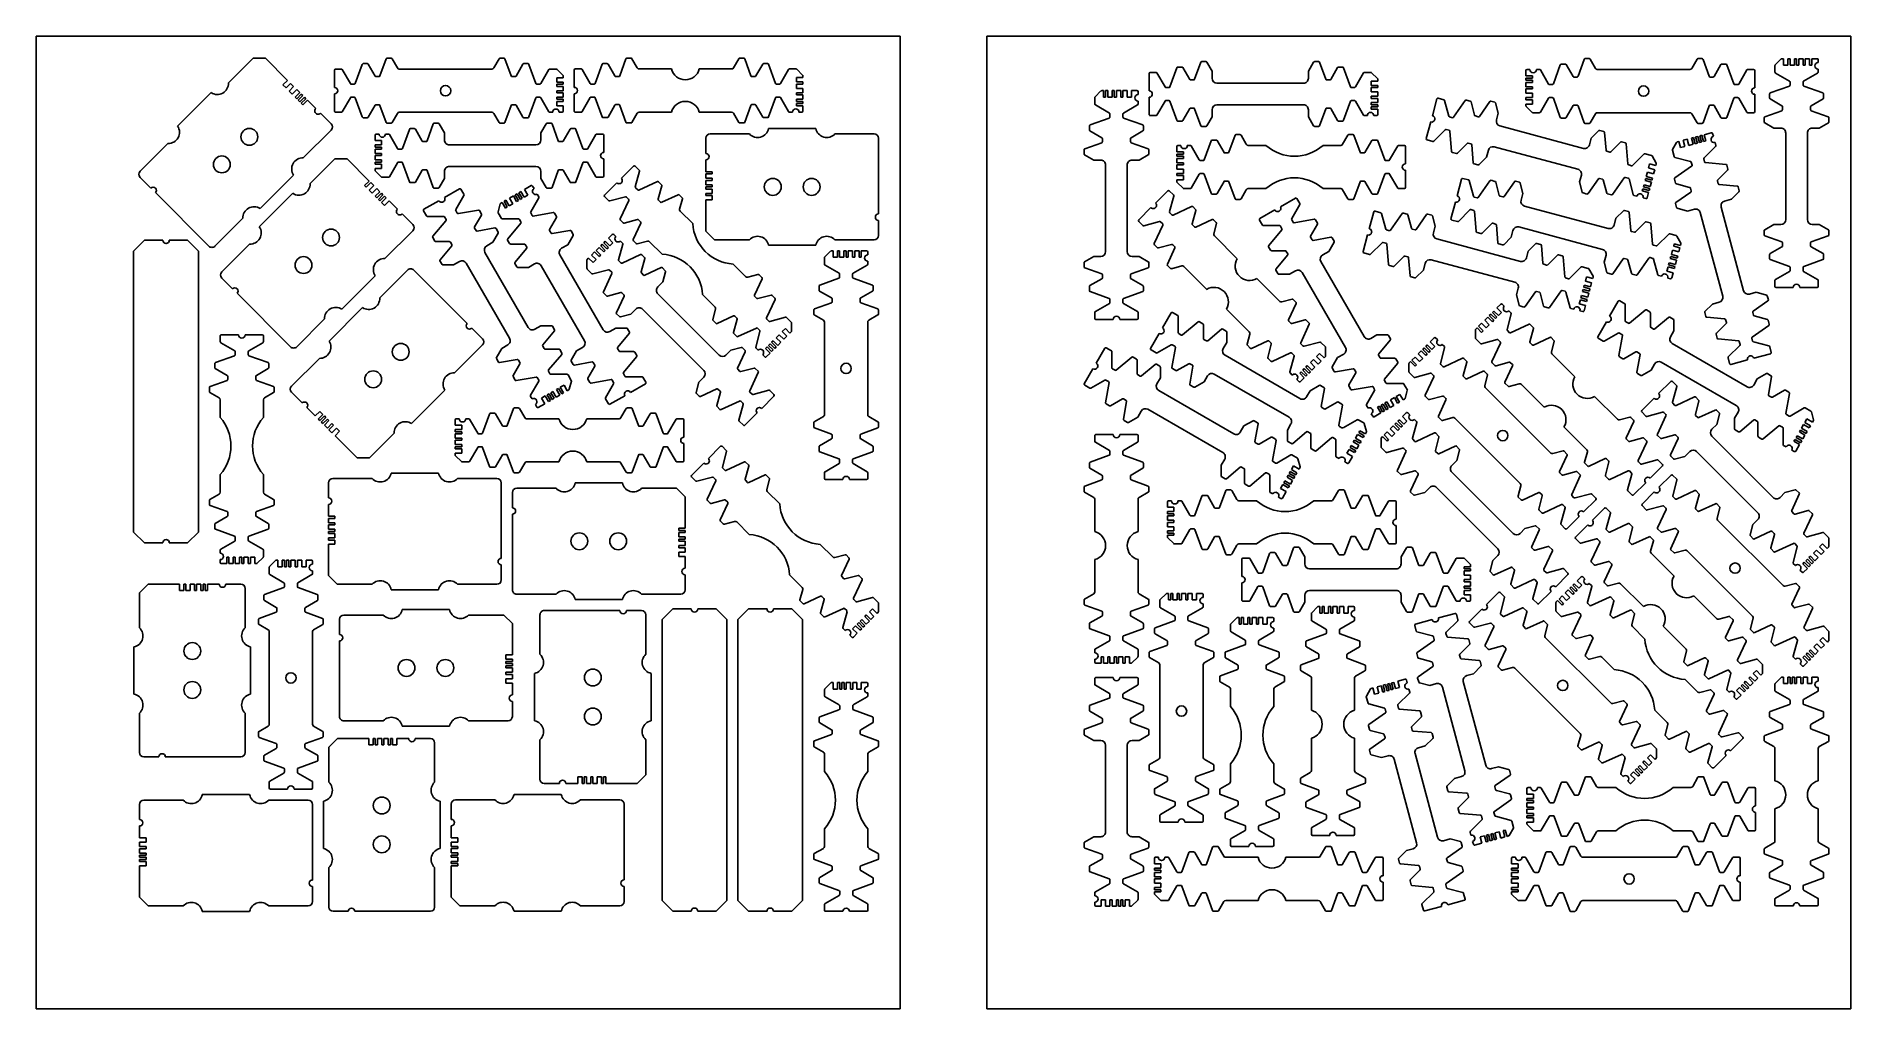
# Model space of a CAD drawing. Header units: millimetres. Extents: x 0 to 840, y 0 to 450.
import ezdxf

# ---------------------------------------------------------------- set-up
doc = ezdxf.new("R2010")
doc.units = ezdxf.units.MM
for name, color, linetype in [('Q3_NORMAL', 3, 'Continuous'), ('Q4_MEDIUM', 4, 'Continuous'), ('Q5_HIGH', 5, 'Continuous'), ('SHEET', 7, 'Continuous')]:
    doc.layers.add(name, color=color, linetype=linetype)

# ---------------------------------------------------------------- blocks, each defined once
blk = doc.blocks.new('MNAK_RECT_FULL__000deg__i1')
at = {"layer": 'Q3_NORMAL', "color": 3}
for p, q in [((-24.5, 36), (-20.5, 40)), ((-24.5, 19.78), (-24.5, 36)), ((-20.5, 40), (-6, 40)), ((7, 40), (12.5, 40)), ((15.5, 40), (22.5, 40)), ((24.5, 38), (24.5, 19.78)), ((-27, 10.95), (-27, -10.95)), ((27, -10.95), (27, 10.95)), ((-24.5, -19.78), (-24.5, -38)), ((24.5, -38), (24.5, -19.78)), ((-22.5, -40), (-15.5, -40)), ((-12.5, -40), (22.5, -40))]:
    blk.add_line(p, q, dxfattribs=at)
for centre, radius, start, end in [((14, 40), 1.5, 180, 0), ((22.5, 38), 2, 0, 90), ((-28, 16), 5.15, 281.19652, 47.1867), ((28, 16), 5.15, 132.8133, 258.80348), ((-28, -16), 5.15, 312.8133, 78.80348), ((28, -16), 5.15, 101.19652, 227.1867), ((-22.5, -38), 2, 180, 270), ((-14, -40), 1.5, 0, 180), ((22.5, -38), 2, 270, 0)]:
    blk.add_arc(centre, radius, start, end, dxfattribs=at)
at = {"layer": 'Q5_HIGH', "color": 5}
for p, q in [((-6, 40), (-6, 37)), ((-6, 37), (-4, 37)), ((-4, 37), (-4, 40)), ((-4, 40), (-3, 40)), ((-3, 40), (-3, 37)), ((-3, 37), (-2, 37)), ((-2, 37), (-2, 40)), ((-2, 40), (-1, 40)), ((-1, 40), (-1, 37)), ((-1, 37), (0, 37)), ((0, 37), (0, 40)), ((0, 40), (2, 40)), ((2, 40), (2, 37)), ((2, 37), (3, 37)), ((3, 37), (3, 40)), ((3, 40), (5, 40)), ((5, 40), (5, 37)), ((5, 37), (7, 37)), ((7, 37), (7, 40))]:
    blk.add_line(p, q, dxfattribs=at)
blk = doc.blocks.new('MNAK_RECT_FULL__000deg__i2')
at = {"layer": 'Q3_NORMAL', "color": 3}
for p, q in [((-24.5, 36), (-20.5, 40)), ((-24.5, 19.78), (-24.5, 36)), ((-20.5, 40), (-6, 40)), ((7, 40), (12.5, 40)), ((15.5, 40), (22.5, 40)), ((24.5, 38), (24.5, 19.78)), ((-27, 10.95), (-27, -10.95)), ((27, -10.95), (27, 10.95)), ((-24.5, -19.78), (-24.5, -38)), ((24.5, -38), (24.5, -19.78)), ((-22.5, -40), (-15.5, -40)), ((-12.5, -40), (22.5, -40))]:
    blk.add_line(p, q, dxfattribs=at)
for centre, radius, start, end in [((14, 40), 1.5, 180, 0), ((22.5, 38), 2, 0, 90), ((-28, 16), 5.15, 281.19652, 47.1867), ((28, 16), 5.15, 132.8133, 258.80348), ((-28, -16), 5.15, 312.8133, 78.80348), ((28, -16), 5.15, 101.19652, 227.1867), ((-22.5, -38), 2, 180, 270), ((-14, -40), 1.5, 0, 180), ((22.5, -38), 2, 270, 0)]:
    blk.add_arc(centre, radius, start, end, dxfattribs=at)
at = {"layer": 'Q5_HIGH', "color": 5}
for p, q in [((-6, 40), (-6, 37)), ((-6, 37), (-5, 37)), ((-5, 37), (-5, 40)), ((-5, 40), (-4, 40)), ((-4, 40), (-4, 37)), ((-4, 37), (-2, 37)), ((-2, 37), (-2, 40)), ((-2, 40), (-1, 40)), ((-1, 40), (-1, 37)), ((-1, 37), (0, 37)), ((0, 37), (0, 40)), ((0, 40), (2, 40)), ((2, 40), (2, 37)), ((2, 37), (3, 37)), ((3, 37), (3, 40)), ((3, 40), (5, 40)), ((5, 40), (5, 37)), ((5, 37), (7, 37)), ((7, 37), (7, 40))]:
    blk.add_line(p, q, dxfattribs=at)
blk = doc.blocks.new('MNAK_RECT_HOLE__090deg__i1')
at = {"layer": 'Q3_NORMAL', "color": 3}
for p, q in [((-24.5, 36), (-20.5, 40)), ((-24.5, 19.78), (-24.5, 36)), ((-20.5, 40), (-6, 40)), ((7, 40), (12.5, 40)), ((15.5, 40), (22.5, 40)), ((24.5, 38), (24.5, 19.78)), ((-27, 10.95), (-27, -10.95)), ((27, -10.95), (27, 10.95)), ((-24.5, -19.78), (-24.5, -38)), ((24.5, -38), (24.5, -19.78)), ((-22.5, -40), (-15.5, -40)), ((-12.5, -40), (22.5, -40))]:
    blk.add_line(p, q, dxfattribs=at)
for centre, radius, start, end in [((14, 40), 1.5, 180, 0), ((22.5, 38), 2, 0, 90), ((-28, 16), 5.15, 281.19652, 47.1867), ((28, 16), 5.15, 132.8133, 258.80348), ((-28, -16), 5.15, 312.8133, 78.80348), ((28, -16), 5.15, 101.19652, 227.1867), ((-22.5, -38), 2, 180, 270), ((-14, -40), 1.5, 0, 180), ((22.5, -38), 2, 270, 0)]:
    blk.add_arc(centre, radius, start, end, dxfattribs=at)
at = {"layer": 'Q5_HIGH', "color": 5}
for p, q in [((-6, 40), (-6, 37)), ((-6, 37), (-4, 37)), ((-4, 37), (-4, 40)), ((-4, 40), (-3, 40)), ((-3, 40), (-3, 37)), ((-3, 37), (-2, 37)), ((-2, 37), (-2, 40)), ((-2, 40), (0, 40)), ((0, 40), (0, 37)), ((0, 37), (1, 37)), ((1, 37), (1, 40)), ((1, 40), (3, 40)), ((3, 40), (3, 37)), ((3, 37), (4, 37)), ((4, 37), (4, 40)), ((4, 40), (5, 40)), ((5, 40), (5, 37)), ((5, 37), (7, 37)), ((7, 37), (7, 40))]:
    blk.add_line(p, q, dxfattribs=at)
for centre in [(0, 9), (0, -9)]:
    blk.add_circle(centre, 3.9, dxfattribs=at)
blk = doc.blocks.new('NT20__000deg__i1')
at = {"layer": 'Q3_NORMAL', "color": 3}
for p, q in [((-9.85, 50.09), (-7.15, 52.8)), ((-6.79, 52.94), (-6, 52.94)), ((7, 52.94), (9.5, 52.94)), ((10, 52.44), (10, 51.1)), ((-10, 49.74), (-10, 46.73)), ((-3, 42.11), (-3, 40.75)), ((3, 42.11), (3, 40.75)), ((10, 48.1), (10, 46.73)), ((-12.5, 36.59), (-12.5, 34.73)), ((-3.33, 40.28), (-12.17, 37.06)), ((3.33, 40.28), (12.17, 37.06)), ((12.5, 36.59), (12.5, 34.73)), ((-15, 25.54), (-15, 23.68)), ((-6.83, 28.86), (-14.67, 26.01)), ((-6.5, 30.69), (-6.5, 29.33)), ((6.5, 30.69), (6.5, 29.33)), ((6.83, 28.86), (14.67, 26.01)), ((15, 25.54), (15, 23.68)), ((-15, -28.54), (-15, -26.68)), ((-6.83, -31.86), (-14.67, -29.01)), ((-6.5, -33.69), (-6.5, -32.33)), ((6.5, -33.69), (6.5, -32.33)), ((6.83, -31.86), (14.67, -29.01)), ((15, -28.54), (15, -26.68)), ((-12.5, -39.59), (-12.5, -37.73)), ((-3.33, -43.28), (-12.17, -40.06)), ((3.33, -43.28), (12.17, -40.06)), ((12.5, -39.59), (12.5, -37.73)), ((-10, -52.44), (-10, -49.73)), ((-3, -45.11), (-3, -43.75)), ((3, -45.11), (3, -43.75)), ((10, -52.44), (10, -49.73)), ((-1.5, -52.94), (-9.5, -52.94)), ((9.5, -52.94), (1.5, -52.94))]:
    blk.add_line(p, q, dxfattribs=at)
for centre, radius, start, end in [((-6.79, 52.44), 0.5, 90, 135), ((10, 49.6), 1.5, 90, 270), ((9.5, 52.44), 0.5, 0, 90), ((-9.5, 49.74), 0.5, 135, 180), ((-9.5, 46.73), 0.5, 180, 240), ((-3.5, 42.11), 0.5, 0, 60), ((3.5, 42.11), 0.5, 120, 180), ((9.5, 46.73), 0.5, 300, 0), ((-12, 36.59), 0.5, 110, 180), ((-12, 34.73), 0.5, 180, 240), ((-3.5, 40.75), 0.5, 290, 0), ((3.5, 40.75), 0.5, 180, 250), ((12, 36.59), 0.5, 0, 70), ((12, 34.73), 0.5, 300, 0), ((-14.5, 25.54), 0.5, 110, 180), ((-7, 29.33), 0.5, 290, 0), ((-7, 30.69), 0.5, 0, 60), ((7, 30.69), 0.5, 120, 180), ((7, 29.33), 0.5, 180, 250), ((14.5, 25.54), 0.5, 0, 70), ((-14.5, 23.68), 0.5, 180, 240), ((14.5, 23.68), 0.5, 300, 0), ((-14.5, -26.68), 0.5, 120, 180), ((-14.5, -28.54), 0.5, 180, 250), ((-7, -32.33), 0.5, 0, 70), ((7, -32.33), 0.5, 110, 180), ((14.5, -28.54), 0.5, 290, 0), ((14.5, -26.68), 0.5, 0, 60), ((-12, -37.73), 0.5, 120, 180), ((-12, -39.59), 0.5, 180, 250), ((-7, -33.69), 0.5, 300, 0), ((7, -33.69), 0.5, 180, 240), ((12, -39.59), 0.5, 290, 0), ((12, -37.73), 0.5, 0, 60), ((-9.5, -49.73), 0.5, 120, 180), ((-3.5, -43.75), 0.5, 0, 70), ((-3.5, -45.11), 0.5, 300, 0), ((3.5, -43.75), 0.5, 110, 180), ((3.5, -45.11), 0.5, 180, 240), ((9.5, -49.73), 0.5, 0, 60), ((-9.5, -52.44), 0.5, 180, 270), ((0, -52.94), 1.5, 0, 180), ((9.5, -52.44), 0.5, 270, 0)]:
    blk.add_arc(centre, radius, start, end, dxfattribs=at)
at = {"layer": 'Q4_MEDIUM', "color": 4}
for p, q in [((-9.75, 46.3), (-3.25, 42.55)), ((9.75, 46.3), (3.25, 42.55)), ((-12.25, 34.3), (-6.75, 31.12)), ((12.25, 34.3), (6.75, 31.12)), ((-14.75, 23.24), (-10.5, 20.79)), ((-10, 19.92), (-10, 11.73)), ((10, 19.92), (10, 11.73)), ((14.75, 23.24), (10.5, 20.79)), ((-10, -22.92), (-10, -14.73)), ((10, -22.92), (10, -14.73)), ((-14.75, -26.24), (-10.5, -23.79)), ((14.75, -26.24), (10.5, -23.79)), ((-12.25, -37.3), (-6.75, -34.12)), ((12.25, -37.3), (6.75, -34.12)), ((-9.75, -49.3), (-3.25, -45.55)), ((9.75, -49.3), (3.25, -45.55))]:
    blk.add_line(p, q, dxfattribs=at)
for centre, start, end in [((-11, 19.92), 0, 60), ((11, 19.92), 120, 180), ((-11, -22.92), 300, 0), ((11, -22.92), 180, 240)]:
    blk.add_arc(centre, 1, start, end, dxfattribs=at)
at = {"layer": 'Q5_HIGH', "color": 5}
for p, q in [((-6, 52.94), (-6, 49.94)), ((-4, 49.94), (-4, 52.94)), ((-4, 52.94), (-3, 52.94)), ((-3, 52.94), (-3, 49.94)), ((-2, 49.94), (-2, 52.94)), ((-2, 52.94), (-1, 52.94)), ((-1, 52.94), (-1, 49.94)), ((0, 49.94), (0, 52.94)), ((0, 52.94), (2, 52.94)), ((2, 52.94), (2, 49.94)), ((3, 49.94), (3, 52.94)), ((3, 52.94), (5, 52.94)), ((5, 52.94), (5, 49.94)), ((7, 49.94), (7, 52.94)), ((-6, 49.94), (-4, 49.94)), ((-3, 49.94), (-2, 49.94)), ((-1, 49.94), (0, 49.94)), ((2, 49.94), (3, 49.94)), ((5, 49.94), (7, 49.94))]:
    blk.add_line(p, q, dxfattribs=at)
for centre, start, end in [((-25, -1.5), 318.59038, 41.40962), ((25, -1.5), 138.59038, 221.40962)]:
    blk.add_arc(centre, 20, start, end, dxfattribs=at)
blk = doc.blocks.new('LASER__000deg__n0')
at = {"layer": 'Q3_NORMAL', "color": 3}
for p, q in [((-15, 65), (-10, 70)), ((-10, 70), (-1.5, 70)), ((1.5, 70), (10, 70)), ((10, 70), (15, 65)), ((-15, -65), (-15, 65)), ((15, 65), (15, -65)), ((-10, -70), (-15, -65)), ((15, -65), (10, -70)), ((-1.5, -70), (-10, -70)), ((10, -70), (1.5, -70))]:
    blk.add_line(p, q, dxfattribs=at)
for centre, start, end in [((0, 70), 180, 0), ((0, -70), 0, 180)]:
    blk.add_arc(centre, 1.5, start, end, dxfattribs=at)
blk = doc.blocks.new('LASER__000deg__n1')
at = {"layer": 'Q3_NORMAL', "color": 3}
for p, q in [((-15, 65), (-10, 70)), ((-10, 70), (-1.5, 70)), ((1.5, 70), (10, 70)), ((10, 70), (15, 65)), ((-15, -65), (-15, 65)), ((15, 65), (15, -65)), ((-10, -70), (-15, -65)), ((15, -65), (10, -70)), ((-1.5, -70), (-10, -70)), ((10, -70), (1.5, -70))]:
    blk.add_line(p, q, dxfattribs=at)
for centre, start, end in [((0, 70), 180, 0), ((0, -70), 0, 180)]:
    blk.add_arc(centre, 1.5, start, end, dxfattribs=at)
blk = doc.blocks.new('MNAK_RECT_HOLE__090deg__i2')
at = {"layer": 'Q3_NORMAL', "color": 3}
for p, q in [((-24.5, 36), (-20.5, 40)), ((-24.5, 19.78), (-24.5, 36)), ((-20.5, 40), (-6, 40)), ((7, 40), (12.5, 40)), ((15.5, 40), (22.5, 40)), ((24.5, 38), (24.5, 19.78)), ((-27, 10.95), (-27, -10.95)), ((27, -10.95), (27, 10.95)), ((-24.5, -19.78), (-24.5, -38)), ((24.5, -38), (24.5, -19.78)), ((-22.5, -40), (-15.5, -40)), ((-12.5, -40), (22.5, -40))]:
    blk.add_line(p, q, dxfattribs=at)
for centre, radius, start, end in [((14, 40), 1.5, 180, 0), ((22.5, 38), 2, 0, 90), ((-28, 16), 5.15, 281.19652, 47.1867), ((28, 16), 5.15, 132.8133, 258.80348), ((-28, -16), 5.15, 312.8133, 78.80348), ((28, -16), 5.15, 101.19652, 227.1867), ((-22.5, -38), 2, 180, 270), ((-14, -40), 1.5, 0, 180), ((22.5, -38), 2, 270, 0)]:
    blk.add_arc(centre, radius, start, end, dxfattribs=at)
at = {"layer": 'Q5_HIGH', "color": 5}
for p, q in [((-6, 40), (-6, 37)), ((-6, 37), (-5, 37)), ((-5, 37), (-5, 40)), ((-5, 40), (-4, 40)), ((-4, 40), (-4, 37)), ((-4, 37), (-2, 37)), ((-2, 37), (-2, 40)), ((-2, 40), (0, 40)), ((0, 40), (0, 37)), ((0, 37), (1, 37)), ((1, 37), (1, 40)), ((1, 40), (3, 40)), ((3, 40), (3, 37)), ((3, 37), (4, 37)), ((4, 37), (4, 40)), ((4, 40), (5, 40)), ((5, 40), (5, 37)), ((5, 37), (7, 37)), ((7, 37), (7, 40))]:
    blk.add_line(p, q, dxfattribs=at)
for centre in [(0, 9), (0, -9)]:
    blk.add_circle(centre, 3.9, dxfattribs=at)
blk = doc.blocks.new('CHD48__000deg__i1')
at = {"layer": 'Q3_NORMAL', "color": 3}
for p, q in [((-9.85, 50.09), (-7.15, 52.8)), ((-6.79, 52.94), (-6, 52.94)), ((7, 52.94), (9.5, 52.94)), ((10, 52.44), (10, 51.1)), ((-10, 49.74), (-10, 46.73)), ((-3, 42.11), (-3, 40.75)), ((3, 42.11), (3, 40.75)), ((10, 48.1), (10, 46.73)), ((-12.5, 36.59), (-12.5, 34.73)), ((-3.33, 40.28), (-12.17, 37.06)), ((3.33, 40.28), (12.17, 37.06)), ((12.5, 36.59), (12.5, 34.73)), ((-15, 25.54), (-15, 23.68)), ((-6.83, 28.86), (-14.67, 26.01)), ((-6.5, 30.69), (-6.5, 29.33)), ((6.5, 30.69), (6.5, 29.33)), ((6.83, 28.86), (14.67, 26.01)), ((15, 25.54), (15, 23.68)), ((-15, -28.54), (-15, -26.68)), ((-6.83, -31.86), (-14.67, -29.01)), ((-6.5, -33.69), (-6.5, -32.33)), ((6.5, -33.69), (6.5, -32.33)), ((6.83, -31.86), (14.67, -29.01)), ((15, -28.54), (15, -26.68)), ((-12.5, -39.59), (-12.5, -37.73)), ((-3.33, -43.28), (-12.17, -40.06)), ((3.33, -43.28), (12.17, -40.06)), ((12.5, -39.59), (12.5, -37.73)), ((-10, -52.44), (-10, -49.73)), ((-3, -45.11), (-3, -43.75)), ((3, -45.11), (3, -43.75)), ((10, -52.44), (10, -49.73)), ((-1.5, -52.94), (-9.5, -52.94)), ((9.5, -52.94), (1.5, -52.94))]:
    blk.add_line(p, q, dxfattribs=at)
for centre, radius, start, end in [((-6.79, 52.44), 0.5, 90, 135), ((10, 49.6), 1.5, 90, 270), ((9.5, 52.44), 0.5, 0, 90), ((-9.5, 49.74), 0.5, 135, 180), ((-9.5, 46.73), 0.5, 180, 240), ((-3.5, 42.11), 0.5, 0, 60), ((3.5, 42.11), 0.5, 120, 180), ((9.5, 46.73), 0.5, 300, 0), ((-12, 36.59), 0.5, 110, 180), ((-12, 34.73), 0.5, 180, 240), ((-3.5, 40.75), 0.5, 290, 0), ((3.5, 40.75), 0.5, 180, 250), ((12, 36.59), 0.5, 0, 70), ((12, 34.73), 0.5, 300, 0), ((-14.5, 25.54), 0.5, 110, 180), ((-7, 29.33), 0.5, 290, 0), ((-7, 30.69), 0.5, 0, 60), ((7, 30.69), 0.5, 120, 180), ((7, 29.33), 0.5, 180, 250), ((14.5, 25.54), 0.5, 0, 70), ((-14.5, 23.68), 0.5, 180, 240), ((14.5, 23.68), 0.5, 300, 0), ((-14.5, -26.68), 0.5, 120, 180), ((-14.5, -28.54), 0.5, 180, 250), ((-7, -32.33), 0.5, 0, 70), ((7, -32.33), 0.5, 110, 180), ((14.5, -28.54), 0.5, 290, 0), ((14.5, -26.68), 0.5, 0, 60), ((-12, -37.73), 0.5, 120, 180), ((-12, -39.59), 0.5, 180, 250), ((-7, -33.69), 0.5, 300, 0), ((7, -33.69), 0.5, 180, 240), ((12, -39.59), 0.5, 290, 0), ((12, -37.73), 0.5, 0, 60), ((-9.5, -49.73), 0.5, 120, 180), ((-3.5, -43.75), 0.5, 0, 70), ((-3.5, -45.11), 0.5, 300, 0), ((3.5, -43.75), 0.5, 110, 180), ((3.5, -45.11), 0.5, 180, 240), ((9.5, -49.73), 0.5, 0, 60), ((-9.5, -52.44), 0.5, 180, 270), ((0, -52.94), 1.5, 0, 180), ((9.5, -52.44), 0.5, 270, 0)]:
    blk.add_arc(centre, radius, start, end, dxfattribs=at)
at = {"layer": 'Q4_MEDIUM', "color": 4}
for p, q in [((-9.75, 46.3), (-3.25, 42.55)), ((9.75, 46.3), (3.25, 42.55)), ((-12.25, 34.3), (-6.75, 31.12)), ((12.25, 34.3), (6.75, 31.12)), ((-14.75, 23.24), (-10.5, 20.79)), ((-10, 19.92), (-10, -22.92)), ((10, 19.92), (10, -22.92)), ((14.75, 23.24), (10.5, 20.79)), ((-14.75, -26.24), (-10.5, -23.79)), ((14.75, -26.24), (10.5, -23.79)), ((-12.25, -37.3), (-6.75, -34.12)), ((12.25, -37.3), (6.75, -34.12)), ((-9.75, -49.3), (-3.25, -45.55)), ((9.75, -49.3), (3.25, -45.55))]:
    blk.add_line(p, q, dxfattribs=at)
for centre, start, end in [((-11, 19.92), 0, 60), ((11, 19.92), 120, 180), ((-11, -22.92), 300, 0), ((11, -22.92), 180, 240)]:
    blk.add_arc(centre, 1, start, end, dxfattribs=at)
at = {"layer": 'Q5_HIGH', "color": 5}
for p, q in [((-6, 52.94), (-6, 49.94)), ((-4, 49.94), (-4, 52.94)), ((-4, 52.94), (-3, 52.94)), ((-3, 52.94), (-3, 49.94)), ((-2, 49.94), (-2, 52.94)), ((-2, 52.94), (-1, 52.94)), ((-1, 52.94), (-1, 49.94)), ((0, 49.94), (0, 52.94)), ((0, 52.94), (2, 52.94)), ((2, 52.94), (2, 49.94)), ((3, 49.94), (3, 52.94)), ((3, 52.94), (5, 52.94)), ((5, 52.94), (5, 49.94)), ((7, 49.94), (7, 52.94)), ((-6, 49.94), (-4, 49.94)), ((-3, 49.94), (-2, 49.94)), ((-1, 49.94), (0, 49.94)), ((2, 49.94), (3, 49.94)), ((5, 49.94), (7, 49.94))]:
    blk.add_line(p, q, dxfattribs=at)
blk.add_circle((0, -1.5), 2.4, dxfattribs=at)
blk = doc.blocks.new('MNAK_RECT_HOLE__090deg__i3')
at = {"layer": 'Q3_NORMAL', "color": 3}
for p, q in [((-24.5, 36), (-20.5, 40)), ((-24.5, 19.78), (-24.5, 36)), ((-20.5, 40), (-6, 40)), ((7, 40), (12.5, 40)), ((15.5, 40), (22.5, 40)), ((24.5, 38), (24.5, 19.78)), ((-27, 10.95), (-27, -10.95)), ((27, -10.95), (27, 10.95)), ((-24.5, -19.78), (-24.5, -38)), ((24.5, -38), (24.5, -19.78)), ((-22.5, -40), (-15.5, -40)), ((-12.5, -40), (22.5, -40))]:
    blk.add_line(p, q, dxfattribs=at)
for centre, radius, start, end in [((14, 40), 1.5, 180, 0), ((22.5, 38), 2, 0, 90), ((-28, 16), 5.15, 281.19652, 47.1867), ((28, 16), 5.15, 132.8133, 258.80348), ((-28, -16), 5.15, 312.8133, 78.80348), ((28, -16), 5.15, 101.19652, 227.1867), ((-22.5, -38), 2, 180, 270), ((-14, -40), 1.5, 0, 180), ((22.5, -38), 2, 270, 0)]:
    blk.add_arc(centre, radius, start, end, dxfattribs=at)
at = {"layer": 'Q5_HIGH', "color": 5}
for p, q in [((-6, 40), (-6, 37)), ((-6, 37), (-4, 37)), ((-4, 37), (-4, 40)), ((-4, 40), (-3, 40)), ((-3, 40), (-3, 37)), ((-3, 37), (-1, 37)), ((-1, 37), (-1, 40)), ((-1, 40), (1, 40)), ((1, 40), (1, 37)), ((1, 37), (2, 37)), ((2, 37), (2, 40)), ((2, 40), (4, 40)), ((4, 40), (4, 37)), ((4, 37), (5, 37)), ((5, 37), (5, 40)), ((5, 40), (6, 40)), ((6, 40), (6, 37)), ((6, 37), (7, 37)), ((7, 37), (7, 40))]:
    blk.add_line(p, q, dxfattribs=at)
for centre in [(0, 9), (0, -9)]:
    blk.add_circle(centre, 3.9, dxfattribs=at)
blk = doc.blocks.new('MNAK_RECT_HOLE__000deg__i1')
at = {"layer": 'Q3_NORMAL', "color": 3}
for p, q in [((-24.5, 36), (-20.5, 40)), ((-24.5, 19.78), (-24.5, 36)), ((-20.5, 40), (-6, 40)), ((7, 40), (12.5, 40)), ((15.5, 40), (22.5, 40)), ((24.5, 38), (24.5, 19.78)), ((-27, 10.95), (-27, -10.95)), ((27, -10.95), (27, 10.95)), ((-24.5, -19.78), (-24.5, -38)), ((24.5, -38), (24.5, -19.78)), ((-22.5, -40), (-15.5, -40)), ((-12.5, -40), (22.5, -40))]:
    blk.add_line(p, q, dxfattribs=at)
for centre, radius, start, end in [((14, 40), 1.5, 180, 0), ((22.5, 38), 2, 0, 90), ((-28, 16), 5.15, 281.19652, 47.1867), ((28, 16), 5.15, 132.8133, 258.80348), ((-28, -16), 5.15, 312.8133, 78.80348), ((28, -16), 5.15, 101.19652, 227.1867), ((-22.5, -38), 2, 180, 270), ((-14, -40), 1.5, 0, 180), ((22.5, -38), 2, 270, 0)]:
    blk.add_arc(centre, radius, start, end, dxfattribs=at)
at = {"layer": 'Q5_HIGH', "color": 5}
for p, q in [((-6, 40), (-6, 37)), ((-6, 37), (-4, 37)), ((-4, 37), (-4, 40)), ((-4, 40), (-3, 40)), ((-3, 40), (-3, 37)), ((-3, 37), (-2, 37)), ((-2, 37), (-2, 40)), ((-2, 40), (-1, 40)), ((-1, 40), (-1, 37)), ((-1, 37), (0, 37)), ((0, 37), (0, 40)), ((0, 40), (2, 40)), ((2, 40), (2, 37)), ((2, 37), (3, 37)), ((3, 37), (3, 40)), ((3, 40), (5, 40)), ((5, 40), (5, 37)), ((5, 37), (7, 37)), ((7, 37), (7, 40))]:
    blk.add_line(p, q, dxfattribs=at)
for centre in [(0, 9), (0, -9)]:
    blk.add_circle(centre, 3.9, dxfattribs=at)
blk = doc.blocks.new('MNAK_RECT_FULL__000deg__i3')
at = {"layer": 'Q3_NORMAL', "color": 3}
for p, q in [((-24.5, 36), (-20.5, 40)), ((-24.5, 19.78), (-24.5, 36)), ((-20.5, 40), (-6, 40)), ((7, 40), (12.5, 40)), ((15.5, 40), (22.5, 40)), ((24.5, 38), (24.5, 19.78)), ((-27, 10.95), (-27, -10.95)), ((27, -10.95), (27, 10.95)), ((-24.5, -19.78), (-24.5, -38)), ((24.5, -38), (24.5, -19.78)), ((-22.5, -40), (-15.5, -40)), ((-12.5, -40), (22.5, -40))]:
    blk.add_line(p, q, dxfattribs=at)
for centre, radius, start, end in [((14, 40), 1.5, 180, 0), ((22.5, 38), 2, 0, 90), ((-28, 16), 5.15, 281.19652, 47.1867), ((28, 16), 5.15, 132.8133, 258.80348), ((-28, -16), 5.15, 312.8133, 78.80348), ((28, -16), 5.15, 101.19652, 227.1867), ((-22.5, -38), 2, 180, 270), ((-14, -40), 1.5, 0, 180), ((22.5, -38), 2, 270, 0)]:
    blk.add_arc(centre, radius, start, end, dxfattribs=at)
at = {"layer": 'Q5_HIGH', "color": 5}
for p, q in [((-6, 40), (-6, 37)), ((-6, 37), (-4, 37)), ((-4, 37), (-4, 40)), ((-4, 40), (-3, 40)), ((-3, 40), (-3, 37)), ((-3, 37), (-1, 37)), ((-1, 37), (-1, 40)), ((-1, 40), (0, 40)), ((0, 40), (0, 37)), ((0, 37), (1, 37)), ((1, 37), (1, 40)), ((1, 40), (3, 40)), ((3, 40), (3, 37)), ((3, 37), (4, 37)), ((4, 37), (4, 40)), ((4, 40), (6, 40)), ((6, 40), (6, 37)), ((6, 37), (7, 37)), ((7, 37), (7, 40))]:
    blk.add_line(p, q, dxfattribs=at)
blk = doc.blocks.new('MNAK_RECT_HOLE__000deg__i2')
at = {"layer": 'Q3_NORMAL', "color": 3}
for p, q in [((-24.5, 36), (-20.5, 40)), ((-24.5, 19.78), (-24.5, 36)), ((-20.5, 40), (-6, 40)), ((7, 40), (12.5, 40)), ((15.5, 40), (22.5, 40)), ((24.5, 38), (24.5, 19.78)), ((-27, 10.95), (-27, -10.95)), ((27, -10.95), (27, 10.95)), ((-24.5, -19.78), (-24.5, -38)), ((24.5, -38), (24.5, -19.78)), ((-22.5, -40), (-15.5, -40)), ((-12.5, -40), (22.5, -40))]:
    blk.add_line(p, q, dxfattribs=at)
for centre, radius, start, end in [((14, 40), 1.5, 180, 0), ((22.5, 38), 2, 0, 90), ((-28, 16), 5.15, 281.19652, 47.1867), ((28, 16), 5.15, 132.8133, 258.80348), ((-28, -16), 5.15, 312.8133, 78.80348), ((28, -16), 5.15, 101.19652, 227.1867), ((-22.5, -38), 2, 180, 270), ((-14, -40), 1.5, 0, 180), ((22.5, -38), 2, 270, 0)]:
    blk.add_arc(centre, radius, start, end, dxfattribs=at)
at = {"layer": 'Q5_HIGH', "color": 5}
for p, q in [((-6, 40), (-6, 37)), ((-6, 37), (-5, 37)), ((-5, 37), (-5, 40)), ((-5, 40), (-4, 40)), ((-4, 40), (-4, 37)), ((-4, 37), (-2, 37)), ((-2, 37), (-2, 40)), ((-2, 40), (-1, 40)), ((-1, 40), (-1, 37)), ((-1, 37), (0, 37)), ((0, 37), (0, 40)), ((0, 40), (2, 40)), ((2, 40), (2, 37)), ((2, 37), (3, 37)), ((3, 37), (3, 40)), ((3, 40), (5, 40)), ((5, 40), (5, 37)), ((5, 37), (7, 37)), ((7, 37), (7, 40))]:
    blk.add_line(p, q, dxfattribs=at)
for centre in [(0, 9), (0, -9)]:
    blk.add_circle(centre, 3.9, dxfattribs=at)
blk = doc.blocks.new('NT20__045deg__i1')
at = {"layer": 'Q3_NORMAL', "color": 3}
for p, q in [((-9.85, 50.09), (-7.15, 52.8)), ((-6.79, 52.94), (-6, 52.94)), ((7, 52.94), (9.5, 52.94)), ((10, 52.44), (10, 51.1)), ((-10, 49.74), (-10, 46.73)), ((-3, 42.11), (-3, 40.75)), ((3, 42.11), (3, 40.75)), ((10, 48.1), (10, 46.73)), ((-12.5, 36.59), (-12.5, 34.73)), ((-3.33, 40.28), (-12.17, 37.06)), ((3.33, 40.28), (12.17, 37.06)), ((12.5, 36.59), (12.5, 34.73)), ((-15, 25.54), (-15, 23.68)), ((-6.83, 28.86), (-14.67, 26.01)), ((-6.5, 30.69), (-6.5, 29.33)), ((6.5, 30.69), (6.5, 29.33)), ((6.83, 28.86), (14.67, 26.01)), ((15, 25.54), (15, 23.68)), ((-15, -28.54), (-15, -26.68)), ((-6.83, -31.86), (-14.67, -29.01)), ((-6.5, -33.69), (-6.5, -32.33)), ((6.5, -33.69), (6.5, -32.33)), ((6.83, -31.86), (14.67, -29.01)), ((15, -28.54), (15, -26.68)), ((-12.5, -39.59), (-12.5, -37.73)), ((-3.33, -43.28), (-12.17, -40.06)), ((3.33, -43.28), (12.17, -40.06)), ((12.5, -39.59), (12.5, -37.73)), ((-10, -52.44), (-10, -49.73)), ((-3, -45.11), (-3, -43.75)), ((3, -45.11), (3, -43.75)), ((10, -52.44), (10, -49.73)), ((-1.5, -52.94), (-9.5, -52.94)), ((9.5, -52.94), (1.5, -52.94))]:
    blk.add_line(p, q, dxfattribs=at)
for centre, radius, start, end in [((-6.79, 52.44), 0.5, 90, 135), ((10, 49.6), 1.5, 90, 270), ((9.5, 52.44), 0.5, 0, 90), ((-9.5, 49.74), 0.5, 135, 180), ((-9.5, 46.73), 0.5, 180, 240), ((-3.5, 42.11), 0.5, 0, 60), ((3.5, 42.11), 0.5, 120, 180), ((9.5, 46.73), 0.5, 300, 0), ((-12, 36.59), 0.5, 110, 180), ((-12, 34.73), 0.5, 180, 240), ((-3.5, 40.75), 0.5, 290, 0), ((3.5, 40.75), 0.5, 180, 250), ((12, 36.59), 0.5, 0, 70), ((12, 34.73), 0.5, 300, 0), ((-14.5, 25.54), 0.5, 110, 180), ((-7, 29.33), 0.5, 290, 0), ((-7, 30.69), 0.5, 0, 60), ((7, 30.69), 0.5, 120, 180), ((7, 29.33), 0.5, 180, 250), ((14.5, 25.54), 0.5, 0, 70), ((-14.5, 23.68), 0.5, 180, 240), ((14.5, 23.68), 0.5, 300, 0), ((-14.5, -26.68), 0.5, 120, 180), ((-14.5, -28.54), 0.5, 180, 250), ((-7, -32.33), 0.5, 0, 70), ((7, -32.33), 0.5, 110, 180), ((14.5, -28.54), 0.5, 290, 0), ((14.5, -26.68), 0.5, 0, 60), ((-12, -37.73), 0.5, 120, 180), ((-12, -39.59), 0.5, 180, 250), ((-7, -33.69), 0.5, 300, 0), ((7, -33.69), 0.5, 180, 240), ((12, -39.59), 0.5, 290, 0), ((12, -37.73), 0.5, 0, 60), ((-9.5, -49.73), 0.5, 120, 180), ((-3.5, -43.75), 0.5, 0, 70), ((-3.5, -45.11), 0.5, 300, 0), ((3.5, -43.75), 0.5, 110, 180), ((3.5, -45.11), 0.5, 180, 240), ((9.5, -49.73), 0.5, 0, 60), ((-9.5, -52.44), 0.5, 180, 270), ((0, -52.94), 1.5, 0, 180), ((9.5, -52.44), 0.5, 270, 0)]:
    blk.add_arc(centre, radius, start, end, dxfattribs=at)
at = {"layer": 'Q4_MEDIUM', "color": 4}
for p, q in [((-9.75, 46.3), (-3.25, 42.55)), ((9.75, 46.3), (3.25, 42.55)), ((-12.25, 34.3), (-6.75, 31.12)), ((12.25, 34.3), (6.75, 31.12)), ((-14.75, 23.24), (-10.5, 20.79)), ((-10, 19.92), (-10, 11.73)), ((10, 19.92), (10, 11.73)), ((14.75, 23.24), (10.5, 20.79)), ((-10, -22.92), (-10, -14.73)), ((10, -22.92), (10, -14.73)), ((-14.75, -26.24), (-10.5, -23.79)), ((14.75, -26.24), (10.5, -23.79)), ((-12.25, -37.3), (-6.75, -34.12)), ((12.25, -37.3), (6.75, -34.12)), ((-9.75, -49.3), (-3.25, -45.55)), ((9.75, -49.3), (3.25, -45.55))]:
    blk.add_line(p, q, dxfattribs=at)
for centre, start, end in [((-11, 19.92), 0, 60), ((11, 19.92), 120, 180), ((-11, -22.92), 300, 0), ((11, -22.92), 180, 240)]:
    blk.add_arc(centre, 1, start, end, dxfattribs=at)
at = {"layer": 'Q5_HIGH', "color": 5}
for p, q in [((-6, 52.94), (-6, 49.94)), ((-4, 49.94), (-4, 52.94)), ((-4, 52.94), (-2, 52.94)), ((-2, 52.94), (-2, 49.94)), ((-1, 49.94), (-1, 52.94)), ((-1, 52.94), (1, 52.94)), ((1, 52.94), (1, 49.94)), ((2, 49.94), (2, 52.94)), ((2, 52.94), (3, 52.94)), ((3, 52.94), (3, 49.94)), ((4, 49.94), (4, 52.94)), ((4, 52.94), (5, 52.94)), ((5, 52.94), (5, 49.94)), ((7, 49.94), (7, 52.94)), ((-6, 49.94), (-4, 49.94)), ((-2, 49.94), (-1, 49.94)), ((1, 49.94), (2, 49.94)), ((3, 49.94), (4, 49.94)), ((5, 49.94), (7, 49.94))]:
    blk.add_line(p, q, dxfattribs=at)
for centre, start, end in [((-25, -1.5), 318.59038, 41.40962), ((25, -1.5), 138.59038, 221.40962)]:
    blk.add_arc(centre, 20, start, end, dxfattribs=at)
blk = doc.blocks.new('NT20__000deg__i3')
at = {"layer": 'Q3_NORMAL', "color": 3}
for p, q in [((-9.85, 50.09), (-7.15, 52.8)), ((-6.79, 52.94), (-6, 52.94)), ((7, 52.94), (9.5, 52.94)), ((10, 52.44), (10, 51.1)), ((-10, 49.74), (-10, 46.73)), ((-3, 42.11), (-3, 40.75)), ((3, 42.11), (3, 40.75)), ((10, 48.1), (10, 46.73)), ((-12.5, 36.59), (-12.5, 34.73)), ((-3.33, 40.28), (-12.17, 37.06)), ((3.33, 40.28), (12.17, 37.06)), ((12.5, 36.59), (12.5, 34.73)), ((-15, 25.54), (-15, 23.68)), ((-6.83, 28.86), (-14.67, 26.01)), ((-6.5, 30.69), (-6.5, 29.33)), ((6.5, 30.69), (6.5, 29.33)), ((6.83, 28.86), (14.67, 26.01)), ((15, 25.54), (15, 23.68)), ((-15, -28.54), (-15, -26.68)), ((-6.83, -31.86), (-14.67, -29.01)), ((-6.5, -33.69), (-6.5, -32.33)), ((6.5, -33.69), (6.5, -32.33)), ((6.83, -31.86), (14.67, -29.01)), ((15, -28.54), (15, -26.68)), ((-12.5, -39.59), (-12.5, -37.73)), ((-3.33, -43.28), (-12.17, -40.06)), ((3.33, -43.28), (12.17, -40.06)), ((12.5, -39.59), (12.5, -37.73)), ((-10, -52.44), (-10, -49.73)), ((-3, -45.11), (-3, -43.75)), ((3, -45.11), (3, -43.75)), ((10, -52.44), (10, -49.73)), ((-1.5, -52.94), (-9.5, -52.94)), ((9.5, -52.94), (1.5, -52.94))]:
    blk.add_line(p, q, dxfattribs=at)
for centre, radius, start, end in [((-6.79, 52.44), 0.5, 90, 135), ((10, 49.6), 1.5, 90, 270), ((9.5, 52.44), 0.5, 0, 90), ((-9.5, 49.74), 0.5, 135, 180), ((-9.5, 46.73), 0.5, 180, 240), ((-3.5, 42.11), 0.5, 0, 60), ((3.5, 42.11), 0.5, 120, 180), ((9.5, 46.73), 0.5, 300, 0), ((-12, 36.59), 0.5, 110, 180), ((-12, 34.73), 0.5, 180, 240), ((-3.5, 40.75), 0.5, 290, 0), ((3.5, 40.75), 0.5, 180, 250), ((12, 36.59), 0.5, 0, 70), ((12, 34.73), 0.5, 300, 0), ((-14.5, 25.54), 0.5, 110, 180), ((-7, 29.33), 0.5, 290, 0), ((-7, 30.69), 0.5, 0, 60), ((7, 30.69), 0.5, 120, 180), ((7, 29.33), 0.5, 180, 250), ((14.5, 25.54), 0.5, 0, 70), ((-14.5, 23.68), 0.5, 180, 240), ((14.5, 23.68), 0.5, 300, 0), ((-14.5, -26.68), 0.5, 120, 180), ((-14.5, -28.54), 0.5, 180, 250), ((-7, -32.33), 0.5, 0, 70), ((7, -32.33), 0.5, 110, 180), ((14.5, -28.54), 0.5, 290, 0), ((14.5, -26.68), 0.5, 0, 60), ((-12, -37.73), 0.5, 120, 180), ((-12, -39.59), 0.5, 180, 250), ((-7, -33.69), 0.5, 300, 0), ((7, -33.69), 0.5, 180, 240), ((12, -39.59), 0.5, 290, 0), ((12, -37.73), 0.5, 0, 60), ((-9.5, -49.73), 0.5, 120, 180), ((-3.5, -43.75), 0.5, 0, 70), ((-3.5, -45.11), 0.5, 300, 0), ((3.5, -43.75), 0.5, 110, 180), ((3.5, -45.11), 0.5, 180, 240), ((9.5, -49.73), 0.5, 0, 60), ((-9.5, -52.44), 0.5, 180, 270), ((0, -52.94), 1.5, 0, 180), ((9.5, -52.44), 0.5, 270, 0)]:
    blk.add_arc(centre, radius, start, end, dxfattribs=at)
at = {"layer": 'Q4_MEDIUM', "color": 4}
for p, q in [((-9.75, 46.3), (-3.25, 42.55)), ((9.75, 46.3), (3.25, 42.55)), ((-12.25, 34.3), (-6.75, 31.12)), ((12.25, 34.3), (6.75, 31.12)), ((-14.75, 23.24), (-10.5, 20.79)), ((-10, 19.92), (-10, 11.73)), ((10, 19.92), (10, 11.73)), ((14.75, 23.24), (10.5, 20.79)), ((-10, -22.92), (-10, -14.73)), ((10, -22.92), (10, -14.73)), ((-14.75, -26.24), (-10.5, -23.79)), ((14.75, -26.24), (10.5, -23.79)), ((-12.25, -37.3), (-6.75, -34.12)), ((12.25, -37.3), (6.75, -34.12)), ((-9.75, -49.3), (-3.25, -45.55)), ((9.75, -49.3), (3.25, -45.55))]:
    blk.add_line(p, q, dxfattribs=at)
for centre, start, end in [((-11, 19.92), 0, 60), ((11, 19.92), 120, 180), ((-11, -22.92), 300, 0), ((11, -22.92), 180, 240)]:
    blk.add_arc(centre, 1, start, end, dxfattribs=at)
at = {"layer": 'Q5_HIGH', "color": 5}
for p, q in [((-6, 52.94), (-6, 49.94)), ((-4, 49.94), (-4, 52.94)), ((-4, 52.94), (-3, 52.94)), ((-3, 52.94), (-3, 49.94)), ((-1, 49.94), (-1, 52.94)), ((-1, 52.94), (0, 52.94)), ((0, 52.94), (0, 49.94)), ((1, 49.94), (1, 52.94)), ((1, 52.94), (3, 52.94)), ((3, 52.94), (3, 49.94)), ((4, 49.94), (4, 52.94)), ((4, 52.94), (6, 52.94)), ((6, 52.94), (6, 49.94)), ((7, 49.94), (7, 52.94)), ((-6, 49.94), (-4, 49.94)), ((-3, 49.94), (-1, 49.94)), ((0, 49.94), (1, 49.94)), ((3, 49.94), (4, 49.94)), ((6, 49.94), (7, 49.94))]:
    blk.add_line(p, q, dxfattribs=at)
for centre, start, end in [((-25, -1.5), 318.59038, 41.40962), ((25, -1.5), 138.59038, 221.40962)]:
    blk.add_arc(centre, 20, start, end, dxfattribs=at)
blk = doc.blocks.new('NT06__090deg__i1')
at = {"layer": 'Q3_NORMAL', "color": 3}
for p, q in [((-9.85, 50.09), (-7.15, 52.8)), ((-6.79, 52.94), (-6, 52.94)), ((7, 52.94), (9.5, 52.94)), ((10, 52.44), (10, 51.1)), ((-10, 49.74), (-10, 46.73)), ((-3, 42.11), (-3, 40.75)), ((3, 42.11), (3, 40.75)), ((10, 48.1), (10, 46.73)), ((-12.5, 36.59), (-12.5, 34.73)), ((-3.33, 40.28), (-12.17, 37.06)), ((3.33, 40.28), (12.17, 37.06)), ((12.5, 36.59), (12.5, 34.73)), ((-15, 25.54), (-15, 23.68)), ((-6.83, 28.86), (-14.67, 26.01)), ((-6.5, 30.69), (-6.5, 29.33)), ((6.5, 30.69), (6.5, 29.33)), ((6.83, 28.86), (14.67, 26.01)), ((15, 25.54), (15, 23.68)), ((-15, -28.54), (-15, -26.68)), ((-6.83, -31.86), (-14.67, -29.01)), ((-6.5, -33.69), (-6.5, -32.33)), ((6.5, -33.69), (6.5, -32.33)), ((6.83, -31.86), (14.67, -29.01)), ((15, -28.54), (15, -26.68)), ((-12.5, -39.59), (-12.5, -37.73)), ((-3.33, -43.28), (-12.17, -40.06)), ((3.33, -43.28), (12.17, -40.06)), ((12.5, -39.59), (12.5, -37.73)), ((-10, -52.44), (-10, -49.73)), ((-3, -45.11), (-3, -43.75)), ((3, -45.11), (3, -43.75)), ((10, -52.44), (10, -49.73)), ((-1.5, -52.94), (-9.5, -52.94)), ((9.5, -52.94), (1.5, -52.94))]:
    blk.add_line(p, q, dxfattribs=at)
for centre, radius, start, end in [((-6.79, 52.44), 0.5, 90, 135), ((10, 49.6), 1.5, 90, 270), ((9.5, 52.44), 0.5, 0, 90), ((-9.5, 49.74), 0.5, 135, 180), ((-9.5, 46.73), 0.5, 180, 240), ((-3.5, 42.11), 0.5, 0, 60), ((3.5, 42.11), 0.5, 120, 180), ((9.5, 46.73), 0.5, 300, 0), ((-12, 36.59), 0.5, 110, 180), ((-12, 34.73), 0.5, 180, 240), ((-3.5, 40.75), 0.5, 290, 0), ((3.5, 40.75), 0.5, 180, 250), ((12, 36.59), 0.5, 0, 70), ((12, 34.73), 0.5, 300, 0), ((-14.5, 25.54), 0.5, 110, 180), ((-7, 29.33), 0.5, 290, 0), ((-7, 30.69), 0.5, 0, 60), ((7, 30.69), 0.5, 120, 180), ((7, 29.33), 0.5, 180, 250), ((14.5, 25.54), 0.5, 0, 70), ((-14.5, 23.68), 0.5, 180, 240), ((14.5, 23.68), 0.5, 300, 0), ((-14.5, -26.68), 0.5, 120, 180), ((-14.5, -28.54), 0.5, 180, 250), ((-7, -32.33), 0.5, 0, 70), ((7, -32.33), 0.5, 110, 180), ((14.5, -28.54), 0.5, 290, 0), ((14.5, -26.68), 0.5, 0, 60), ((-12, -37.73), 0.5, 120, 180), ((-12, -39.59), 0.5, 180, 250), ((-7, -33.69), 0.5, 300, 0), ((7, -33.69), 0.5, 180, 240), ((12, -39.59), 0.5, 290, 0), ((12, -37.73), 0.5, 0, 60), ((-9.5, -49.73), 0.5, 120, 180), ((-3.5, -43.75), 0.5, 0, 70), ((-3.5, -45.11), 0.5, 300, 0), ((3.5, -43.75), 0.5, 110, 180), ((3.5, -45.11), 0.5, 180, 240), ((9.5, -49.73), 0.5, 0, 60), ((-9.5, -52.44), 0.5, 180, 270), ((0, -52.94), 1.5, 0, 180), ((9.5, -52.44), 0.5, 270, 0)]:
    blk.add_arc(centre, radius, start, end, dxfattribs=at)
at = {"layer": 'Q4_MEDIUM', "color": 4}
for p, q in [((-9.75, 46.3), (-3.25, 42.55)), ((9.75, 46.3), (3.25, 42.55)), ((-12.25, 34.3), (-6.75, 31.12)), ((12.25, 34.3), (6.75, 31.12)), ((-14.75, 23.24), (-10.5, 20.79)), ((-10, 19.92), (-10, 4.96)), ((10, 19.92), (10, 4.96)), ((14.75, 23.24), (10.5, 20.79)), ((-10, -22.92), (-10, -7.95)), ((10, -22.92), (10, -7.95)), ((-14.75, -26.24), (-10.5, -23.79)), ((14.75, -26.24), (10.5, -23.79)), ((-12.25, -37.3), (-6.75, -34.12)), ((12.25, -37.3), (6.75, -34.12)), ((-9.75, -49.3), (-3.25, -45.55)), ((9.75, -49.3), (3.25, -45.55))]:
    blk.add_line(p, q, dxfattribs=at)
for centre, start, end in [((-11, 19.92), 0, 60), ((11, 19.92), 120, 180), ((-11, -22.92), 300, 0), ((11, -22.92), 180, 240)]:
    blk.add_arc(centre, 1, start, end, dxfattribs=at)
at = {"layer": 'Q5_HIGH', "color": 5}
for p, q in [((-6, 52.94), (-6, 49.94)), ((-4, 49.94), (-4, 52.94)), ((-4, 52.94), (-3, 52.94)), ((-3, 52.94), (-3, 49.94)), ((-2, 49.94), (-2, 52.94)), ((-2, 52.94), (0, 52.94)), ((0, 52.94), (0, 49.94)), ((1, 49.94), (1, 52.94)), ((1, 52.94), (3, 52.94)), ((3, 52.94), (3, 49.94)), ((4, 49.94), (4, 52.94)), ((4, 52.94), (5, 52.94)), ((5, 52.94), (5, 49.94)), ((7, 49.94), (7, 52.94)), ((-6, 49.94), (-4, 49.94)), ((-3, 49.94), (-2, 49.94)), ((0, 49.94), (1, 49.94)), ((3, 49.94), (4, 49.94)), ((5, 49.94), (7, 49.94))]:
    blk.add_line(p, q, dxfattribs=at)
for centre, start, end in [((-11.67, -1.5), 284.47751, 75.52249), ((11.67, -1.5), 104.47751, 255.52249)]:
    blk.add_arc(centre, 6.67, start, end, dxfattribs=at)
blk = doc.blocks.new('LASER__000deg__n2')
at = {"layer": 'Q3_NORMAL', "color": 3}
for p, q in [((-15, 65), (-10, 70)), ((-10, 70), (-1.5, 70)), ((1.5, 70), (10, 70)), ((10, 70), (15, 65)), ((-15, -65), (-15, 65)), ((15, 65), (15, -65)), ((-10, -70), (-15, -65)), ((15, -65), (10, -70)), ((-1.5, -70), (-10, -70)), ((10, -70), (1.5, -70))]:
    blk.add_line(p, q, dxfattribs=at)
for centre, start, end in [((0, 70), 180, 0), ((0, -70), 0, 180)]:
    blk.add_arc(centre, 1.5, start, end, dxfattribs=at)
blk = doc.blocks.new('MNAK_RECT_HOLE__045deg__i1')
at = {"layer": 'Q3_NORMAL', "color": 3}
for p, q in [((-24.5, 36), (-20.5, 40)), ((-24.5, 19.78), (-24.5, 36)), ((-20.5, 40), (-6, 40)), ((7, 40), (12.5, 40)), ((15.5, 40), (22.5, 40)), ((24.5, 38), (24.5, 19.78)), ((-27, 10.95), (-27, -10.95)), ((27, -10.95), (27, 10.95)), ((-24.5, -19.78), (-24.5, -38)), ((24.5, -38), (24.5, -19.78)), ((-22.5, -40), (-15.5, -40)), ((-12.5, -40), (22.5, -40))]:
    blk.add_line(p, q, dxfattribs=at)
for centre, radius, start, end in [((14, 40), 1.5, 180, 0), ((22.5, 38), 2, 0, 90), ((-28, 16), 5.15, 281.19652, 47.1867), ((28, 16), 5.15, 132.8133, 258.80348), ((-28, -16), 5.15, 312.8133, 78.80348), ((28, -16), 5.15, 101.19652, 227.1867), ((-22.5, -38), 2, 180, 270), ((-14, -40), 1.5, 0, 180), ((22.5, -38), 2, 270, 0)]:
    blk.add_arc(centre, radius, start, end, dxfattribs=at)
at = {"layer": 'Q5_HIGH', "color": 5}
for p, q in [((-6, 40), (-6, 37)), ((-6, 37), (-4, 37)), ((-4, 37), (-4, 40)), ((-4, 40), (-2, 40)), ((-2, 40), (-2, 37)), ((-2, 37), (-1, 37)), ((-1, 37), (-1, 40)), ((-1, 40), (1, 40)), ((1, 40), (1, 37)), ((1, 37), (2, 37)), ((2, 37), (2, 40)), ((2, 40), (3, 40)), ((3, 40), (3, 37)), ((3, 37), (4, 37)), ((4, 37), (4, 40)), ((4, 40), (5, 40)), ((5, 40), (5, 37)), ((5, 37), (7, 37)), ((7, 37), (7, 40))]:
    blk.add_line(p, q, dxfattribs=at)
for centre in [(0, 9), (0, -9)]:
    blk.add_circle(centre, 3.9, dxfattribs=at)
blk = doc.blocks.new('CHD48__000deg__i3')
at = {"layer": 'Q3_NORMAL', "color": 3}
for p, q in [((-9.85, 50.09), (-7.15, 52.8)), ((-6.79, 52.94), (-6, 52.94)), ((7, 52.94), (9.5, 52.94)), ((10, 52.44), (10, 51.1)), ((-10, 49.74), (-10, 46.73)), ((-3, 42.11), (-3, 40.75)), ((3, 42.11), (3, 40.75)), ((10, 48.1), (10, 46.73)), ((-12.5, 36.59), (-12.5, 34.73)), ((-3.33, 40.28), (-12.17, 37.06)), ((3.33, 40.28), (12.17, 37.06)), ((12.5, 36.59), (12.5, 34.73)), ((-15, 25.54), (-15, 23.68)), ((-6.83, 28.86), (-14.67, 26.01)), ((-6.5, 30.69), (-6.5, 29.33)), ((6.5, 30.69), (6.5, 29.33)), ((6.83, 28.86), (14.67, 26.01)), ((15, 25.54), (15, 23.68)), ((-15, -28.54), (-15, -26.68)), ((-6.83, -31.86), (-14.67, -29.01)), ((-6.5, -33.69), (-6.5, -32.33)), ((6.5, -33.69), (6.5, -32.33)), ((6.83, -31.86), (14.67, -29.01)), ((15, -28.54), (15, -26.68)), ((-12.5, -39.59), (-12.5, -37.73)), ((-3.33, -43.28), (-12.17, -40.06)), ((3.33, -43.28), (12.17, -40.06)), ((12.5, -39.59), (12.5, -37.73)), ((-10, -52.44), (-10, -49.73)), ((-3, -45.11), (-3, -43.75)), ((3, -45.11), (3, -43.75)), ((10, -52.44), (10, -49.73)), ((-1.5, -52.94), (-9.5, -52.94)), ((9.5, -52.94), (1.5, -52.94))]:
    blk.add_line(p, q, dxfattribs=at)
for centre, radius, start, end in [((-6.79, 52.44), 0.5, 90, 135), ((10, 49.6), 1.5, 90, 270), ((9.5, 52.44), 0.5, 0, 90), ((-9.5, 49.74), 0.5, 135, 180), ((-9.5, 46.73), 0.5, 180, 240), ((-3.5, 42.11), 0.5, 0, 60), ((3.5, 42.11), 0.5, 120, 180), ((9.5, 46.73), 0.5, 300, 0), ((-12, 36.59), 0.5, 110, 180), ((-12, 34.73), 0.5, 180, 240), ((-3.5, 40.75), 0.5, 290, 0), ((3.5, 40.75), 0.5, 180, 250), ((12, 36.59), 0.5, 0, 70), ((12, 34.73), 0.5, 300, 0), ((-14.5, 25.54), 0.5, 110, 180), ((-7, 29.33), 0.5, 290, 0), ((-7, 30.69), 0.5, 0, 60), ((7, 30.69), 0.5, 120, 180), ((7, 29.33), 0.5, 180, 250), ((14.5, 25.54), 0.5, 0, 70), ((-14.5, 23.68), 0.5, 180, 240), ((14.5, 23.68), 0.5, 300, 0), ((-14.5, -26.68), 0.5, 120, 180), ((-14.5, -28.54), 0.5, 180, 250), ((-7, -32.33), 0.5, 0, 70), ((7, -32.33), 0.5, 110, 180), ((14.5, -28.54), 0.5, 290, 0), ((14.5, -26.68), 0.5, 0, 60), ((-12, -37.73), 0.5, 120, 180), ((-12, -39.59), 0.5, 180, 250), ((-7, -33.69), 0.5, 300, 0), ((7, -33.69), 0.5, 180, 240), ((12, -39.59), 0.5, 290, 0), ((12, -37.73), 0.5, 0, 60), ((-9.5, -49.73), 0.5, 120, 180), ((-3.5, -43.75), 0.5, 0, 70), ((-3.5, -45.11), 0.5, 300, 0), ((3.5, -43.75), 0.5, 110, 180), ((3.5, -45.11), 0.5, 180, 240), ((9.5, -49.73), 0.5, 0, 60), ((-9.5, -52.44), 0.5, 180, 270), ((0, -52.94), 1.5, 0, 180), ((9.5, -52.44), 0.5, 270, 0)]:
    blk.add_arc(centre, radius, start, end, dxfattribs=at)
at = {"layer": 'Q4_MEDIUM', "color": 4}
for p, q in [((-9.75, 46.3), (-3.25, 42.55)), ((9.75, 46.3), (3.25, 42.55)), ((-12.25, 34.3), (-6.75, 31.12)), ((12.25, 34.3), (6.75, 31.12)), ((-14.75, 23.24), (-10.5, 20.79)), ((-10, 19.92), (-10, -22.92)), ((10, 19.92), (10, -22.92)), ((14.75, 23.24), (10.5, 20.79)), ((-14.75, -26.24), (-10.5, -23.79)), ((14.75, -26.24), (10.5, -23.79)), ((-12.25, -37.3), (-6.75, -34.12)), ((12.25, -37.3), (6.75, -34.12)), ((-9.75, -49.3), (-3.25, -45.55)), ((9.75, -49.3), (3.25, -45.55))]:
    blk.add_line(p, q, dxfattribs=at)
for centre, start, end in [((-11, 19.92), 0, 60), ((11, 19.92), 120, 180), ((-11, -22.92), 300, 0), ((11, -22.92), 180, 240)]:
    blk.add_arc(centre, 1, start, end, dxfattribs=at)
at = {"layer": 'Q5_HIGH', "color": 5}
for p, q in [((-6, 52.94), (-6, 49.94)), ((-4, 49.94), (-4, 52.94)), ((-4, 52.94), (-3, 52.94)), ((-3, 52.94), (-3, 49.94)), ((-1, 49.94), (-1, 52.94)), ((-1, 52.94), (0, 52.94)), ((0, 52.94), (0, 49.94)), ((1, 49.94), (1, 52.94)), ((1, 52.94), (3, 52.94)), ((3, 52.94), (3, 49.94)), ((4, 49.94), (4, 52.94)), ((4, 52.94), (6, 52.94)), ((6, 52.94), (6, 49.94)), ((7, 49.94), (7, 52.94)), ((-6, 49.94), (-4, 49.94)), ((-3, 49.94), (-1, 49.94)), ((0, 49.94), (1, 49.94)), ((3, 49.94), (4, 49.94)), ((6, 49.94), (7, 49.94))]:
    blk.add_line(p, q, dxfattribs=at)
blk.add_circle((0, -1.5), 2.4, dxfattribs=at)
blk = doc.blocks.new('UT40__045deg__i1')
at = {"layer": 'Q3_NORMAL', "color": 3}
for p, q in [((-9.85, 50.09), (-7.15, 52.8)), ((-6.79, 52.94), (-6, 52.94)), ((7, 52.94), (9.5, 52.94)), ((10, 52.44), (10, 51.1)), ((-10, 49.74), (-10, 46.73)), ((-3, 42.11), (-3, 40.75)), ((3, 42.11), (3, 40.75)), ((10, 48.1), (10, 46.73)), ((-12.5, 36.59), (-12.5, 34.73)), ((-3.33, 40.28), (-12.17, 37.06)), ((3.33, 40.28), (12.17, 37.06)), ((12.5, 36.59), (12.5, 34.73)), ((-15, 25.54), (-15, 23.68)), ((-6.83, 28.86), (-14.67, 26.01)), ((-6.5, 30.69), (-6.5, 29.33)), ((6.5, 30.69), (6.5, 29.33)), ((6.83, 28.86), (14.67, 26.01)), ((15, 25.54), (15, 23.68)), ((-15, -28.54), (-15, -26.68)), ((-6.83, -31.86), (-14.67, -29.01)), ((-6.5, -33.69), (-6.5, -32.33)), ((6.5, -33.69), (6.5, -32.33)), ((6.83, -31.86), (14.67, -29.01)), ((15, -28.54), (15, -26.68)), ((-12.5, -39.59), (-12.5, -37.73)), ((-3.33, -43.28), (-12.17, -40.06)), ((3.33, -43.28), (12.17, -40.06)), ((12.5, -39.59), (12.5, -37.73)), ((-10, -52.44), (-10, -49.73)), ((-3, -45.11), (-3, -43.75)), ((3, -45.11), (3, -43.75)), ((10, -52.44), (10, -49.73)), ((-1.5, -52.94), (-9.5, -52.94)), ((9.5, -52.94), (1.5, -52.94))]:
    blk.add_line(p, q, dxfattribs=at)
for centre, radius, start, end in [((-6.79, 52.44), 0.5, 90, 135), ((10, 49.6), 1.5, 90, 270), ((9.5, 52.44), 0.5, 0, 90), ((-9.5, 49.74), 0.5, 135, 180), ((-9.5, 46.73), 0.5, 180, 240), ((-3.5, 42.11), 0.5, 0, 60), ((3.5, 42.11), 0.5, 120, 180), ((9.5, 46.73), 0.5, 300, 0), ((-12, 36.59), 0.5, 110, 180), ((-12, 34.73), 0.5, 180, 240), ((-3.5, 40.75), 0.5, 290, 0), ((3.5, 40.75), 0.5, 180, 250), ((12, 36.59), 0.5, 0, 70), ((12, 34.73), 0.5, 300, 0), ((-14.5, 25.54), 0.5, 110, 180), ((-7, 29.33), 0.5, 290, 0), ((-7, 30.69), 0.5, 0, 60), ((7, 30.69), 0.5, 120, 180), ((7, 29.33), 0.5, 180, 250), ((14.5, 25.54), 0.5, 0, 70), ((-14.5, 23.68), 0.5, 180, 240), ((14.5, 23.68), 0.5, 300, 0), ((-14.5, -26.68), 0.5, 120, 180), ((-14.5, -28.54), 0.5, 180, 250), ((-7, -32.33), 0.5, 0, 70), ((7, -32.33), 0.5, 110, 180), ((14.5, -28.54), 0.5, 290, 0), ((14.5, -26.68), 0.5, 0, 60), ((-12, -37.73), 0.5, 120, 180), ((-12, -39.59), 0.5, 180, 250), ((-7, -33.69), 0.5, 300, 0), ((7, -33.69), 0.5, 180, 240), ((12, -39.59), 0.5, 290, 0), ((12, -37.73), 0.5, 0, 60), ((-9.5, -49.73), 0.5, 120, 180), ((-3.5, -43.75), 0.5, 0, 70), ((-3.5, -45.11), 0.5, 300, 0), ((3.5, -43.75), 0.5, 110, 180), ((3.5, -45.11), 0.5, 180, 240), ((9.5, -49.73), 0.5, 0, 60), ((-9.5, -52.44), 0.5, 180, 270), ((0, -52.94), 1.5, 0, 180), ((9.5, -52.44), 0.5, 270, 0)]:
    blk.add_arc(centre, radius, start, end, dxfattribs=at)
at = {"layer": 'Q4_MEDIUM', "color": 4}
for p, q in [((-9.75, 46.3), (-3.25, 42.55)), ((9.75, 46.3), (3.25, 42.55)), ((-12.25, 34.3), (-6.75, 31.13)), ((12.25, 34.3), (6.75, 31.13)), ((-14.75, 23.24), (-10.5, 20.79)), ((-10.5, 20.79), (-7.25, 20.79)), ((10.5, 20.79), (7.25, 20.79)), ((14.75, 23.24), (10.5, 20.79)), ((-14.75, -26.24), (-10.5, -23.79)), ((-10.5, -23.79), (-7.26, -23.79)), ((10.5, -23.79), (7.26, -23.79)), ((14.75, -26.24), (10.5, -23.79)), ((-12.25, -37.3), (-6.75, -34.12)), ((12.25, -37.3), (6.75, -34.12)), ((-9.75, -49.3), (-3.25, -45.55)), ((9.75, -49.3), (3.25, -45.55))]:
    blk.add_line(p, q, dxfattribs=at)
at = {"layer": 'Q5_HIGH', "color": 5}
for p, q in [((-6, 52.94), (-6, 49.94)), ((-4, 49.94), (-4, 52.94)), ((-4, 52.94), (-2, 52.94)), ((-2, 52.94), (-2, 49.94)), ((-1, 49.94), (-1, 52.94)), ((-1, 52.94), (1, 52.94)), ((1, 52.94), (1, 49.94)), ((2, 49.94), (2, 52.94)), ((2, 52.94), (3, 52.94)), ((3, 52.94), (3, 49.94)), ((4, 49.94), (4, 52.94)), ((4, 52.94), (5, 52.94)), ((5, 52.94), (5, 49.94)), ((7, 49.94), (7, 52.94)), ((-6, 49.94), (-4, 49.94)), ((-2, 49.94), (-1, 49.94)), ((1, 49.94), (2, 49.94)), ((3, 49.94), (4, 49.94)), ((5, 49.94), (7, 49.94)), ((-5, 18.54), (-5.01, -21.54)), ((5, 18.54), (5.01, -21.54))]:
    blk.add_line(p, q, dxfattribs=at)
for centre, start, end in [((-7.25, 18.54), 359.9865, 90), ((7.25, 18.54), 90, 180.0135), ((-7.26, -21.54), 270, 359.9865), ((7.26, -21.54), 180.0135, 270)]:
    blk.add_arc(centre, 2.25, start, end, dxfattribs=at)
blk = doc.blocks.new('UT40__030deg__i1')
at = {"layer": 'Q3_NORMAL', "color": 3}
for p, q in [((-9.85, 50.09), (-7.15, 52.8)), ((-6.79, 52.94), (-6, 52.94)), ((6, 52.94), (9.5, 52.94)), ((10, 52.44), (10, 51.1)), ((-10, 49.74), (-10, 46.73)), ((-3, 42.11), (-3, 40.75)), ((3, 42.11), (3, 40.75)), ((10, 48.1), (10, 46.73)), ((-12.5, 36.59), (-12.5, 34.73)), ((-3.33, 40.28), (-12.17, 37.06)), ((3.33, 40.28), (12.17, 37.06)), ((12.5, 36.59), (12.5, 34.73)), ((-15, 25.54), (-15, 23.68)), ((-6.83, 28.86), (-14.67, 26.01)), ((-6.5, 30.69), (-6.5, 29.33)), ((6.5, 30.69), (6.5, 29.33)), ((6.83, 28.86), (14.67, 26.01)), ((15, 25.54), (15, 23.68)), ((-15, -28.54), (-15, -26.68)), ((-6.83, -31.86), (-14.67, -29.01)), ((-6.5, -33.69), (-6.5, -32.33)), ((6.5, -33.69), (6.5, -32.33)), ((6.83, -31.86), (14.67, -29.01)), ((15, -28.54), (15, -26.68)), ((-12.5, -39.59), (-12.5, -37.73)), ((-3.33, -43.28), (-12.17, -40.06)), ((3.33, -43.28), (12.17, -40.06)), ((12.5, -39.59), (12.5, -37.73)), ((-10, -52.44), (-10, -49.73)), ((-3, -45.11), (-3, -43.75)), ((3, -45.11), (3, -43.75)), ((10, -52.44), (10, -49.73)), ((-1.5, -52.94), (-9.5, -52.94)), ((9.5, -52.94), (1.5, -52.94))]:
    blk.add_line(p, q, dxfattribs=at)
for centre, radius, start, end in [((-6.79, 52.44), 0.5, 90, 135), ((10, 49.6), 1.5, 90, 270), ((9.5, 52.44), 0.5, 0, 90), ((-9.5, 49.74), 0.5, 135, 180), ((-9.5, 46.73), 0.5, 180, 240), ((-3.5, 42.11), 0.5, 0, 60), ((3.5, 42.11), 0.5, 120, 180), ((9.5, 46.73), 0.5, 300, 0), ((-12, 36.59), 0.5, 110, 180), ((-12, 34.73), 0.5, 180, 240), ((-3.5, 40.75), 0.5, 290, 0), ((3.5, 40.75), 0.5, 180, 250), ((12, 36.59), 0.5, 0, 70), ((12, 34.73), 0.5, 300, 0), ((-14.5, 25.54), 0.5, 110, 180), ((-7, 29.33), 0.5, 290, 0), ((-7, 30.69), 0.5, 0, 60), ((7, 30.69), 0.5, 120, 180), ((7, 29.33), 0.5, 180, 250), ((14.5, 25.54), 0.5, 0, 70), ((-14.5, 23.68), 0.5, 180, 240), ((14.5, 23.68), 0.5, 300, 0), ((-14.5, -26.68), 0.5, 120, 180), ((-14.5, -28.54), 0.5, 180, 250), ((-7, -32.33), 0.5, 0, 70), ((7, -32.33), 0.5, 110, 180), ((14.5, -28.54), 0.5, 290, 0), ((14.5, -26.68), 0.5, 0, 60), ((-12, -37.73), 0.5, 120, 180), ((-12, -39.59), 0.5, 180, 250), ((-7, -33.69), 0.5, 300, 0), ((7, -33.69), 0.5, 180, 240), ((12, -39.59), 0.5, 290, 0), ((12, -37.73), 0.5, 0, 60), ((-9.5, -49.73), 0.5, 120, 180), ((-3.5, -43.75), 0.5, 0, 70), ((-3.5, -45.11), 0.5, 300, 0), ((3.5, -43.75), 0.5, 110, 180), ((3.5, -45.11), 0.5, 180, 240), ((9.5, -49.73), 0.5, 0, 60), ((-9.5, -52.44), 0.5, 180, 270), ((0, -52.94), 1.5, 0, 180), ((9.5, -52.44), 0.5, 270, 0)]:
    blk.add_arc(centre, radius, start, end, dxfattribs=at)
at = {"layer": 'Q4_MEDIUM', "color": 4}
for p, q in [((-9.75, 46.3), (-3.25, 42.55)), ((9.75, 46.3), (3.25, 42.55)), ((-12.25, 34.3), (-6.75, 31.13)), ((12.25, 34.3), (6.75, 31.13)), ((-14.75, 23.24), (-10.5, 20.79)), ((-10.5, 20.79), (-7.25, 20.79)), ((10.5, 20.79), (7.25, 20.79)), ((14.75, 23.24), (10.5, 20.79)), ((-14.75, -26.24), (-10.5, -23.79)), ((-10.5, -23.79), (-7.26, -23.79)), ((10.5, -23.79), (7.26, -23.79)), ((14.75, -26.24), (10.5, -23.79)), ((-12.25, -37.3), (-6.75, -34.12)), ((12.25, -37.3), (6.75, -34.12)), ((-9.75, -49.3), (-3.25, -45.55)), ((9.75, -49.3), (3.25, -45.55))]:
    blk.add_line(p, q, dxfattribs=at)
at = {"layer": 'Q5_HIGH', "color": 5}
for p, q in [((-6, 52.94), (-6, 49.94)), ((-4, 49.94), (-4, 52.94)), ((-4, 52.94), (-3, 52.94)), ((-3, 52.94), (-3, 49.94)), ((-2, 49.94), (-2, 52.94)), ((-2, 52.94), (0, 52.94)), ((0, 52.94), (0, 49.94)), ((1, 49.94), (1, 52.94)), ((1, 52.94), (2, 52.94)), ((2, 52.94), (2, 49.94)), ((3, 49.94), (3, 52.94)), ((3, 52.94), (4, 52.94)), ((4, 52.94), (4, 49.94)), ((6, 49.94), (6, 52.94)), ((-6, 49.94), (-4, 49.94)), ((-3, 49.94), (-2, 49.94)), ((0, 49.94), (1, 49.94)), ((2, 49.94), (3, 49.94)), ((4, 49.94), (6, 49.94)), ((-5, 18.54), (-5.01, -21.54)), ((5, 18.54), (5.01, -21.54))]:
    blk.add_line(p, q, dxfattribs=at)
for centre, start, end in [((-7.25, 18.54), 359.9865, 90), ((7.25, 18.54), 90, 180.0135), ((-7.26, -21.54), 270, 359.9865), ((7.26, -21.54), 180.0135, 270)]:
    blk.add_arc(centre, 2.25, start, end, dxfattribs=at)
blk = doc.blocks.new('UT40__030deg__i2')
at = {"layer": 'Q3_NORMAL', "color": 3}
for p, q in [((-9.85, 50.09), (-7.15, 52.8)), ((-6.79, 52.94), (-6, 52.94)), ((6, 52.94), (9.5, 52.94)), ((10, 52.44), (10, 51.1)), ((-10, 49.74), (-10, 46.73)), ((-3, 42.11), (-3, 40.75)), ((3, 42.11), (3, 40.75)), ((10, 48.1), (10, 46.73)), ((-12.5, 36.59), (-12.5, 34.73)), ((-3.33, 40.28), (-12.17, 37.06)), ((3.33, 40.28), (12.17, 37.06)), ((12.5, 36.59), (12.5, 34.73)), ((-15, 25.54), (-15, 23.68)), ((-6.83, 28.86), (-14.67, 26.01)), ((-6.5, 30.69), (-6.5, 29.33)), ((6.5, 30.69), (6.5, 29.33)), ((6.83, 28.86), (14.67, 26.01)), ((15, 25.54), (15, 23.68)), ((-15, -28.54), (-15, -26.68)), ((-6.83, -31.86), (-14.67, -29.01)), ((-6.5, -33.69), (-6.5, -32.33)), ((6.5, -33.69), (6.5, -32.33)), ((6.83, -31.86), (14.67, -29.01)), ((15, -28.54), (15, -26.68)), ((-12.5, -39.59), (-12.5, -37.73)), ((-3.33, -43.28), (-12.17, -40.06)), ((3.33, -43.28), (12.17, -40.06)), ((12.5, -39.59), (12.5, -37.73)), ((-10, -52.44), (-10, -49.73)), ((-3, -45.11), (-3, -43.75)), ((3, -45.11), (3, -43.75)), ((10, -52.44), (10, -49.73)), ((-1.5, -52.94), (-9.5, -52.94)), ((9.5, -52.94), (1.5, -52.94))]:
    blk.add_line(p, q, dxfattribs=at)
for centre, radius, start, end in [((-6.79, 52.44), 0.5, 90, 135), ((10, 49.6), 1.5, 90, 270), ((9.5, 52.44), 0.5, 0, 90), ((-9.5, 49.74), 0.5, 135, 180), ((-9.5, 46.73), 0.5, 180, 240), ((-3.5, 42.11), 0.5, 0, 60), ((3.5, 42.11), 0.5, 120, 180), ((9.5, 46.73), 0.5, 300, 0), ((-12, 36.59), 0.5, 110, 180), ((-12, 34.73), 0.5, 180, 240), ((-3.5, 40.75), 0.5, 290, 0), ((3.5, 40.75), 0.5, 180, 250), ((12, 36.59), 0.5, 0, 70), ((12, 34.73), 0.5, 300, 0), ((-14.5, 25.54), 0.5, 110, 180), ((-7, 29.33), 0.5, 290, 0), ((-7, 30.69), 0.5, 0, 60), ((7, 30.69), 0.5, 120, 180), ((7, 29.33), 0.5, 180, 250), ((14.5, 25.54), 0.5, 0, 70), ((-14.5, 23.68), 0.5, 180, 240), ((14.5, 23.68), 0.5, 300, 0), ((-14.5, -26.68), 0.5, 120, 180), ((-14.5, -28.54), 0.5, 180, 250), ((-7, -32.33), 0.5, 0, 70), ((7, -32.33), 0.5, 110, 180), ((14.5, -28.54), 0.5, 290, 0), ((14.5, -26.68), 0.5, 0, 60), ((-12, -37.73), 0.5, 120, 180), ((-12, -39.59), 0.5, 180, 250), ((-7, -33.69), 0.5, 300, 0), ((7, -33.69), 0.5, 180, 240), ((12, -39.59), 0.5, 290, 0), ((12, -37.73), 0.5, 0, 60), ((-9.5, -49.73), 0.5, 120, 180), ((-3.5, -43.75), 0.5, 0, 70), ((-3.5, -45.11), 0.5, 300, 0), ((3.5, -43.75), 0.5, 110, 180), ((3.5, -45.11), 0.5, 180, 240), ((9.5, -49.73), 0.5, 0, 60), ((-9.5, -52.44), 0.5, 180, 270), ((0, -52.94), 1.5, 0, 180), ((9.5, -52.44), 0.5, 270, 0)]:
    blk.add_arc(centre, radius, start, end, dxfattribs=at)
at = {"layer": 'Q4_MEDIUM', "color": 4}
for p, q in [((-9.75, 46.3), (-3.25, 42.55)), ((9.75, 46.3), (3.25, 42.55)), ((-12.25, 34.3), (-6.75, 31.13)), ((12.25, 34.3), (6.75, 31.13)), ((-14.75, 23.24), (-10.5, 20.79)), ((-10.5, 20.79), (-7.25, 20.79)), ((10.5, 20.79), (7.25, 20.79)), ((14.75, 23.24), (10.5, 20.79)), ((-14.75, -26.24), (-10.5, -23.79)), ((-10.5, -23.79), (-7.26, -23.79)), ((10.5, -23.79), (7.26, -23.79)), ((14.75, -26.24), (10.5, -23.79)), ((-12.25, -37.3), (-6.75, -34.12)), ((12.25, -37.3), (6.75, -34.12)), ((-9.75, -49.3), (-3.25, -45.55)), ((9.75, -49.3), (3.25, -45.55))]:
    blk.add_line(p, q, dxfattribs=at)
at = {"layer": 'Q5_HIGH', "color": 5}
for p, q in [((-6, 52.94), (-6, 49.94)), ((-5, 49.94), (-5, 52.94)), ((-5, 52.94), (-4, 52.94)), ((-4, 52.94), (-4, 49.94)), ((-2, 49.94), (-2, 52.94)), ((-2, 52.94), (0, 52.94)), ((0, 52.94), (0, 49.94)), ((1, 49.94), (1, 52.94)), ((1, 52.94), (2, 52.94)), ((2, 52.94), (2, 49.94)), ((3, 49.94), (3, 52.94)), ((3, 52.94), (4, 52.94)), ((4, 52.94), (4, 49.94)), ((6, 49.94), (6, 52.94)), ((-6, 49.94), (-5, 49.94)), ((-4, 49.94), (-2, 49.94)), ((0, 49.94), (1, 49.94)), ((2, 49.94), (3, 49.94)), ((4, 49.94), (6, 49.94)), ((-5, 18.54), (-5.01, -21.54)), ((5, 18.54), (5.01, -21.54))]:
    blk.add_line(p, q, dxfattribs=at)
for centre, start, end in [((-7.25, 18.54), 359.9865, 90), ((7.25, 18.54), 90, 180.0135), ((-7.26, -21.54), 270, 359.9865), ((7.26, -21.54), 180.0135, 270)]:
    blk.add_arc(centre, 2.25, start, end, dxfattribs=at)
blk = doc.blocks.new('MNAK_RECT_HOLE__045deg__i2')
at = {"layer": 'Q3_NORMAL', "color": 3}
for p, q in [((-24.5, 36), (-20.5, 40)), ((-24.5, 19.78), (-24.5, 36)), ((-20.5, 40), (-6, 40)), ((7, 40), (12.5, 40)), ((15.5, 40), (22.5, 40)), ((24.5, 38), (24.5, 19.78)), ((-27, 10.95), (-27, -10.95)), ((27, -10.95), (27, 10.95)), ((-24.5, -19.78), (-24.5, -38)), ((24.5, -38), (24.5, -19.78)), ((-22.5, -40), (-15.5, -40)), ((-12.5, -40), (22.5, -40))]:
    blk.add_line(p, q, dxfattribs=at)
for centre, radius, start, end in [((14, 40), 1.5, 180, 0), ((22.5, 38), 2, 0, 90), ((-28, 16), 5.15, 281.19652, 47.1867), ((28, 16), 5.15, 132.8133, 258.80348), ((-28, -16), 5.15, 312.8133, 78.80348), ((28, -16), 5.15, 101.19652, 227.1867), ((-22.5, -38), 2, 180, 270), ((-14, -40), 1.5, 0, 180), ((22.5, -38), 2, 270, 0)]:
    blk.add_arc(centre, radius, start, end, dxfattribs=at)
at = {"layer": 'Q5_HIGH', "color": 5}
for p, q in [((-6, 40), (-6, 37)), ((-6, 37), (-5, 37)), ((-5, 37), (-5, 40)), ((-5, 40), (-3, 40)), ((-3, 40), (-3, 37)), ((-3, 37), (-1, 37)), ((-1, 37), (-1, 40)), ((-1, 40), (1, 40)), ((1, 40), (1, 37)), ((1, 37), (2, 37)), ((2, 37), (2, 40)), ((2, 40), (3, 40)), ((3, 40), (3, 37)), ((3, 37), (4, 37)), ((4, 37), (4, 40)), ((4, 40), (5, 40)), ((5, 40), (5, 37)), ((5, 37), (7, 37)), ((7, 37), (7, 40))]:
    blk.add_line(p, q, dxfattribs=at)
for centre in [(0, 9), (0, -9)]:
    blk.add_circle(centre, 3.9, dxfattribs=at)
blk = doc.blocks.new('NT20__045deg__i3')
at = {"layer": 'Q3_NORMAL', "color": 3}
for p, q in [((-9.85, 50.09), (-7.15, 52.8)), ((-6.79, 52.94), (-6, 52.94)), ((7, 52.94), (9.5, 52.94)), ((10, 52.44), (10, 51.1)), ((-10, 49.74), (-10, 46.73)), ((-3, 42.11), (-3, 40.75)), ((3, 42.11), (3, 40.75)), ((10, 48.1), (10, 46.73)), ((-12.5, 36.59), (-12.5, 34.73)), ((-3.33, 40.28), (-12.17, 37.06)), ((3.33, 40.28), (12.17, 37.06)), ((12.5, 36.59), (12.5, 34.73)), ((-15, 25.54), (-15, 23.68)), ((-6.83, 28.86), (-14.67, 26.01)), ((-6.5, 30.69), (-6.5, 29.33)), ((6.5, 30.69), (6.5, 29.33)), ((6.83, 28.86), (14.67, 26.01)), ((15, 25.54), (15, 23.68)), ((-15, -28.54), (-15, -26.68)), ((-6.83, -31.86), (-14.67, -29.01)), ((-6.5, -33.69), (-6.5, -32.33)), ((6.5, -33.69), (6.5, -32.33)), ((6.83, -31.86), (14.67, -29.01)), ((15, -28.54), (15, -26.68)), ((-12.5, -39.59), (-12.5, -37.73)), ((-3.33, -43.28), (-12.17, -40.06)), ((3.33, -43.28), (12.17, -40.06)), ((12.5, -39.59), (12.5, -37.73)), ((-10, -52.44), (-10, -49.73)), ((-3, -45.11), (-3, -43.75)), ((3, -45.11), (3, -43.75)), ((10, -52.44), (10, -49.73)), ((-1.5, -52.94), (-9.5, -52.94)), ((9.5, -52.94), (1.5, -52.94))]:
    blk.add_line(p, q, dxfattribs=at)
for centre, radius, start, end in [((-6.79, 52.44), 0.5, 90, 135), ((10, 49.6), 1.5, 90, 270), ((9.5, 52.44), 0.5, 0, 90), ((-9.5, 49.74), 0.5, 135, 180), ((-9.5, 46.73), 0.5, 180, 240), ((-3.5, 42.11), 0.5, 0, 60), ((3.5, 42.11), 0.5, 120, 180), ((9.5, 46.73), 0.5, 300, 0), ((-12, 36.59), 0.5, 110, 180), ((-12, 34.73), 0.5, 180, 240), ((-3.5, 40.75), 0.5, 290, 0), ((3.5, 40.75), 0.5, 180, 250), ((12, 36.59), 0.5, 0, 70), ((12, 34.73), 0.5, 300, 0), ((-14.5, 25.54), 0.5, 110, 180), ((-7, 29.33), 0.5, 290, 0), ((-7, 30.69), 0.5, 0, 60), ((7, 30.69), 0.5, 120, 180), ((7, 29.33), 0.5, 180, 250), ((14.5, 25.54), 0.5, 0, 70), ((-14.5, 23.68), 0.5, 180, 240), ((14.5, 23.68), 0.5, 300, 0), ((-14.5, -26.68), 0.5, 120, 180), ((-14.5, -28.54), 0.5, 180, 250), ((-7, -32.33), 0.5, 0, 70), ((7, -32.33), 0.5, 110, 180), ((14.5, -28.54), 0.5, 290, 0), ((14.5, -26.68), 0.5, 0, 60), ((-12, -37.73), 0.5, 120, 180), ((-12, -39.59), 0.5, 180, 250), ((-7, -33.69), 0.5, 300, 0), ((7, -33.69), 0.5, 180, 240), ((12, -39.59), 0.5, 290, 0), ((12, -37.73), 0.5, 0, 60), ((-9.5, -49.73), 0.5, 120, 180), ((-3.5, -43.75), 0.5, 0, 70), ((-3.5, -45.11), 0.5, 300, 0), ((3.5, -43.75), 0.5, 110, 180), ((3.5, -45.11), 0.5, 180, 240), ((9.5, -49.73), 0.5, 0, 60), ((-9.5, -52.44), 0.5, 180, 270), ((0, -52.94), 1.5, 0, 180), ((9.5, -52.44), 0.5, 270, 0)]:
    blk.add_arc(centre, radius, start, end, dxfattribs=at)
at = {"layer": 'Q4_MEDIUM', "color": 4}
for p, q in [((-9.75, 46.3), (-3.25, 42.55)), ((9.75, 46.3), (3.25, 42.55)), ((-12.25, 34.3), (-6.75, 31.12)), ((12.25, 34.3), (6.75, 31.12)), ((-14.75, 23.24), (-10.5, 20.79)), ((-10, 19.92), (-10, 11.73)), ((10, 19.92), (10, 11.73)), ((14.75, 23.24), (10.5, 20.79)), ((-10, -22.92), (-10, -14.73)), ((10, -22.92), (10, -14.73)), ((-14.75, -26.24), (-10.5, -23.79)), ((14.75, -26.24), (10.5, -23.79)), ((-12.25, -37.3), (-6.75, -34.12)), ((12.25, -37.3), (6.75, -34.12)), ((-9.75, -49.3), (-3.25, -45.55)), ((9.75, -49.3), (3.25, -45.55))]:
    blk.add_line(p, q, dxfattribs=at)
for centre, start, end in [((-11, 19.92), 0, 60), ((11, 19.92), 120, 180), ((-11, -22.92), 300, 0), ((11, -22.92), 180, 240)]:
    blk.add_arc(centre, 1, start, end, dxfattribs=at)
at = {"layer": 'Q5_HIGH', "color": 5}
for p, q in [((-6, 52.94), (-6, 49.94)), ((-4, 49.94), (-4, 52.94)), ((-4, 52.94), (-2, 52.94)), ((-2, 52.94), (-2, 49.94)), ((0, 49.94), (0, 52.94)), ((0, 52.94), (2, 52.94)), ((2, 52.94), (2, 49.94)), ((3, 49.94), (3, 52.94)), ((3, 52.94), (4, 52.94)), ((4, 52.94), (4, 49.94)), ((5, 49.94), (5, 52.94)), ((5, 52.94), (6, 52.94)), ((6, 52.94), (6, 49.94)), ((7, 49.94), (7, 52.94)), ((-6, 49.94), (-4, 49.94)), ((-2, 49.94), (0, 49.94)), ((2, 49.94), (3, 49.94)), ((4, 49.94), (5, 49.94)), ((6, 49.94), (7, 49.94))]:
    blk.add_line(p, q, dxfattribs=at)
for centre, start, end in [((-25, -1.5), 318.59038, 41.40962), ((25, -1.5), 138.59038, 221.40962)]:
    blk.add_arc(centre, 20, start, end, dxfattribs=at)
blk = doc.blocks.new('MNAK_RECT_HOLE__000deg__i3')
at = {"layer": 'Q3_NORMAL', "color": 3}
for p, q in [((-24.5, 36), (-20.5, 40)), ((-24.5, 19.78), (-24.5, 36)), ((-20.5, 40), (-6, 40)), ((7, 40), (12.5, 40)), ((15.5, 40), (22.5, 40)), ((24.5, 38), (24.5, 19.78)), ((-27, 10.95), (-27, -10.95)), ((27, -10.95), (27, 10.95)), ((-24.5, -19.78), (-24.5, -38)), ((24.5, -38), (24.5, -19.78)), ((-22.5, -40), (-15.5, -40)), ((-12.5, -40), (22.5, -40))]:
    blk.add_line(p, q, dxfattribs=at)
for centre, radius, start, end in [((14, 40), 1.5, 180, 0), ((22.5, 38), 2, 0, 90), ((-28, 16), 5.15, 281.19652, 47.1867), ((28, 16), 5.15, 132.8133, 258.80348), ((-28, -16), 5.15, 312.8133, 78.80348), ((28, -16), 5.15, 101.19652, 227.1867), ((-22.5, -38), 2, 180, 270), ((-14, -40), 1.5, 0, 180), ((22.5, -38), 2, 270, 0)]:
    blk.add_arc(centre, radius, start, end, dxfattribs=at)
at = {"layer": 'Q5_HIGH', "color": 5}
for p, q in [((-6, 40), (-6, 37)), ((-6, 37), (-4, 37)), ((-4, 37), (-4, 40)), ((-4, 40), (-3, 40)), ((-3, 40), (-3, 37)), ((-3, 37), (-1, 37)), ((-1, 37), (-1, 40)), ((-1, 40), (0, 40)), ((0, 40), (0, 37)), ((0, 37), (1, 37)), ((1, 37), (1, 40)), ((1, 40), (3, 40)), ((3, 40), (3, 37)), ((3, 37), (4, 37)), ((4, 37), (4, 40)), ((4, 40), (6, 40)), ((6, 40), (6, 37)), ((6, 37), (7, 37)), ((7, 37), (7, 40))]:
    blk.add_line(p, q, dxfattribs=at)
for centre in [(0, 9), (0, -9)]:
    blk.add_circle(centre, 3.9, dxfattribs=at)
blk = doc.blocks.new('UT40__090deg__i1')
at = {"layer": 'Q3_NORMAL', "color": 3}
for p, q in [((-9.85, 50.09), (-7.15, 52.8)), ((-6.79, 52.94), (-6, 52.94)), ((7, 52.94), (9.5, 52.94)), ((10, 52.44), (10, 51.1)), ((-10, 49.74), (-10, 46.73)), ((-3, 42.11), (-3, 40.75)), ((3, 42.11), (3, 40.75)), ((10, 48.1), (10, 46.73)), ((-12.5, 36.59), (-12.5, 34.73)), ((-3.33, 40.28), (-12.17, 37.06)), ((3.33, 40.28), (12.17, 37.06)), ((12.5, 36.59), (12.5, 34.73)), ((-15, 25.54), (-15, 23.68)), ((-6.83, 28.86), (-14.67, 26.01)), ((-6.5, 30.69), (-6.5, 29.33)), ((6.5, 30.69), (6.5, 29.33)), ((6.83, 28.86), (14.67, 26.01)), ((15, 25.54), (15, 23.68)), ((-15, -28.54), (-15, -26.68)), ((-6.83, -31.86), (-14.67, -29.01)), ((-6.5, -33.69), (-6.5, -32.33)), ((6.5, -33.69), (6.5, -32.33)), ((6.83, -31.86), (14.67, -29.01)), ((15, -28.54), (15, -26.68)), ((-12.5, -39.59), (-12.5, -37.73)), ((-3.33, -43.28), (-12.17, -40.06)), ((3.33, -43.28), (12.17, -40.06)), ((12.5, -39.59), (12.5, -37.73)), ((-10, -52.44), (-10, -49.73)), ((-3, -45.11), (-3, -43.75)), ((3, -45.11), (3, -43.75)), ((10, -52.44), (10, -49.73)), ((-1.5, -52.94), (-9.5, -52.94)), ((9.5, -52.94), (1.5, -52.94))]:
    blk.add_line(p, q, dxfattribs=at)
for centre, radius, start, end in [((-6.79, 52.44), 0.5, 90, 135), ((10, 49.6), 1.5, 90, 270), ((9.5, 52.44), 0.5, 0, 90), ((-9.5, 49.74), 0.5, 135, 180), ((-9.5, 46.73), 0.5, 180, 240), ((-3.5, 42.11), 0.5, 0, 60), ((3.5, 42.11), 0.5, 120, 180), ((9.5, 46.73), 0.5, 300, 0), ((-12, 36.59), 0.5, 110, 180), ((-12, 34.73), 0.5, 180, 240), ((-3.5, 40.75), 0.5, 290, 0), ((3.5, 40.75), 0.5, 180, 250), ((12, 36.59), 0.5, 0, 70), ((12, 34.73), 0.5, 300, 0), ((-14.5, 25.54), 0.5, 110, 180), ((-7, 29.33), 0.5, 290, 0), ((-7, 30.69), 0.5, 0, 60), ((7, 30.69), 0.5, 120, 180), ((7, 29.33), 0.5, 180, 250), ((14.5, 25.54), 0.5, 0, 70), ((-14.5, 23.68), 0.5, 180, 240), ((14.5, 23.68), 0.5, 300, 0), ((-14.5, -26.68), 0.5, 120, 180), ((-14.5, -28.54), 0.5, 180, 250), ((-7, -32.33), 0.5, 0, 70), ((7, -32.33), 0.5, 110, 180), ((14.5, -28.54), 0.5, 290, 0), ((14.5, -26.68), 0.5, 0, 60), ((-12, -37.73), 0.5, 120, 180), ((-12, -39.59), 0.5, 180, 250), ((-7, -33.69), 0.5, 300, 0), ((7, -33.69), 0.5, 180, 240), ((12, -39.59), 0.5, 290, 0), ((12, -37.73), 0.5, 0, 60), ((-9.5, -49.73), 0.5, 120, 180), ((-3.5, -43.75), 0.5, 0, 70), ((-3.5, -45.11), 0.5, 300, 0), ((3.5, -43.75), 0.5, 110, 180), ((3.5, -45.11), 0.5, 180, 240), ((9.5, -49.73), 0.5, 0, 60), ((-9.5, -52.44), 0.5, 180, 270), ((0, -52.94), 1.5, 0, 180), ((9.5, -52.44), 0.5, 270, 0)]:
    blk.add_arc(centre, radius, start, end, dxfattribs=at)
at = {"layer": 'Q4_MEDIUM', "color": 4}
for p, q in [((-9.75, 46.3), (-3.25, 42.55)), ((9.75, 46.3), (3.25, 42.55)), ((-12.25, 34.3), (-6.75, 31.13)), ((12.25, 34.3), (6.75, 31.13)), ((-14.75, 23.24), (-10.5, 20.79)), ((-10.5, 20.79), (-7.25, 20.79)), ((10.5, 20.79), (7.25, 20.79)), ((14.75, 23.24), (10.5, 20.79)), ((-14.75, -26.24), (-10.5, -23.79)), ((-10.5, -23.79), (-7.26, -23.79)), ((10.5, -23.79), (7.26, -23.79)), ((14.75, -26.24), (10.5, -23.79)), ((-12.25, -37.3), (-6.75, -34.12)), ((12.25, -37.3), (6.75, -34.12)), ((-9.75, -49.3), (-3.25, -45.55)), ((9.75, -49.3), (3.25, -45.55))]:
    blk.add_line(p, q, dxfattribs=at)
at = {"layer": 'Q5_HIGH', "color": 5}
for p, q in [((-6, 52.94), (-6, 49.94)), ((-4, 49.94), (-4, 52.94)), ((-4, 52.94), (-3, 52.94)), ((-3, 52.94), (-3, 49.94)), ((-2, 49.94), (-2, 52.94)), ((-2, 52.94), (0, 52.94)), ((0, 52.94), (0, 49.94)), ((1, 49.94), (1, 52.94)), ((1, 52.94), (3, 52.94)), ((3, 52.94), (3, 49.94)), ((4, 49.94), (4, 52.94)), ((4, 52.94), (5, 52.94)), ((5, 52.94), (5, 49.94)), ((7, 49.94), (7, 52.94)), ((-6, 49.94), (-4, 49.94)), ((-3, 49.94), (-2, 49.94)), ((0, 49.94), (1, 49.94)), ((3, 49.94), (4, 49.94)), ((5, 49.94), (7, 49.94)), ((-5, 18.54), (-5.01, -21.54)), ((5, 18.54), (5.01, -21.54))]:
    blk.add_line(p, q, dxfattribs=at)
for centre, start, end in [((-7.25, 18.54), 359.9865, 90), ((7.25, 18.54), 90, 180.0135), ((-7.26, -21.54), 270, 359.9865), ((7.26, -21.54), 180.0135, 270)]:
    blk.add_arc(centre, 2.25, start, end, dxfattribs=at)
blk = doc.blocks.new('MNAK_RECT_HOLE__045deg__i3')
at = {"layer": 'Q3_NORMAL', "color": 3}
for p, q in [((-24.5, 36), (-20.5, 40)), ((-24.5, 19.78), (-24.5, 36)), ((-20.5, 40), (-6, 40)), ((7, 40), (12.5, 40)), ((15.5, 40), (22.5, 40)), ((24.5, 38), (24.5, 19.78)), ((-27, 10.95), (-27, -10.95)), ((27, -10.95), (27, 10.95)), ((-24.5, -19.78), (-24.5, -38)), ((24.5, -38), (24.5, -19.78)), ((-22.5, -40), (-15.5, -40)), ((-12.5, -40), (22.5, -40))]:
    blk.add_line(p, q, dxfattribs=at)
for centre, radius, start, end in [((14, 40), 1.5, 180, 0), ((22.5, 38), 2, 0, 90), ((-28, 16), 5.15, 281.19652, 47.1867), ((28, 16), 5.15, 132.8133, 258.80348), ((-28, -16), 5.15, 312.8133, 78.80348), ((28, -16), 5.15, 101.19652, 227.1867), ((-22.5, -38), 2, 180, 270), ((-14, -40), 1.5, 0, 180), ((22.5, -38), 2, 270, 0)]:
    blk.add_arc(centre, radius, start, end, dxfattribs=at)
at = {"layer": 'Q5_HIGH', "color": 5}
for p, q in [((-6, 40), (-6, 37)), ((-6, 37), (-4, 37)), ((-4, 37), (-4, 40)), ((-4, 40), (-2, 40)), ((-2, 40), (-2, 37)), ((-2, 37), (0, 37)), ((0, 37), (0, 40)), ((0, 40), (2, 40)), ((2, 40), (2, 37)), ((2, 37), (3, 37)), ((3, 37), (3, 40)), ((3, 40), (4, 40)), ((4, 40), (4, 37)), ((4, 37), (5, 37)), ((5, 37), (5, 40)), ((5, 40), (6, 40)), ((6, 40), (6, 37)), ((6, 37), (7, 37)), ((7, 37), (7, 40))]:
    blk.add_line(p, q, dxfattribs=at)
for centre in [(0, 9), (0, -9)]:
    blk.add_circle(centre, 3.9, dxfattribs=at)
blk = doc.blocks.new('CHD48__090deg__i1')
at = {"layer": 'Q3_NORMAL', "color": 3}
for p, q in [((-9.85, 50.09), (-7.15, 52.8)), ((-6.79, 52.94), (-6, 52.94)), ((7, 52.94), (9.5, 52.94)), ((10, 52.44), (10, 51.1)), ((-10, 49.74), (-10, 46.73)), ((-3, 42.11), (-3, 40.75)), ((3, 42.11), (3, 40.75)), ((10, 48.1), (10, 46.73)), ((-12.5, 36.59), (-12.5, 34.73)), ((-3.33, 40.28), (-12.17, 37.06)), ((3.33, 40.28), (12.17, 37.06)), ((12.5, 36.59), (12.5, 34.73)), ((-15, 25.54), (-15, 23.68)), ((-6.83, 28.86), (-14.67, 26.01)), ((-6.5, 30.69), (-6.5, 29.33)), ((6.5, 30.69), (6.5, 29.33)), ((6.83, 28.86), (14.67, 26.01)), ((15, 25.54), (15, 23.68)), ((-15, -28.54), (-15, -26.68)), ((-6.83, -31.86), (-14.67, -29.01)), ((-6.5, -33.69), (-6.5, -32.33)), ((6.5, -33.69), (6.5, -32.33)), ((6.83, -31.86), (14.67, -29.01)), ((15, -28.54), (15, -26.68)), ((-12.5, -39.59), (-12.5, -37.73)), ((-3.33, -43.28), (-12.17, -40.06)), ((3.33, -43.28), (12.17, -40.06)), ((12.5, -39.59), (12.5, -37.73)), ((-10, -52.44), (-10, -49.73)), ((-3, -45.11), (-3, -43.75)), ((3, -45.11), (3, -43.75)), ((10, -52.44), (10, -49.73)), ((-1.5, -52.94), (-9.5, -52.94)), ((9.5, -52.94), (1.5, -52.94))]:
    blk.add_line(p, q, dxfattribs=at)
for centre, radius, start, end in [((-6.79, 52.44), 0.5, 90, 135), ((10, 49.6), 1.5, 90, 270), ((9.5, 52.44), 0.5, 0, 90), ((-9.5, 49.74), 0.5, 135, 180), ((-9.5, 46.73), 0.5, 180, 240), ((-3.5, 42.11), 0.5, 0, 60), ((3.5, 42.11), 0.5, 120, 180), ((9.5, 46.73), 0.5, 300, 0), ((-12, 36.59), 0.5, 110, 180), ((-12, 34.73), 0.5, 180, 240), ((-3.5, 40.75), 0.5, 290, 0), ((3.5, 40.75), 0.5, 180, 250), ((12, 36.59), 0.5, 0, 70), ((12, 34.73), 0.5, 300, 0), ((-14.5, 25.54), 0.5, 110, 180), ((-7, 29.33), 0.5, 290, 0), ((-7, 30.69), 0.5, 0, 60), ((7, 30.69), 0.5, 120, 180), ((7, 29.33), 0.5, 180, 250), ((14.5, 25.54), 0.5, 0, 70), ((-14.5, 23.68), 0.5, 180, 240), ((14.5, 23.68), 0.5, 300, 0), ((-14.5, -26.68), 0.5, 120, 180), ((-14.5, -28.54), 0.5, 180, 250), ((-7, -32.33), 0.5, 0, 70), ((7, -32.33), 0.5, 110, 180), ((14.5, -28.54), 0.5, 290, 0), ((14.5, -26.68), 0.5, 0, 60), ((-12, -37.73), 0.5, 120, 180), ((-12, -39.59), 0.5, 180, 250), ((-7, -33.69), 0.5, 300, 0), ((7, -33.69), 0.5, 180, 240), ((12, -39.59), 0.5, 290, 0), ((12, -37.73), 0.5, 0, 60), ((-9.5, -49.73), 0.5, 120, 180), ((-3.5, -43.75), 0.5, 0, 70), ((-3.5, -45.11), 0.5, 300, 0), ((3.5, -43.75), 0.5, 110, 180), ((3.5, -45.11), 0.5, 180, 240), ((9.5, -49.73), 0.5, 0, 60), ((-9.5, -52.44), 0.5, 180, 270), ((0, -52.94), 1.5, 0, 180), ((9.5, -52.44), 0.5, 270, 0)]:
    blk.add_arc(centre, radius, start, end, dxfattribs=at)
at = {"layer": 'Q4_MEDIUM', "color": 4}
for p, q in [((-9.75, 46.3), (-3.25, 42.55)), ((9.75, 46.3), (3.25, 42.55)), ((-12.25, 34.3), (-6.75, 31.12)), ((12.25, 34.3), (6.75, 31.12)), ((-14.75, 23.24), (-10.5, 20.79)), ((-10, 19.92), (-10, -22.92)), ((10, 19.92), (10, -22.92)), ((14.75, 23.24), (10.5, 20.79)), ((-14.75, -26.24), (-10.5, -23.79)), ((14.75, -26.24), (10.5, -23.79)), ((-12.25, -37.3), (-6.75, -34.12)), ((12.25, -37.3), (6.75, -34.12)), ((-9.75, -49.3), (-3.25, -45.55)), ((9.75, -49.3), (3.25, -45.55))]:
    blk.add_line(p, q, dxfattribs=at)
for centre, start, end in [((-11, 19.92), 0, 60), ((11, 19.92), 120, 180), ((-11, -22.92), 300, 0), ((11, -22.92), 180, 240)]:
    blk.add_arc(centre, 1, start, end, dxfattribs=at)
at = {"layer": 'Q5_HIGH', "color": 5}
for p, q in [((-6, 52.94), (-6, 49.94)), ((-4, 49.94), (-4, 52.94)), ((-4, 52.94), (-3, 52.94)), ((-3, 52.94), (-3, 49.94)), ((-2, 49.94), (-2, 52.94)), ((-2, 52.94), (0, 52.94)), ((0, 52.94), (0, 49.94)), ((1, 49.94), (1, 52.94)), ((1, 52.94), (3, 52.94)), ((3, 52.94), (3, 49.94)), ((4, 49.94), (4, 52.94)), ((4, 52.94), (5, 52.94)), ((5, 52.94), (5, 49.94)), ((7, 49.94), (7, 52.94)), ((-6, 49.94), (-4, 49.94)), ((-3, 49.94), (-2, 49.94)), ((0, 49.94), (1, 49.94)), ((3, 49.94), (4, 49.94)), ((5, 49.94), (7, 49.94))]:
    blk.add_line(p, q, dxfattribs=at)
blk.add_circle((0, -1.5), 2.4, dxfattribs=at)
blk = doc.blocks.new('NT06__090deg__i3')
at = {"layer": 'Q3_NORMAL', "color": 3}
for p, q in [((-9.85, 50.09), (-7.15, 52.8)), ((-6.79, 52.94), (-6, 52.94)), ((7, 52.94), (9.5, 52.94)), ((10, 52.44), (10, 51.1)), ((-10, 49.74), (-10, 46.73)), ((-3, 42.11), (-3, 40.75)), ((3, 42.11), (3, 40.75)), ((10, 48.1), (10, 46.73)), ((-12.5, 36.59), (-12.5, 34.73)), ((-3.33, 40.28), (-12.17, 37.06)), ((3.33, 40.28), (12.17, 37.06)), ((12.5, 36.59), (12.5, 34.73)), ((-15, 25.54), (-15, 23.68)), ((-6.83, 28.86), (-14.67, 26.01)), ((-6.5, 30.69), (-6.5, 29.33)), ((6.5, 30.69), (6.5, 29.33)), ((6.83, 28.86), (14.67, 26.01)), ((15, 25.54), (15, 23.68)), ((-15, -28.54), (-15, -26.68)), ((-6.83, -31.86), (-14.67, -29.01)), ((-6.5, -33.69), (-6.5, -32.33)), ((6.5, -33.69), (6.5, -32.33)), ((6.83, -31.86), (14.67, -29.01)), ((15, -28.54), (15, -26.68)), ((-12.5, -39.59), (-12.5, -37.73)), ((-3.33, -43.28), (-12.17, -40.06)), ((3.33, -43.28), (12.17, -40.06)), ((12.5, -39.59), (12.5, -37.73)), ((-10, -52.44), (-10, -49.73)), ((-3, -45.11), (-3, -43.75)), ((3, -45.11), (3, -43.75)), ((10, -52.44), (10, -49.73)), ((-1.5, -52.94), (-9.5, -52.94)), ((9.5, -52.94), (1.5, -52.94))]:
    blk.add_line(p, q, dxfattribs=at)
for centre, radius, start, end in [((-6.79, 52.44), 0.5, 90, 135), ((10, 49.6), 1.5, 90, 270), ((9.5, 52.44), 0.5, 0, 90), ((-9.5, 49.74), 0.5, 135, 180), ((-9.5, 46.73), 0.5, 180, 240), ((-3.5, 42.11), 0.5, 0, 60), ((3.5, 42.11), 0.5, 120, 180), ((9.5, 46.73), 0.5, 300, 0), ((-12, 36.59), 0.5, 110, 180), ((-12, 34.73), 0.5, 180, 240), ((-3.5, 40.75), 0.5, 290, 0), ((3.5, 40.75), 0.5, 180, 250), ((12, 36.59), 0.5, 0, 70), ((12, 34.73), 0.5, 300, 0), ((-14.5, 25.54), 0.5, 110, 180), ((-7, 29.33), 0.5, 290, 0), ((-7, 30.69), 0.5, 0, 60), ((7, 30.69), 0.5, 120, 180), ((7, 29.33), 0.5, 180, 250), ((14.5, 25.54), 0.5, 0, 70), ((-14.5, 23.68), 0.5, 180, 240), ((14.5, 23.68), 0.5, 300, 0), ((-14.5, -26.68), 0.5, 120, 180), ((-14.5, -28.54), 0.5, 180, 250), ((-7, -32.33), 0.5, 0, 70), ((7, -32.33), 0.5, 110, 180), ((14.5, -28.54), 0.5, 290, 0), ((14.5, -26.68), 0.5, 0, 60), ((-12, -37.73), 0.5, 120, 180), ((-12, -39.59), 0.5, 180, 250), ((-7, -33.69), 0.5, 300, 0), ((7, -33.69), 0.5, 180, 240), ((12, -39.59), 0.5, 290, 0), ((12, -37.73), 0.5, 0, 60), ((-9.5, -49.73), 0.5, 120, 180), ((-3.5, -43.75), 0.5, 0, 70), ((-3.5, -45.11), 0.5, 300, 0), ((3.5, -43.75), 0.5, 110, 180), ((3.5, -45.11), 0.5, 180, 240), ((9.5, -49.73), 0.5, 0, 60), ((-9.5, -52.44), 0.5, 180, 270), ((0, -52.94), 1.5, 0, 180), ((9.5, -52.44), 0.5, 270, 0)]:
    blk.add_arc(centre, radius, start, end, dxfattribs=at)
at = {"layer": 'Q4_MEDIUM', "color": 4}
for p, q in [((-9.75, 46.3), (-3.25, 42.55)), ((9.75, 46.3), (3.25, 42.55)), ((-12.25, 34.3), (-6.75, 31.12)), ((12.25, 34.3), (6.75, 31.12)), ((-14.75, 23.24), (-10.5, 20.79)), ((-10, 19.92), (-10, 4.96)), ((10, 19.92), (10, 4.96)), ((14.75, 23.24), (10.5, 20.79)), ((-10, -22.92), (-10, -7.95)), ((10, -22.92), (10, -7.95)), ((-14.75, -26.24), (-10.5, -23.79)), ((14.75, -26.24), (10.5, -23.79)), ((-12.25, -37.3), (-6.75, -34.12)), ((12.25, -37.3), (6.75, -34.12)), ((-9.75, -49.3), (-3.25, -45.55)), ((9.75, -49.3), (3.25, -45.55))]:
    blk.add_line(p, q, dxfattribs=at)
for centre, start, end in [((-11, 19.92), 0, 60), ((11, 19.92), 120, 180), ((-11, -22.92), 300, 0), ((11, -22.92), 180, 240)]:
    blk.add_arc(centre, 1, start, end, dxfattribs=at)
at = {"layer": 'Q5_HIGH', "color": 5}
for p, q in [((-6, 52.94), (-6, 49.94)), ((-4, 49.94), (-4, 52.94)), ((-4, 52.94), (-3, 52.94)), ((-3, 52.94), (-3, 49.94)), ((-1, 49.94), (-1, 52.94)), ((-1, 52.94), (1, 52.94)), ((1, 52.94), (1, 49.94)), ((2, 49.94), (2, 52.94)), ((2, 52.94), (4, 52.94)), ((4, 52.94), (4, 49.94)), ((5, 49.94), (5, 52.94)), ((5, 52.94), (6, 52.94)), ((6, 52.94), (6, 49.94)), ((7, 49.94), (7, 52.94)), ((-6, 49.94), (-4, 49.94)), ((-3, 49.94), (-1, 49.94)), ((1, 49.94), (2, 49.94)), ((4, 49.94), (5, 49.94)), ((6, 49.94), (7, 49.94))]:
    blk.add_line(p, q, dxfattribs=at)
for centre, start, end in [((-11.67, -1.5), 284.47751, 75.52249), ((11.67, -1.5), 104.47751, 255.52249)]:
    blk.add_arc(centre, 6.67, start, end, dxfattribs=at)
blk = doc.blocks.new('NT06__090deg__i2')
at = {"layer": 'Q3_NORMAL', "color": 3}
for p, q in [((-9.85, 50.09), (-7.15, 52.8)), ((-6.79, 52.94), (-6, 52.94)), ((7, 52.94), (9.5, 52.94)), ((10, 52.44), (10, 51.1)), ((-10, 49.74), (-10, 46.73)), ((-3, 42.11), (-3, 40.75)), ((3, 42.11), (3, 40.75)), ((10, 48.1), (10, 46.73)), ((-12.5, 36.59), (-12.5, 34.73)), ((-3.33, 40.28), (-12.17, 37.06)), ((3.33, 40.28), (12.17, 37.06)), ((12.5, 36.59), (12.5, 34.73)), ((-15, 25.54), (-15, 23.68)), ((-6.83, 28.86), (-14.67, 26.01)), ((-6.5, 30.69), (-6.5, 29.33)), ((6.5, 30.69), (6.5, 29.33)), ((6.83, 28.86), (14.67, 26.01)), ((15, 25.54), (15, 23.68)), ((-15, -28.54), (-15, -26.68)), ((-6.83, -31.86), (-14.67, -29.01)), ((-6.5, -33.69), (-6.5, -32.33)), ((6.5, -33.69), (6.5, -32.33)), ((6.83, -31.86), (14.67, -29.01)), ((15, -28.54), (15, -26.68)), ((-12.5, -39.59), (-12.5, -37.73)), ((-3.33, -43.28), (-12.17, -40.06)), ((3.33, -43.28), (12.17, -40.06)), ((12.5, -39.59), (12.5, -37.73)), ((-10, -52.44), (-10, -49.73)), ((-3, -45.11), (-3, -43.75)), ((3, -45.11), (3, -43.75)), ((10, -52.44), (10, -49.73)), ((-1.5, -52.94), (-9.5, -52.94)), ((9.5, -52.94), (1.5, -52.94))]:
    blk.add_line(p, q, dxfattribs=at)
for centre, radius, start, end in [((-6.79, 52.44), 0.5, 90, 135), ((10, 49.6), 1.5, 90, 270), ((9.5, 52.44), 0.5, 0, 90), ((-9.5, 49.74), 0.5, 135, 180), ((-9.5, 46.73), 0.5, 180, 240), ((-3.5, 42.11), 0.5, 0, 60), ((3.5, 42.11), 0.5, 120, 180), ((9.5, 46.73), 0.5, 300, 0), ((-12, 36.59), 0.5, 110, 180), ((-12, 34.73), 0.5, 180, 240), ((-3.5, 40.75), 0.5, 290, 0), ((3.5, 40.75), 0.5, 180, 250), ((12, 36.59), 0.5, 0, 70), ((12, 34.73), 0.5, 300, 0), ((-14.5, 25.54), 0.5, 110, 180), ((-7, 29.33), 0.5, 290, 0), ((-7, 30.69), 0.5, 0, 60), ((7, 30.69), 0.5, 120, 180), ((7, 29.33), 0.5, 180, 250), ((14.5, 25.54), 0.5, 0, 70), ((-14.5, 23.68), 0.5, 180, 240), ((14.5, 23.68), 0.5, 300, 0), ((-14.5, -26.68), 0.5, 120, 180), ((-14.5, -28.54), 0.5, 180, 250), ((-7, -32.33), 0.5, 0, 70), ((7, -32.33), 0.5, 110, 180), ((14.5, -28.54), 0.5, 290, 0), ((14.5, -26.68), 0.5, 0, 60), ((-12, -37.73), 0.5, 120, 180), ((-12, -39.59), 0.5, 180, 250), ((-7, -33.69), 0.5, 300, 0), ((7, -33.69), 0.5, 180, 240), ((12, -39.59), 0.5, 290, 0), ((12, -37.73), 0.5, 0, 60), ((-9.5, -49.73), 0.5, 120, 180), ((-3.5, -43.75), 0.5, 0, 70), ((-3.5, -45.11), 0.5, 300, 0), ((3.5, -43.75), 0.5, 110, 180), ((3.5, -45.11), 0.5, 180, 240), ((9.5, -49.73), 0.5, 0, 60), ((-9.5, -52.44), 0.5, 180, 270), ((0, -52.94), 1.5, 0, 180), ((9.5, -52.44), 0.5, 270, 0)]:
    blk.add_arc(centre, radius, start, end, dxfattribs=at)
at = {"layer": 'Q4_MEDIUM', "color": 4}
for p, q in [((-9.75, 46.3), (-3.25, 42.55)), ((9.75, 46.3), (3.25, 42.55)), ((-12.25, 34.3), (-6.75, 31.12)), ((12.25, 34.3), (6.75, 31.12)), ((-14.75, 23.24), (-10.5, 20.79)), ((-10, 19.92), (-10, 4.96)), ((10, 19.92), (10, 4.96)), ((14.75, 23.24), (10.5, 20.79)), ((-10, -22.92), (-10, -7.95)), ((10, -22.92), (10, -7.95)), ((-14.75, -26.24), (-10.5, -23.79)), ((14.75, -26.24), (10.5, -23.79)), ((-12.25, -37.3), (-6.75, -34.12)), ((12.25, -37.3), (6.75, -34.12)), ((-9.75, -49.3), (-3.25, -45.55)), ((9.75, -49.3), (3.25, -45.55))]:
    blk.add_line(p, q, dxfattribs=at)
for centre, start, end in [((-11, 19.92), 0, 60), ((11, 19.92), 120, 180), ((-11, -22.92), 300, 0), ((11, -22.92), 180, 240)]:
    blk.add_arc(centre, 1, start, end, dxfattribs=at)
at = {"layer": 'Q5_HIGH', "color": 5}
for p, q in [((-6, 52.94), (-6, 49.94)), ((-5, 49.94), (-5, 52.94)), ((-5, 52.94), (-4, 52.94)), ((-4, 52.94), (-4, 49.94)), ((-2, 49.94), (-2, 52.94)), ((-2, 52.94), (0, 52.94)), ((0, 52.94), (0, 49.94)), ((1, 49.94), (1, 52.94)), ((1, 52.94), (3, 52.94)), ((3, 52.94), (3, 49.94)), ((4, 49.94), (4, 52.94)), ((4, 52.94), (5, 52.94)), ((5, 52.94), (5, 49.94)), ((7, 49.94), (7, 52.94)), ((-6, 49.94), (-5, 49.94)), ((-4, 49.94), (-2, 49.94)), ((0, 49.94), (1, 49.94)), ((3, 49.94), (4, 49.94)), ((5, 49.94), (7, 49.94))]:
    blk.add_line(p, q, dxfattribs=at)
for centre, start, end in [((-11.67, -1.5), 284.47751, 75.52249), ((11.67, -1.5), 104.47751, 255.52249)]:
    blk.add_arc(centre, 6.67, start, end, dxfattribs=at)
blk = doc.blocks.new('CHD48__090deg__i2')
at = {"layer": 'Q3_NORMAL', "color": 3}
for p, q in [((-9.85, 50.09), (-7.15, 52.8)), ((-6.79, 52.94), (-6, 52.94)), ((7, 52.94), (9.5, 52.94)), ((10, 52.44), (10, 51.1)), ((-10, 49.74), (-10, 46.73)), ((-3, 42.11), (-3, 40.75)), ((3, 42.11), (3, 40.75)), ((10, 48.1), (10, 46.73)), ((-12.5, 36.59), (-12.5, 34.73)), ((-3.33, 40.28), (-12.17, 37.06)), ((3.33, 40.28), (12.17, 37.06)), ((12.5, 36.59), (12.5, 34.73)), ((-15, 25.54), (-15, 23.68)), ((-6.83, 28.86), (-14.67, 26.01)), ((-6.5, 30.69), (-6.5, 29.33)), ((6.5, 30.69), (6.5, 29.33)), ((6.83, 28.86), (14.67, 26.01)), ((15, 25.54), (15, 23.68)), ((-15, -28.54), (-15, -26.68)), ((-6.83, -31.86), (-14.67, -29.01)), ((-6.5, -33.69), (-6.5, -32.33)), ((6.5, -33.69), (6.5, -32.33)), ((6.83, -31.86), (14.67, -29.01)), ((15, -28.54), (15, -26.68)), ((-12.5, -39.59), (-12.5, -37.73)), ((-3.33, -43.28), (-12.17, -40.06)), ((3.33, -43.28), (12.17, -40.06)), ((12.5, -39.59), (12.5, -37.73)), ((-10, -52.44), (-10, -49.73)), ((-3, -45.11), (-3, -43.75)), ((3, -45.11), (3, -43.75)), ((10, -52.44), (10, -49.73)), ((-1.5, -52.94), (-9.5, -52.94)), ((9.5, -52.94), (1.5, -52.94))]:
    blk.add_line(p, q, dxfattribs=at)
for centre, radius, start, end in [((-6.79, 52.44), 0.5, 90, 135), ((10, 49.6), 1.5, 90, 270), ((9.5, 52.44), 0.5, 0, 90), ((-9.5, 49.74), 0.5, 135, 180), ((-9.5, 46.73), 0.5, 180, 240), ((-3.5, 42.11), 0.5, 0, 60), ((3.5, 42.11), 0.5, 120, 180), ((9.5, 46.73), 0.5, 300, 0), ((-12, 36.59), 0.5, 110, 180), ((-12, 34.73), 0.5, 180, 240), ((-3.5, 40.75), 0.5, 290, 0), ((3.5, 40.75), 0.5, 180, 250), ((12, 36.59), 0.5, 0, 70), ((12, 34.73), 0.5, 300, 0), ((-14.5, 25.54), 0.5, 110, 180), ((-7, 29.33), 0.5, 290, 0), ((-7, 30.69), 0.5, 0, 60), ((7, 30.69), 0.5, 120, 180), ((7, 29.33), 0.5, 180, 250), ((14.5, 25.54), 0.5, 0, 70), ((-14.5, 23.68), 0.5, 180, 240), ((14.5, 23.68), 0.5, 300, 0), ((-14.5, -26.68), 0.5, 120, 180), ((-14.5, -28.54), 0.5, 180, 250), ((-7, -32.33), 0.5, 0, 70), ((7, -32.33), 0.5, 110, 180), ((14.5, -28.54), 0.5, 290, 0), ((14.5, -26.68), 0.5, 0, 60), ((-12, -37.73), 0.5, 120, 180), ((-12, -39.59), 0.5, 180, 250), ((-7, -33.69), 0.5, 300, 0), ((7, -33.69), 0.5, 180, 240), ((12, -39.59), 0.5, 290, 0), ((12, -37.73), 0.5, 0, 60), ((-9.5, -49.73), 0.5, 120, 180), ((-3.5, -43.75), 0.5, 0, 70), ((-3.5, -45.11), 0.5, 300, 0), ((3.5, -43.75), 0.5, 110, 180), ((3.5, -45.11), 0.5, 180, 240), ((9.5, -49.73), 0.5, 0, 60), ((-9.5, -52.44), 0.5, 180, 270), ((0, -52.94), 1.5, 0, 180), ((9.5, -52.44), 0.5, 270, 0)]:
    blk.add_arc(centre, radius, start, end, dxfattribs=at)
at = {"layer": 'Q4_MEDIUM', "color": 4}
for p, q in [((-9.75, 46.3), (-3.25, 42.55)), ((9.75, 46.3), (3.25, 42.55)), ((-12.25, 34.3), (-6.75, 31.12)), ((12.25, 34.3), (6.75, 31.12)), ((-14.75, 23.24), (-10.5, 20.79)), ((-10, 19.92), (-10, -22.92)), ((10, 19.92), (10, -22.92)), ((14.75, 23.24), (10.5, 20.79)), ((-14.75, -26.24), (-10.5, -23.79)), ((14.75, -26.24), (10.5, -23.79)), ((-12.25, -37.3), (-6.75, -34.12)), ((12.25, -37.3), (6.75, -34.12)), ((-9.75, -49.3), (-3.25, -45.55)), ((9.75, -49.3), (3.25, -45.55))]:
    blk.add_line(p, q, dxfattribs=at)
for centre, start, end in [((-11, 19.92), 0, 60), ((11, 19.92), 120, 180), ((-11, -22.92), 300, 0), ((11, -22.92), 180, 240)]:
    blk.add_arc(centre, 1, start, end, dxfattribs=at)
at = {"layer": 'Q5_HIGH', "color": 5}
for p, q in [((-6, 52.94), (-6, 49.94)), ((-5, 49.94), (-5, 52.94)), ((-5, 52.94), (-4, 52.94)), ((-4, 52.94), (-4, 49.94)), ((-2, 49.94), (-2, 52.94)), ((-2, 52.94), (0, 52.94)), ((0, 52.94), (0, 49.94)), ((1, 49.94), (1, 52.94)), ((1, 52.94), (3, 52.94)), ((3, 52.94), (3, 49.94)), ((4, 49.94), (4, 52.94)), ((4, 52.94), (5, 52.94)), ((5, 52.94), (5, 49.94)), ((7, 49.94), (7, 52.94)), ((-6, 49.94), (-5, 49.94)), ((-4, 49.94), (-2, 49.94)), ((0, 49.94), (1, 49.94)), ((3, 49.94), (4, 49.94)), ((5, 49.94), (7, 49.94))]:
    blk.add_line(p, q, dxfattribs=at)
blk.add_circle((0, -1.5), 2.4, dxfattribs=at)
blk = doc.blocks.new('NT20__090deg__i1')
at = {"layer": 'Q3_NORMAL', "color": 3}
for p, q in [((-9.85, 50.09), (-7.15, 52.8)), ((-6.79, 52.94), (-6, 52.94)), ((7, 52.94), (9.5, 52.94)), ((10, 52.44), (10, 51.1)), ((-10, 49.74), (-10, 46.73)), ((-3, 42.11), (-3, 40.75)), ((3, 42.11), (3, 40.75)), ((10, 48.1), (10, 46.73)), ((-12.5, 36.59), (-12.5, 34.73)), ((-3.33, 40.28), (-12.17, 37.06)), ((3.33, 40.28), (12.17, 37.06)), ((12.5, 36.59), (12.5, 34.73)), ((-15, 25.54), (-15, 23.68)), ((-6.83, 28.86), (-14.67, 26.01)), ((-6.5, 30.69), (-6.5, 29.33)), ((6.5, 30.69), (6.5, 29.33)), ((6.83, 28.86), (14.67, 26.01)), ((15, 25.54), (15, 23.68)), ((-15, -28.54), (-15, -26.68)), ((-6.83, -31.86), (-14.67, -29.01)), ((-6.5, -33.69), (-6.5, -32.33)), ((6.5, -33.69), (6.5, -32.33)), ((6.83, -31.86), (14.67, -29.01)), ((15, -28.54), (15, -26.68)), ((-12.5, -39.59), (-12.5, -37.73)), ((-3.33, -43.28), (-12.17, -40.06)), ((3.33, -43.28), (12.17, -40.06)), ((12.5, -39.59), (12.5, -37.73)), ((-10, -52.44), (-10, -49.73)), ((-3, -45.11), (-3, -43.75)), ((3, -45.11), (3, -43.75)), ((10, -52.44), (10, -49.73)), ((-1.5, -52.94), (-9.5, -52.94)), ((9.5, -52.94), (1.5, -52.94))]:
    blk.add_line(p, q, dxfattribs=at)
for centre, radius, start, end in [((-6.79, 52.44), 0.5, 90, 135), ((10, 49.6), 1.5, 90, 270), ((9.5, 52.44), 0.5, 0, 90), ((-9.5, 49.74), 0.5, 135, 180), ((-9.5, 46.73), 0.5, 180, 240), ((-3.5, 42.11), 0.5, 0, 60), ((3.5, 42.11), 0.5, 120, 180), ((9.5, 46.73), 0.5, 300, 0), ((-12, 36.59), 0.5, 110, 180), ((-12, 34.73), 0.5, 180, 240), ((-3.5, 40.75), 0.5, 290, 0), ((3.5, 40.75), 0.5, 180, 250), ((12, 36.59), 0.5, 0, 70), ((12, 34.73), 0.5, 300, 0), ((-14.5, 25.54), 0.5, 110, 180), ((-7, 29.33), 0.5, 290, 0), ((-7, 30.69), 0.5, 0, 60), ((7, 30.69), 0.5, 120, 180), ((7, 29.33), 0.5, 180, 250), ((14.5, 25.54), 0.5, 0, 70), ((-14.5, 23.68), 0.5, 180, 240), ((14.5, 23.68), 0.5, 300, 0), ((-14.5, -26.68), 0.5, 120, 180), ((-14.5, -28.54), 0.5, 180, 250), ((-7, -32.33), 0.5, 0, 70), ((7, -32.33), 0.5, 110, 180), ((14.5, -28.54), 0.5, 290, 0), ((14.5, -26.68), 0.5, 0, 60), ((-12, -37.73), 0.5, 120, 180), ((-12, -39.59), 0.5, 180, 250), ((-7, -33.69), 0.5, 300, 0), ((7, -33.69), 0.5, 180, 240), ((12, -39.59), 0.5, 290, 0), ((12, -37.73), 0.5, 0, 60), ((-9.5, -49.73), 0.5, 120, 180), ((-3.5, -43.75), 0.5, 0, 70), ((-3.5, -45.11), 0.5, 300, 0), ((3.5, -43.75), 0.5, 110, 180), ((3.5, -45.11), 0.5, 180, 240), ((9.5, -49.73), 0.5, 0, 60), ((-9.5, -52.44), 0.5, 180, 270), ((0, -52.94), 1.5, 0, 180), ((9.5, -52.44), 0.5, 270, 0)]:
    blk.add_arc(centre, radius, start, end, dxfattribs=at)
at = {"layer": 'Q4_MEDIUM', "color": 4}
for p, q in [((-9.75, 46.3), (-3.25, 42.55)), ((9.75, 46.3), (3.25, 42.55)), ((-12.25, 34.3), (-6.75, 31.12)), ((12.25, 34.3), (6.75, 31.12)), ((-14.75, 23.24), (-10.5, 20.79)), ((-10, 19.92), (-10, 11.73)), ((10, 19.92), (10, 11.73)), ((14.75, 23.24), (10.5, 20.79)), ((-10, -22.92), (-10, -14.73)), ((10, -22.92), (10, -14.73)), ((-14.75, -26.24), (-10.5, -23.79)), ((14.75, -26.24), (10.5, -23.79)), ((-12.25, -37.3), (-6.75, -34.12)), ((12.25, -37.3), (6.75, -34.12)), ((-9.75, -49.3), (-3.25, -45.55)), ((9.75, -49.3), (3.25, -45.55))]:
    blk.add_line(p, q, dxfattribs=at)
for centre, start, end in [((-11, 19.92), 0, 60), ((11, 19.92), 120, 180), ((-11, -22.92), 300, 0), ((11, -22.92), 180, 240)]:
    blk.add_arc(centre, 1, start, end, dxfattribs=at)
at = {"layer": 'Q5_HIGH', "color": 5}
for p, q in [((-6, 52.94), (-6, 49.94)), ((-4, 49.94), (-4, 52.94)), ((-4, 52.94), (-3, 52.94)), ((-3, 52.94), (-3, 49.94)), ((-2, 49.94), (-2, 52.94)), ((-2, 52.94), (0, 52.94)), ((0, 52.94), (0, 49.94)), ((1, 49.94), (1, 52.94)), ((1, 52.94), (3, 52.94)), ((3, 52.94), (3, 49.94)), ((4, 49.94), (4, 52.94)), ((4, 52.94), (5, 52.94)), ((5, 52.94), (5, 49.94)), ((7, 49.94), (7, 52.94)), ((-6, 49.94), (-4, 49.94)), ((-3, 49.94), (-2, 49.94)), ((0, 49.94), (1, 49.94)), ((3, 49.94), (4, 49.94)), ((5, 49.94), (7, 49.94))]:
    blk.add_line(p, q, dxfattribs=at)
for centre, start, end in [((-25, -1.5), 318.59038, 41.40962), ((25, -1.5), 138.59038, 221.40962)]:
    blk.add_arc(centre, 20, start, end, dxfattribs=at)
blk = doc.blocks.new('UT40__000deg__i1')
at = {"layer": 'Q3_NORMAL', "color": 3}
for p, q in [((-9.85, 50.09), (-7.15, 52.8)), ((-6.79, 52.94), (-6, 52.94)), ((7, 52.94), (9.5, 52.94)), ((10, 52.44), (10, 51.1)), ((-10, 49.74), (-10, 46.73)), ((-3, 42.11), (-3, 40.75)), ((3, 42.11), (3, 40.75)), ((10, 48.1), (10, 46.73)), ((-12.5, 36.59), (-12.5, 34.73)), ((-3.33, 40.28), (-12.17, 37.06)), ((3.33, 40.28), (12.17, 37.06)), ((12.5, 36.59), (12.5, 34.73)), ((-15, 25.54), (-15, 23.68)), ((-6.83, 28.86), (-14.67, 26.01)), ((-6.5, 30.69), (-6.5, 29.33)), ((6.5, 30.69), (6.5, 29.33)), ((6.83, 28.86), (14.67, 26.01)), ((15, 25.54), (15, 23.68)), ((-15, -28.54), (-15, -26.68)), ((-6.83, -31.86), (-14.67, -29.01)), ((-6.5, -33.69), (-6.5, -32.33)), ((6.5, -33.69), (6.5, -32.33)), ((6.83, -31.86), (14.67, -29.01)), ((15, -28.54), (15, -26.68)), ((-12.5, -39.59), (-12.5, -37.73)), ((-3.33, -43.28), (-12.17, -40.06)), ((3.33, -43.28), (12.17, -40.06)), ((12.5, -39.59), (12.5, -37.73)), ((-10, -52.44), (-10, -49.73)), ((-3, -45.11), (-3, -43.75)), ((3, -45.11), (3, -43.75)), ((10, -52.44), (10, -49.73)), ((-1.5, -52.94), (-9.5, -52.94)), ((9.5, -52.94), (1.5, -52.94))]:
    blk.add_line(p, q, dxfattribs=at)
for centre, radius, start, end in [((-6.79, 52.44), 0.5, 90, 135), ((10, 49.6), 1.5, 90, 270), ((9.5, 52.44), 0.5, 0, 90), ((-9.5, 49.74), 0.5, 135, 180), ((-9.5, 46.73), 0.5, 180, 240), ((-3.5, 42.11), 0.5, 0, 60), ((3.5, 42.11), 0.5, 120, 180), ((9.5, 46.73), 0.5, 300, 0), ((-12, 36.59), 0.5, 110, 180), ((-12, 34.73), 0.5, 180, 240), ((-3.5, 40.75), 0.5, 290, 0), ((3.5, 40.75), 0.5, 180, 250), ((12, 36.59), 0.5, 0, 70), ((12, 34.73), 0.5, 300, 0), ((-14.5, 25.54), 0.5, 110, 180), ((-7, 29.33), 0.5, 290, 0), ((-7, 30.69), 0.5, 0, 60), ((7, 30.69), 0.5, 120, 180), ((7, 29.33), 0.5, 180, 250), ((14.5, 25.54), 0.5, 0, 70), ((-14.5, 23.68), 0.5, 180, 240), ((14.5, 23.68), 0.5, 300, 0), ((-14.5, -26.68), 0.5, 120, 180), ((-14.5, -28.54), 0.5, 180, 250), ((-7, -32.33), 0.5, 0, 70), ((7, -32.33), 0.5, 110, 180), ((14.5, -28.54), 0.5, 290, 0), ((14.5, -26.68), 0.5, 0, 60), ((-12, -37.73), 0.5, 120, 180), ((-12, -39.59), 0.5, 180, 250), ((-7, -33.69), 0.5, 300, 0), ((7, -33.69), 0.5, 180, 240), ((12, -39.59), 0.5, 290, 0), ((12, -37.73), 0.5, 0, 60), ((-9.5, -49.73), 0.5, 120, 180), ((-3.5, -43.75), 0.5, 0, 70), ((-3.5, -45.11), 0.5, 300, 0), ((3.5, -43.75), 0.5, 110, 180), ((3.5, -45.11), 0.5, 180, 240), ((9.5, -49.73), 0.5, 0, 60), ((-9.5, -52.44), 0.5, 180, 270), ((0, -52.94), 1.5, 0, 180), ((9.5, -52.44), 0.5, 270, 0)]:
    blk.add_arc(centre, radius, start, end, dxfattribs=at)
at = {"layer": 'Q4_MEDIUM', "color": 4}
for p, q in [((-9.75, 46.3), (-3.25, 42.55)), ((9.75, 46.3), (3.25, 42.55)), ((-12.25, 34.3), (-6.75, 31.13)), ((12.25, 34.3), (6.75, 31.13)), ((-14.75, 23.24), (-10.5, 20.79)), ((-10.5, 20.79), (-7.25, 20.79)), ((10.5, 20.79), (7.25, 20.79)), ((14.75, 23.24), (10.5, 20.79)), ((-14.75, -26.24), (-10.5, -23.79)), ((-10.5, -23.79), (-7.26, -23.79)), ((10.5, -23.79), (7.26, -23.79)), ((14.75, -26.24), (10.5, -23.79)), ((-12.25, -37.3), (-6.75, -34.12)), ((12.25, -37.3), (6.75, -34.12)), ((-9.75, -49.3), (-3.25, -45.55)), ((9.75, -49.3), (3.25, -45.55))]:
    blk.add_line(p, q, dxfattribs=at)
at = {"layer": 'Q5_HIGH', "color": 5}
for p, q in [((-6, 52.94), (-6, 49.94)), ((-4, 49.94), (-4, 52.94)), ((-4, 52.94), (-3, 52.94)), ((-3, 52.94), (-3, 49.94)), ((-2, 49.94), (-2, 52.94)), ((-2, 52.94), (-1, 52.94)), ((-1, 52.94), (-1, 49.94)), ((0, 49.94), (0, 52.94)), ((0, 52.94), (2, 52.94)), ((2, 52.94), (2, 49.94)), ((3, 49.94), (3, 52.94)), ((3, 52.94), (5, 52.94)), ((5, 52.94), (5, 49.94)), ((7, 49.94), (7, 52.94)), ((-6, 49.94), (-4, 49.94)), ((-3, 49.94), (-2, 49.94)), ((-1, 49.94), (0, 49.94)), ((2, 49.94), (3, 49.94)), ((5, 49.94), (7, 49.94)), ((-5, 18.54), (-5.01, -21.54)), ((5, 18.54), (5.01, -21.54))]:
    blk.add_line(p, q, dxfattribs=at)
for centre, start, end in [((-7.25, 18.54), 359.9865, 90), ((7.25, 18.54), 90, 180.0135), ((-7.26, -21.54), 270, 359.9865), ((7.26, -21.54), 180.0135, 270)]:
    blk.add_arc(centre, 2.25, start, end, dxfattribs=at)
blk = doc.blocks.new('UT40__015deg__i1')
at = {"layer": 'Q3_NORMAL', "color": 3}
for p, q in [((-9.85, 50.09), (-7.15, 52.8)), ((-6.79, 52.94), (-6, 52.94)), ((6, 52.94), (9.5, 52.94)), ((10, 52.44), (10, 51.1)), ((-10, 49.74), (-10, 46.73)), ((-3, 42.11), (-3, 40.75)), ((3, 42.11), (3, 40.75)), ((10, 48.1), (10, 46.73)), ((-12.5, 36.59), (-12.5, 34.73)), ((-3.33, 40.28), (-12.17, 37.06)), ((3.33, 40.28), (12.17, 37.06)), ((12.5, 36.59), (12.5, 34.73)), ((-15, 25.54), (-15, 23.68)), ((-6.83, 28.86), (-14.67, 26.01)), ((-6.5, 30.69), (-6.5, 29.33)), ((6.5, 30.69), (6.5, 29.33)), ((6.83, 28.86), (14.67, 26.01)), ((15, 25.54), (15, 23.68)), ((-15, -28.54), (-15, -26.68)), ((-6.83, -31.86), (-14.67, -29.01)), ((-6.5, -33.69), (-6.5, -32.33)), ((6.5, -33.69), (6.5, -32.33)), ((6.83, -31.86), (14.67, -29.01)), ((15, -28.54), (15, -26.68)), ((-12.5, -39.59), (-12.5, -37.73)), ((-3.33, -43.28), (-12.17, -40.06)), ((3.33, -43.28), (12.17, -40.06)), ((12.5, -39.59), (12.5, -37.73)), ((-10, -52.44), (-10, -49.73)), ((-3, -45.11), (-3, -43.75)), ((3, -45.11), (3, -43.75)), ((10, -52.44), (10, -49.73)), ((-1.5, -52.94), (-9.5, -52.94)), ((9.5, -52.94), (1.5, -52.94))]:
    blk.add_line(p, q, dxfattribs=at)
for centre, radius, start, end in [((-6.79, 52.44), 0.5, 90, 135), ((10, 49.6), 1.5, 90, 270), ((9.5, 52.44), 0.5, 0, 90), ((-9.5, 49.74), 0.5, 135, 180), ((-9.5, 46.73), 0.5, 180, 240), ((-3.5, 42.11), 0.5, 0, 60), ((3.5, 42.11), 0.5, 120, 180), ((9.5, 46.73), 0.5, 300, 0), ((-12, 36.59), 0.5, 110, 180), ((-12, 34.73), 0.5, 180, 240), ((-3.5, 40.75), 0.5, 290, 0), ((3.5, 40.75), 0.5, 180, 250), ((12, 36.59), 0.5, 0, 70), ((12, 34.73), 0.5, 300, 0), ((-14.5, 25.54), 0.5, 110, 180), ((-7, 29.33), 0.5, 290, 0), ((-7, 30.69), 0.5, 0, 60), ((7, 30.69), 0.5, 120, 180), ((7, 29.33), 0.5, 180, 250), ((14.5, 25.54), 0.5, 0, 70), ((-14.5, 23.68), 0.5, 180, 240), ((14.5, 23.68), 0.5, 300, 0), ((-14.5, -26.68), 0.5, 120, 180), ((-14.5, -28.54), 0.5, 180, 250), ((-7, -32.33), 0.5, 0, 70), ((7, -32.33), 0.5, 110, 180), ((14.5, -28.54), 0.5, 290, 0), ((14.5, -26.68), 0.5, 0, 60), ((-12, -37.73), 0.5, 120, 180), ((-12, -39.59), 0.5, 180, 250), ((-7, -33.69), 0.5, 300, 0), ((7, -33.69), 0.5, 180, 240), ((12, -39.59), 0.5, 290, 0), ((12, -37.73), 0.5, 0, 60), ((-9.5, -49.73), 0.5, 120, 180), ((-3.5, -43.75), 0.5, 0, 70), ((-3.5, -45.11), 0.5, 300, 0), ((3.5, -43.75), 0.5, 110, 180), ((3.5, -45.11), 0.5, 180, 240), ((9.5, -49.73), 0.5, 0, 60), ((-9.5, -52.44), 0.5, 180, 270), ((0, -52.94), 1.5, 0, 180), ((9.5, -52.44), 0.5, 270, 0)]:
    blk.add_arc(centre, radius, start, end, dxfattribs=at)
at = {"layer": 'Q4_MEDIUM', "color": 4}
for p, q in [((-9.75, 46.3), (-3.25, 42.55)), ((9.75, 46.3), (3.25, 42.55)), ((-12.25, 34.3), (-6.75, 31.13)), ((12.25, 34.3), (6.75, 31.13)), ((-14.75, 23.24), (-10.5, 20.79)), ((-10.5, 20.79), (-7.25, 20.79)), ((10.5, 20.79), (7.25, 20.79)), ((14.75, 23.24), (10.5, 20.79)), ((-14.75, -26.24), (-10.5, -23.79)), ((-10.5, -23.79), (-7.26, -23.79)), ((10.5, -23.79), (7.26, -23.79)), ((14.75, -26.24), (10.5, -23.79)), ((-12.25, -37.3), (-6.75, -34.12)), ((12.25, -37.3), (6.75, -34.12)), ((-9.75, -49.3), (-3.25, -45.55)), ((9.75, -49.3), (3.25, -45.55))]:
    blk.add_line(p, q, dxfattribs=at)
at = {"layer": 'Q5_HIGH', "color": 5}
for p, q in [((-6, 52.94), (-6, 49.94)), ((-4, 49.94), (-4, 52.94)), ((-4, 52.94), (-2, 52.94)), ((-2, 52.94), (-2, 49.94)), ((-1, 49.94), (-1, 52.94)), ((-1, 52.94), (0, 52.94)), ((0, 52.94), (0, 49.94)), ((1, 49.94), (1, 52.94)), ((1, 52.94), (2, 52.94)), ((2, 52.94), (2, 49.94)), ((3, 49.94), (3, 52.94)), ((3, 52.94), (4, 52.94)), ((4, 52.94), (4, 49.94)), ((6, 49.94), (6, 52.94)), ((-6, 49.94), (-4, 49.94)), ((-2, 49.94), (-1, 49.94)), ((0, 49.94), (1, 49.94)), ((2, 49.94), (3, 49.94)), ((4, 49.94), (6, 49.94)), ((-5, 18.54), (-5.01, -21.54)), ((5, 18.54), (5.01, -21.54))]:
    blk.add_line(p, q, dxfattribs=at)
for centre, start, end in [((-7.25, 18.54), 359.9865, 90), ((7.25, 18.54), 90, 180.0135), ((-7.26, -21.54), 270, 359.9865), ((7.26, -21.54), 180.0135, 270)]:
    blk.add_arc(centre, 2.25, start, end, dxfattribs=at)
blk = doc.blocks.new('NT06__000deg__i1')
at = {"layer": 'Q3_NORMAL', "color": 3}
for p, q in [((-9.85, 50.09), (-7.15, 52.8)), ((-6.79, 52.94), (-6, 52.94)), ((7, 52.94), (9.5, 52.94)), ((10, 52.44), (10, 51.1)), ((-10, 49.74), (-10, 46.73)), ((-3, 42.11), (-3, 40.75)), ((3, 42.11), (3, 40.75)), ((10, 48.1), (10, 46.73)), ((-12.5, 36.59), (-12.5, 34.73)), ((-3.33, 40.28), (-12.17, 37.06)), ((3.33, 40.28), (12.17, 37.06)), ((12.5, 36.59), (12.5, 34.73)), ((-15, 25.54), (-15, 23.68)), ((-6.83, 28.86), (-14.67, 26.01)), ((-6.5, 30.69), (-6.5, 29.33)), ((6.5, 30.69), (6.5, 29.33)), ((6.83, 28.86), (14.67, 26.01)), ((15, 25.54), (15, 23.68)), ((-15, -28.54), (-15, -26.68)), ((-6.83, -31.86), (-14.67, -29.01)), ((-6.5, -33.69), (-6.5, -32.33)), ((6.5, -33.69), (6.5, -32.33)), ((6.83, -31.86), (14.67, -29.01)), ((15, -28.54), (15, -26.68)), ((-12.5, -39.59), (-12.5, -37.73)), ((-3.33, -43.28), (-12.17, -40.06)), ((3.33, -43.28), (12.17, -40.06)), ((12.5, -39.59), (12.5, -37.73)), ((-10, -52.44), (-10, -49.73)), ((-3, -45.11), (-3, -43.75)), ((3, -45.11), (3, -43.75)), ((10, -52.44), (10, -49.73)), ((-1.5, -52.94), (-9.5, -52.94)), ((9.5, -52.94), (1.5, -52.94))]:
    blk.add_line(p, q, dxfattribs=at)
for centre, radius, start, end in [((-6.79, 52.44), 0.5, 90, 135), ((10, 49.6), 1.5, 90, 270), ((9.5, 52.44), 0.5, 0, 90), ((-9.5, 49.74), 0.5, 135, 180), ((-9.5, 46.73), 0.5, 180, 240), ((-3.5, 42.11), 0.5, 0, 60), ((3.5, 42.11), 0.5, 120, 180), ((9.5, 46.73), 0.5, 300, 0), ((-12, 36.59), 0.5, 110, 180), ((-12, 34.73), 0.5, 180, 240), ((-3.5, 40.75), 0.5, 290, 0), ((3.5, 40.75), 0.5, 180, 250), ((12, 36.59), 0.5, 0, 70), ((12, 34.73), 0.5, 300, 0), ((-14.5, 25.54), 0.5, 110, 180), ((-7, 29.33), 0.5, 290, 0), ((-7, 30.69), 0.5, 0, 60), ((7, 30.69), 0.5, 120, 180), ((7, 29.33), 0.5, 180, 250), ((14.5, 25.54), 0.5, 0, 70), ((-14.5, 23.68), 0.5, 180, 240), ((14.5, 23.68), 0.5, 300, 0), ((-14.5, -26.68), 0.5, 120, 180), ((-14.5, -28.54), 0.5, 180, 250), ((-7, -32.33), 0.5, 0, 70), ((7, -32.33), 0.5, 110, 180), ((14.5, -28.54), 0.5, 290, 0), ((14.5, -26.68), 0.5, 0, 60), ((-12, -37.73), 0.5, 120, 180), ((-12, -39.59), 0.5, 180, 250), ((-7, -33.69), 0.5, 300, 0), ((7, -33.69), 0.5, 180, 240), ((12, -39.59), 0.5, 290, 0), ((12, -37.73), 0.5, 0, 60), ((-9.5, -49.73), 0.5, 120, 180), ((-3.5, -43.75), 0.5, 0, 70), ((-3.5, -45.11), 0.5, 300, 0), ((3.5, -43.75), 0.5, 110, 180), ((3.5, -45.11), 0.5, 180, 240), ((9.5, -49.73), 0.5, 0, 60), ((-9.5, -52.44), 0.5, 180, 270), ((0, -52.94), 1.5, 0, 180), ((9.5, -52.44), 0.5, 270, 0)]:
    blk.add_arc(centre, radius, start, end, dxfattribs=at)
at = {"layer": 'Q4_MEDIUM', "color": 4}
for p, q in [((-9.75, 46.3), (-3.25, 42.55)), ((9.75, 46.3), (3.25, 42.55)), ((-12.25, 34.3), (-6.75, 31.12)), ((12.25, 34.3), (6.75, 31.12)), ((-14.75, 23.24), (-10.5, 20.79)), ((-10, 19.92), (-10, 4.96)), ((10, 19.92), (10, 4.96)), ((14.75, 23.24), (10.5, 20.79)), ((-10, -22.92), (-10, -7.95)), ((10, -22.92), (10, -7.95)), ((-14.75, -26.24), (-10.5, -23.79)), ((14.75, -26.24), (10.5, -23.79)), ((-12.25, -37.3), (-6.75, -34.12)), ((12.25, -37.3), (6.75, -34.12)), ((-9.75, -49.3), (-3.25, -45.55)), ((9.75, -49.3), (3.25, -45.55))]:
    blk.add_line(p, q, dxfattribs=at)
for centre, start, end in [((-11, 19.92), 0, 60), ((11, 19.92), 120, 180), ((-11, -22.92), 300, 0), ((11, -22.92), 180, 240)]:
    blk.add_arc(centre, 1, start, end, dxfattribs=at)
at = {"layer": 'Q5_HIGH', "color": 5}
for p, q in [((-6, 52.94), (-6, 49.94)), ((-4, 49.94), (-4, 52.94)), ((-4, 52.94), (-3, 52.94)), ((-3, 52.94), (-3, 49.94)), ((-2, 49.94), (-2, 52.94)), ((-2, 52.94), (-1, 52.94)), ((-1, 52.94), (-1, 49.94)), ((0, 49.94), (0, 52.94)), ((0, 52.94), (2, 52.94)), ((2, 52.94), (2, 49.94)), ((3, 49.94), (3, 52.94)), ((3, 52.94), (5, 52.94)), ((5, 52.94), (5, 49.94)), ((7, 49.94), (7, 52.94)), ((-6, 49.94), (-4, 49.94)), ((-3, 49.94), (-2, 49.94)), ((-1, 49.94), (0, 49.94)), ((2, 49.94), (3, 49.94)), ((5, 49.94), (7, 49.94))]:
    blk.add_line(p, q, dxfattribs=at)
for centre, start, end in [((-11.67, -1.5), 284.47751, 75.52249), ((11.67, -1.5), 104.47751, 255.52249)]:
    blk.add_arc(centre, 6.67, start, end, dxfattribs=at)
blk = doc.blocks.new('NT20__000deg__i2')
at = {"layer": 'Q3_NORMAL', "color": 3}
for p, q in [((-9.85, 50.09), (-7.15, 52.8)), ((-6.79, 52.94), (-6, 52.94)), ((7, 52.94), (9.5, 52.94)), ((10, 52.44), (10, 51.1)), ((-10, 49.74), (-10, 46.73)), ((-3, 42.11), (-3, 40.75)), ((3, 42.11), (3, 40.75)), ((10, 48.1), (10, 46.73)), ((-12.5, 36.59), (-12.5, 34.73)), ((-3.33, 40.28), (-12.17, 37.06)), ((3.33, 40.28), (12.17, 37.06)), ((12.5, 36.59), (12.5, 34.73)), ((-15, 25.54), (-15, 23.68)), ((-6.83, 28.86), (-14.67, 26.01)), ((-6.5, 30.69), (-6.5, 29.33)), ((6.5, 30.69), (6.5, 29.33)), ((6.83, 28.86), (14.67, 26.01)), ((15, 25.54), (15, 23.68)), ((-15, -28.54), (-15, -26.68)), ((-6.83, -31.86), (-14.67, -29.01)), ((-6.5, -33.69), (-6.5, -32.33)), ((6.5, -33.69), (6.5, -32.33)), ((6.83, -31.86), (14.67, -29.01)), ((15, -28.54), (15, -26.68)), ((-12.5, -39.59), (-12.5, -37.73)), ((-3.33, -43.28), (-12.17, -40.06)), ((3.33, -43.28), (12.17, -40.06)), ((12.5, -39.59), (12.5, -37.73)), ((-10, -52.44), (-10, -49.73)), ((-3, -45.11), (-3, -43.75)), ((3, -45.11), (3, -43.75)), ((10, -52.44), (10, -49.73)), ((-1.5, -52.94), (-9.5, -52.94)), ((9.5, -52.94), (1.5, -52.94))]:
    blk.add_line(p, q, dxfattribs=at)
for centre, radius, start, end in [((-6.79, 52.44), 0.5, 90, 135), ((10, 49.6), 1.5, 90, 270), ((9.5, 52.44), 0.5, 0, 90), ((-9.5, 49.74), 0.5, 135, 180), ((-9.5, 46.73), 0.5, 180, 240), ((-3.5, 42.11), 0.5, 0, 60), ((3.5, 42.11), 0.5, 120, 180), ((9.5, 46.73), 0.5, 300, 0), ((-12, 36.59), 0.5, 110, 180), ((-12, 34.73), 0.5, 180, 240), ((-3.5, 40.75), 0.5, 290, 0), ((3.5, 40.75), 0.5, 180, 250), ((12, 36.59), 0.5, 0, 70), ((12, 34.73), 0.5, 300, 0), ((-14.5, 25.54), 0.5, 110, 180), ((-7, 29.33), 0.5, 290, 0), ((-7, 30.69), 0.5, 0, 60), ((7, 30.69), 0.5, 120, 180), ((7, 29.33), 0.5, 180, 250), ((14.5, 25.54), 0.5, 0, 70), ((-14.5, 23.68), 0.5, 180, 240), ((14.5, 23.68), 0.5, 300, 0), ((-14.5, -26.68), 0.5, 120, 180), ((-14.5, -28.54), 0.5, 180, 250), ((-7, -32.33), 0.5, 0, 70), ((7, -32.33), 0.5, 110, 180), ((14.5, -28.54), 0.5, 290, 0), ((14.5, -26.68), 0.5, 0, 60), ((-12, -37.73), 0.5, 120, 180), ((-12, -39.59), 0.5, 180, 250), ((-7, -33.69), 0.5, 300, 0), ((7, -33.69), 0.5, 180, 240), ((12, -39.59), 0.5, 290, 0), ((12, -37.73), 0.5, 0, 60), ((-9.5, -49.73), 0.5, 120, 180), ((-3.5, -43.75), 0.5, 0, 70), ((-3.5, -45.11), 0.5, 300, 0), ((3.5, -43.75), 0.5, 110, 180), ((3.5, -45.11), 0.5, 180, 240), ((9.5, -49.73), 0.5, 0, 60), ((-9.5, -52.44), 0.5, 180, 270), ((0, -52.94), 1.5, 0, 180), ((9.5, -52.44), 0.5, 270, 0)]:
    blk.add_arc(centre, radius, start, end, dxfattribs=at)
at = {"layer": 'Q4_MEDIUM', "color": 4}
for p, q in [((-9.75, 46.3), (-3.25, 42.55)), ((9.75, 46.3), (3.25, 42.55)), ((-12.25, 34.3), (-6.75, 31.12)), ((12.25, 34.3), (6.75, 31.12)), ((-14.75, 23.24), (-10.5, 20.79)), ((-10, 19.92), (-10, 11.73)), ((10, 19.92), (10, 11.73)), ((14.75, 23.24), (10.5, 20.79)), ((-10, -22.92), (-10, -14.73)), ((10, -22.92), (10, -14.73)), ((-14.75, -26.24), (-10.5, -23.79)), ((14.75, -26.24), (10.5, -23.79)), ((-12.25, -37.3), (-6.75, -34.12)), ((12.25, -37.3), (6.75, -34.12)), ((-9.75, -49.3), (-3.25, -45.55)), ((9.75, -49.3), (3.25, -45.55))]:
    blk.add_line(p, q, dxfattribs=at)
for centre, start, end in [((-11, 19.92), 0, 60), ((11, 19.92), 120, 180), ((-11, -22.92), 300, 0), ((11, -22.92), 180, 240)]:
    blk.add_arc(centre, 1, start, end, dxfattribs=at)
at = {"layer": 'Q5_HIGH', "color": 5}
for p, q in [((-6, 52.94), (-6, 49.94)), ((-5, 49.94), (-5, 52.94)), ((-5, 52.94), (-4, 52.94)), ((-4, 52.94), (-4, 49.94)), ((-2, 49.94), (-2, 52.94)), ((-2, 52.94), (-1, 52.94)), ((-1, 52.94), (-1, 49.94)), ((0, 49.94), (0, 52.94)), ((0, 52.94), (2, 52.94)), ((2, 52.94), (2, 49.94)), ((3, 49.94), (3, 52.94)), ((3, 52.94), (5, 52.94)), ((5, 52.94), (5, 49.94)), ((7, 49.94), (7, 52.94)), ((-6, 49.94), (-5, 49.94)), ((-4, 49.94), (-2, 49.94)), ((-1, 49.94), (0, 49.94)), ((2, 49.94), (3, 49.94)), ((5, 49.94), (7, 49.94))]:
    blk.add_line(p, q, dxfattribs=at)
for centre, start, end in [((-25, -1.5), 318.59038, 41.40962), ((25, -1.5), 138.59038, 221.40962)]:
    blk.add_arc(centre, 20, start, end, dxfattribs=at)
blk = doc.blocks.new('NT06__000deg__i2')
at = {"layer": 'Q3_NORMAL', "color": 3}
for p, q in [((-9.85, 50.09), (-7.15, 52.8)), ((-6.79, 52.94), (-6, 52.94)), ((7, 52.94), (9.5, 52.94)), ((10, 52.44), (10, 51.1)), ((-10, 49.74), (-10, 46.73)), ((-3, 42.11), (-3, 40.75)), ((3, 42.11), (3, 40.75)), ((10, 48.1), (10, 46.73)), ((-12.5, 36.59), (-12.5, 34.73)), ((-3.33, 40.28), (-12.17, 37.06)), ((3.33, 40.28), (12.17, 37.06)), ((12.5, 36.59), (12.5, 34.73)), ((-15, 25.54), (-15, 23.68)), ((-6.83, 28.86), (-14.67, 26.01)), ((-6.5, 30.69), (-6.5, 29.33)), ((6.5, 30.69), (6.5, 29.33)), ((6.83, 28.86), (14.67, 26.01)), ((15, 25.54), (15, 23.68)), ((-15, -28.54), (-15, -26.68)), ((-6.83, -31.86), (-14.67, -29.01)), ((-6.5, -33.69), (-6.5, -32.33)), ((6.5, -33.69), (6.5, -32.33)), ((6.83, -31.86), (14.67, -29.01)), ((15, -28.54), (15, -26.68)), ((-12.5, -39.59), (-12.5, -37.73)), ((-3.33, -43.28), (-12.17, -40.06)), ((3.33, -43.28), (12.17, -40.06)), ((12.5, -39.59), (12.5, -37.73)), ((-10, -52.44), (-10, -49.73)), ((-3, -45.11), (-3, -43.75)), ((3, -45.11), (3, -43.75)), ((10, -52.44), (10, -49.73)), ((-1.5, -52.94), (-9.5, -52.94)), ((9.5, -52.94), (1.5, -52.94))]:
    blk.add_line(p, q, dxfattribs=at)
for centre, radius, start, end in [((-6.79, 52.44), 0.5, 90, 135), ((10, 49.6), 1.5, 90, 270), ((9.5, 52.44), 0.5, 0, 90), ((-9.5, 49.74), 0.5, 135, 180), ((-9.5, 46.73), 0.5, 180, 240), ((-3.5, 42.11), 0.5, 0, 60), ((3.5, 42.11), 0.5, 120, 180), ((9.5, 46.73), 0.5, 300, 0), ((-12, 36.59), 0.5, 110, 180), ((-12, 34.73), 0.5, 180, 240), ((-3.5, 40.75), 0.5, 290, 0), ((3.5, 40.75), 0.5, 180, 250), ((12, 36.59), 0.5, 0, 70), ((12, 34.73), 0.5, 300, 0), ((-14.5, 25.54), 0.5, 110, 180), ((-7, 29.33), 0.5, 290, 0), ((-7, 30.69), 0.5, 0, 60), ((7, 30.69), 0.5, 120, 180), ((7, 29.33), 0.5, 180, 250), ((14.5, 25.54), 0.5, 0, 70), ((-14.5, 23.68), 0.5, 180, 240), ((14.5, 23.68), 0.5, 300, 0), ((-14.5, -26.68), 0.5, 120, 180), ((-14.5, -28.54), 0.5, 180, 250), ((-7, -32.33), 0.5, 0, 70), ((7, -32.33), 0.5, 110, 180), ((14.5, -28.54), 0.5, 290, 0), ((14.5, -26.68), 0.5, 0, 60), ((-12, -37.73), 0.5, 120, 180), ((-12, -39.59), 0.5, 180, 250), ((-7, -33.69), 0.5, 300, 0), ((7, -33.69), 0.5, 180, 240), ((12, -39.59), 0.5, 290, 0), ((12, -37.73), 0.5, 0, 60), ((-9.5, -49.73), 0.5, 120, 180), ((-3.5, -43.75), 0.5, 0, 70), ((-3.5, -45.11), 0.5, 300, 0), ((3.5, -43.75), 0.5, 110, 180), ((3.5, -45.11), 0.5, 180, 240), ((9.5, -49.73), 0.5, 0, 60), ((-9.5, -52.44), 0.5, 180, 270), ((0, -52.94), 1.5, 0, 180), ((9.5, -52.44), 0.5, 270, 0)]:
    blk.add_arc(centre, radius, start, end, dxfattribs=at)
at = {"layer": 'Q4_MEDIUM', "color": 4}
for p, q in [((-9.75, 46.3), (-3.25, 42.55)), ((9.75, 46.3), (3.25, 42.55)), ((-12.25, 34.3), (-6.75, 31.12)), ((12.25, 34.3), (6.75, 31.12)), ((-14.75, 23.24), (-10.5, 20.79)), ((-10, 19.92), (-10, 4.96)), ((10, 19.92), (10, 4.96)), ((14.75, 23.24), (10.5, 20.79)), ((-10, -22.92), (-10, -7.95)), ((10, -22.92), (10, -7.95)), ((-14.75, -26.24), (-10.5, -23.79)), ((14.75, -26.24), (10.5, -23.79)), ((-12.25, -37.3), (-6.75, -34.12)), ((12.25, -37.3), (6.75, -34.12)), ((-9.75, -49.3), (-3.25, -45.55)), ((9.75, -49.3), (3.25, -45.55))]:
    blk.add_line(p, q, dxfattribs=at)
for centre, start, end in [((-11, 19.92), 0, 60), ((11, 19.92), 120, 180), ((-11, -22.92), 300, 0), ((11, -22.92), 180, 240)]:
    blk.add_arc(centre, 1, start, end, dxfattribs=at)
at = {"layer": 'Q5_HIGH', "color": 5}
for p, q in [((-6, 52.94), (-6, 49.94)), ((-5, 49.94), (-5, 52.94)), ((-5, 52.94), (-4, 52.94)), ((-4, 52.94), (-4, 49.94)), ((-2, 49.94), (-2, 52.94)), ((-2, 52.94), (-1, 52.94)), ((-1, 52.94), (-1, 49.94)), ((0, 49.94), (0, 52.94)), ((0, 52.94), (2, 52.94)), ((2, 52.94), (2, 49.94)), ((3, 49.94), (3, 52.94)), ((3, 52.94), (5, 52.94)), ((5, 52.94), (5, 49.94)), ((7, 49.94), (7, 52.94)), ((-6, 49.94), (-5, 49.94)), ((-4, 49.94), (-2, 49.94)), ((-1, 49.94), (0, 49.94)), ((2, 49.94), (3, 49.94)), ((5, 49.94), (7, 49.94))]:
    blk.add_line(p, q, dxfattribs=at)
for centre, start, end in [((-11.67, -1.5), 284.47751, 75.52249), ((11.67, -1.5), 104.47751, 255.52249)]:
    blk.add_arc(centre, 6.67, start, end, dxfattribs=at)
blk = doc.blocks.new('UT40__015deg__i2')
at = {"layer": 'Q3_NORMAL', "color": 3}
for p, q in [((-9.85, 50.09), (-7.15, 52.8)), ((-6.79, 52.94), (-6, 52.94)), ((6, 52.94), (9.5, 52.94)), ((10, 52.44), (10, 51.1)), ((-10, 49.74), (-10, 46.73)), ((-3, 42.11), (-3, 40.75)), ((3, 42.11), (3, 40.75)), ((10, 48.1), (10, 46.73)), ((-12.5, 36.59), (-12.5, 34.73)), ((-3.33, 40.28), (-12.17, 37.06)), ((3.33, 40.28), (12.17, 37.06)), ((12.5, 36.59), (12.5, 34.73)), ((-15, 25.54), (-15, 23.68)), ((-6.83, 28.86), (-14.67, 26.01)), ((-6.5, 30.69), (-6.5, 29.33)), ((6.5, 30.69), (6.5, 29.33)), ((6.83, 28.86), (14.67, 26.01)), ((15, 25.54), (15, 23.68)), ((-15, -28.54), (-15, -26.68)), ((-6.83, -31.86), (-14.67, -29.01)), ((-6.5, -33.69), (-6.5, -32.33)), ((6.5, -33.69), (6.5, -32.33)), ((6.83, -31.86), (14.67, -29.01)), ((15, -28.54), (15, -26.68)), ((-12.5, -39.59), (-12.5, -37.73)), ((-3.33, -43.28), (-12.17, -40.06)), ((3.33, -43.28), (12.17, -40.06)), ((12.5, -39.59), (12.5, -37.73)), ((-10, -52.44), (-10, -49.73)), ((-3, -45.11), (-3, -43.75)), ((3, -45.11), (3, -43.75)), ((10, -52.44), (10, -49.73)), ((-1.5, -52.94), (-9.5, -52.94)), ((9.5, -52.94), (1.5, -52.94))]:
    blk.add_line(p, q, dxfattribs=at)
for centre, radius, start, end in [((-6.79, 52.44), 0.5, 90, 135), ((10, 49.6), 1.5, 90, 270), ((9.5, 52.44), 0.5, 0, 90), ((-9.5, 49.74), 0.5, 135, 180), ((-9.5, 46.73), 0.5, 180, 240), ((-3.5, 42.11), 0.5, 0, 60), ((3.5, 42.11), 0.5, 120, 180), ((9.5, 46.73), 0.5, 300, 0), ((-12, 36.59), 0.5, 110, 180), ((-12, 34.73), 0.5, 180, 240), ((-3.5, 40.75), 0.5, 290, 0), ((3.5, 40.75), 0.5, 180, 250), ((12, 36.59), 0.5, 0, 70), ((12, 34.73), 0.5, 300, 0), ((-14.5, 25.54), 0.5, 110, 180), ((-7, 29.33), 0.5, 290, 0), ((-7, 30.69), 0.5, 0, 60), ((7, 30.69), 0.5, 120, 180), ((7, 29.33), 0.5, 180, 250), ((14.5, 25.54), 0.5, 0, 70), ((-14.5, 23.68), 0.5, 180, 240), ((14.5, 23.68), 0.5, 300, 0), ((-14.5, -26.68), 0.5, 120, 180), ((-14.5, -28.54), 0.5, 180, 250), ((-7, -32.33), 0.5, 0, 70), ((7, -32.33), 0.5, 110, 180), ((14.5, -28.54), 0.5, 290, 0), ((14.5, -26.68), 0.5, 0, 60), ((-12, -37.73), 0.5, 120, 180), ((-12, -39.59), 0.5, 180, 250), ((-7, -33.69), 0.5, 300, 0), ((7, -33.69), 0.5, 180, 240), ((12, -39.59), 0.5, 290, 0), ((12, -37.73), 0.5, 0, 60), ((-9.5, -49.73), 0.5, 120, 180), ((-3.5, -43.75), 0.5, 0, 70), ((-3.5, -45.11), 0.5, 300, 0), ((3.5, -43.75), 0.5, 110, 180), ((3.5, -45.11), 0.5, 180, 240), ((9.5, -49.73), 0.5, 0, 60), ((-9.5, -52.44), 0.5, 180, 270), ((0, -52.94), 1.5, 0, 180), ((9.5, -52.44), 0.5, 270, 0)]:
    blk.add_arc(centre, radius, start, end, dxfattribs=at)
at = {"layer": 'Q4_MEDIUM', "color": 4}
for p, q in [((-9.75, 46.3), (-3.25, 42.55)), ((9.75, 46.3), (3.25, 42.55)), ((-12.25, 34.3), (-6.75, 31.13)), ((12.25, 34.3), (6.75, 31.13)), ((-14.75, 23.24), (-10.5, 20.79)), ((-10.5, 20.79), (-7.25, 20.79)), ((10.5, 20.79), (7.25, 20.79)), ((14.75, 23.24), (10.5, 20.79)), ((-14.75, -26.24), (-10.5, -23.79)), ((-10.5, -23.79), (-7.26, -23.79)), ((10.5, -23.79), (7.26, -23.79)), ((14.75, -26.24), (10.5, -23.79)), ((-12.25, -37.3), (-6.75, -34.12)), ((12.25, -37.3), (6.75, -34.12)), ((-9.75, -49.3), (-3.25, -45.55)), ((9.75, -49.3), (3.25, -45.55))]:
    blk.add_line(p, q, dxfattribs=at)
at = {"layer": 'Q5_HIGH', "color": 5}
for p, q in [((-6, 52.94), (-6, 49.94)), ((-5, 49.94), (-5, 52.94)), ((-5, 52.94), (-3, 52.94)), ((-3, 52.94), (-3, 49.94)), ((-1, 49.94), (-1, 52.94)), ((-1, 52.94), (0, 52.94)), ((0, 52.94), (0, 49.94)), ((1, 49.94), (1, 52.94)), ((1, 52.94), (2, 52.94)), ((2, 52.94), (2, 49.94)), ((3, 49.94), (3, 52.94)), ((3, 52.94), (4, 52.94)), ((4, 52.94), (4, 49.94)), ((6, 49.94), (6, 52.94)), ((-6, 49.94), (-5, 49.94)), ((-3, 49.94), (-1, 49.94)), ((0, 49.94), (1, 49.94)), ((2, 49.94), (3, 49.94)), ((4, 49.94), (6, 49.94)), ((-5, 18.54), (-5.01, -21.54)), ((5, 18.54), (5.01, -21.54))]:
    blk.add_line(p, q, dxfattribs=at)
for centre, start, end in [((-7.25, 18.54), 359.9865, 90), ((7.25, 18.54), 90, 180.0135), ((-7.26, -21.54), 270, 359.9865), ((7.26, -21.54), 180.0135, 270)]:
    blk.add_arc(centre, 2.25, start, end, dxfattribs=at)
blk = doc.blocks.new('CHD48__000deg__i2')
at = {"layer": 'Q3_NORMAL', "color": 3}
for p, q in [((-9.85, 50.09), (-7.15, 52.8)), ((-6.79, 52.94), (-6, 52.94)), ((7, 52.94), (9.5, 52.94)), ((10, 52.44), (10, 51.1)), ((-10, 49.74), (-10, 46.73)), ((-3, 42.11), (-3, 40.75)), ((3, 42.11), (3, 40.75)), ((10, 48.1), (10, 46.73)), ((-12.5, 36.59), (-12.5, 34.73)), ((-3.33, 40.28), (-12.17, 37.06)), ((3.33, 40.28), (12.17, 37.06)), ((12.5, 36.59), (12.5, 34.73)), ((-15, 25.54), (-15, 23.68)), ((-6.83, 28.86), (-14.67, 26.01)), ((-6.5, 30.69), (-6.5, 29.33)), ((6.5, 30.69), (6.5, 29.33)), ((6.83, 28.86), (14.67, 26.01)), ((15, 25.54), (15, 23.68)), ((-15, -28.54), (-15, -26.68)), ((-6.83, -31.86), (-14.67, -29.01)), ((-6.5, -33.69), (-6.5, -32.33)), ((6.5, -33.69), (6.5, -32.33)), ((6.83, -31.86), (14.67, -29.01)), ((15, -28.54), (15, -26.68)), ((-12.5, -39.59), (-12.5, -37.73)), ((-3.33, -43.28), (-12.17, -40.06)), ((3.33, -43.28), (12.17, -40.06)), ((12.5, -39.59), (12.5, -37.73)), ((-10, -52.44), (-10, -49.73)), ((-3, -45.11), (-3, -43.75)), ((3, -45.11), (3, -43.75)), ((10, -52.44), (10, -49.73)), ((-1.5, -52.94), (-9.5, -52.94)), ((9.5, -52.94), (1.5, -52.94))]:
    blk.add_line(p, q, dxfattribs=at)
for centre, radius, start, end in [((-6.79, 52.44), 0.5, 90, 135), ((10, 49.6), 1.5, 90, 270), ((9.5, 52.44), 0.5, 0, 90), ((-9.5, 49.74), 0.5, 135, 180), ((-9.5, 46.73), 0.5, 180, 240), ((-3.5, 42.11), 0.5, 0, 60), ((3.5, 42.11), 0.5, 120, 180), ((9.5, 46.73), 0.5, 300, 0), ((-12, 36.59), 0.5, 110, 180), ((-12, 34.73), 0.5, 180, 240), ((-3.5, 40.75), 0.5, 290, 0), ((3.5, 40.75), 0.5, 180, 250), ((12, 36.59), 0.5, 0, 70), ((12, 34.73), 0.5, 300, 0), ((-14.5, 25.54), 0.5, 110, 180), ((-7, 29.33), 0.5, 290, 0), ((-7, 30.69), 0.5, 0, 60), ((7, 30.69), 0.5, 120, 180), ((7, 29.33), 0.5, 180, 250), ((14.5, 25.54), 0.5, 0, 70), ((-14.5, 23.68), 0.5, 180, 240), ((14.5, 23.68), 0.5, 300, 0), ((-14.5, -26.68), 0.5, 120, 180), ((-14.5, -28.54), 0.5, 180, 250), ((-7, -32.33), 0.5, 0, 70), ((7, -32.33), 0.5, 110, 180), ((14.5, -28.54), 0.5, 290, 0), ((14.5, -26.68), 0.5, 0, 60), ((-12, -37.73), 0.5, 120, 180), ((-12, -39.59), 0.5, 180, 250), ((-7, -33.69), 0.5, 300, 0), ((7, -33.69), 0.5, 180, 240), ((12, -39.59), 0.5, 290, 0), ((12, -37.73), 0.5, 0, 60), ((-9.5, -49.73), 0.5, 120, 180), ((-3.5, -43.75), 0.5, 0, 70), ((-3.5, -45.11), 0.5, 300, 0), ((3.5, -43.75), 0.5, 110, 180), ((3.5, -45.11), 0.5, 180, 240), ((9.5, -49.73), 0.5, 0, 60), ((-9.5, -52.44), 0.5, 180, 270), ((0, -52.94), 1.5, 0, 180), ((9.5, -52.44), 0.5, 270, 0)]:
    blk.add_arc(centre, radius, start, end, dxfattribs=at)
at = {"layer": 'Q4_MEDIUM', "color": 4}
for p, q in [((-9.75, 46.3), (-3.25, 42.55)), ((9.75, 46.3), (3.25, 42.55)), ((-12.25, 34.3), (-6.75, 31.12)), ((12.25, 34.3), (6.75, 31.12)), ((-14.75, 23.24), (-10.5, 20.79)), ((-10, 19.92), (-10, -22.92)), ((10, 19.92), (10, -22.92)), ((14.75, 23.24), (10.5, 20.79)), ((-14.75, -26.24), (-10.5, -23.79)), ((14.75, -26.24), (10.5, -23.79)), ((-12.25, -37.3), (-6.75, -34.12)), ((12.25, -37.3), (6.75, -34.12)), ((-9.75, -49.3), (-3.25, -45.55)), ((9.75, -49.3), (3.25, -45.55))]:
    blk.add_line(p, q, dxfattribs=at)
for centre, start, end in [((-11, 19.92), 0, 60), ((11, 19.92), 120, 180), ((-11, -22.92), 300, 0), ((11, -22.92), 180, 240)]:
    blk.add_arc(centre, 1, start, end, dxfattribs=at)
at = {"layer": 'Q5_HIGH', "color": 5}
for p, q in [((-6, 52.94), (-6, 49.94)), ((-5, 49.94), (-5, 52.94)), ((-5, 52.94), (-4, 52.94)), ((-4, 52.94), (-4, 49.94)), ((-2, 49.94), (-2, 52.94)), ((-2, 52.94), (-1, 52.94)), ((-1, 52.94), (-1, 49.94)), ((0, 49.94), (0, 52.94)), ((0, 52.94), (2, 52.94)), ((2, 52.94), (2, 49.94)), ((3, 49.94), (3, 52.94)), ((3, 52.94), (5, 52.94)), ((5, 52.94), (5, 49.94)), ((7, 49.94), (7, 52.94)), ((-6, 49.94), (-5, 49.94)), ((-4, 49.94), (-2, 49.94)), ((-1, 49.94), (0, 49.94)), ((2, 49.94), (3, 49.94)), ((5, 49.94), (7, 49.94))]:
    blk.add_line(p, q, dxfattribs=at)
blk.add_circle((0, -1.5), 2.4, dxfattribs=at)
blk = doc.blocks.new('CHD48__045deg__i1')
at = {"layer": 'Q3_NORMAL', "color": 3}
for p, q in [((-9.85, 50.09), (-7.15, 52.8)), ((-6.79, 52.94), (-6, 52.94)), ((7, 52.94), (9.5, 52.94)), ((10, 52.44), (10, 51.1)), ((-10, 49.74), (-10, 46.73)), ((-3, 42.11), (-3, 40.75)), ((3, 42.11), (3, 40.75)), ((10, 48.1), (10, 46.73)), ((-12.5, 36.59), (-12.5, 34.73)), ((-3.33, 40.28), (-12.17, 37.06)), ((3.33, 40.28), (12.17, 37.06)), ((12.5, 36.59), (12.5, 34.73)), ((-15, 25.54), (-15, 23.68)), ((-6.83, 28.86), (-14.67, 26.01)), ((-6.5, 30.69), (-6.5, 29.33)), ((6.5, 30.69), (6.5, 29.33)), ((6.83, 28.86), (14.67, 26.01)), ((15, 25.54), (15, 23.68)), ((-15, -28.54), (-15, -26.68)), ((-6.83, -31.86), (-14.67, -29.01)), ((-6.5, -33.69), (-6.5, -32.33)), ((6.5, -33.69), (6.5, -32.33)), ((6.83, -31.86), (14.67, -29.01)), ((15, -28.54), (15, -26.68)), ((-12.5, -39.59), (-12.5, -37.73)), ((-3.33, -43.28), (-12.17, -40.06)), ((3.33, -43.28), (12.17, -40.06)), ((12.5, -39.59), (12.5, -37.73)), ((-10, -52.44), (-10, -49.73)), ((-3, -45.11), (-3, -43.75)), ((3, -45.11), (3, -43.75)), ((10, -52.44), (10, -49.73)), ((-1.5, -52.94), (-9.5, -52.94)), ((9.5, -52.94), (1.5, -52.94))]:
    blk.add_line(p, q, dxfattribs=at)
for centre, radius, start, end in [((-6.79, 52.44), 0.5, 90, 135), ((10, 49.6), 1.5, 90, 270), ((9.5, 52.44), 0.5, 0, 90), ((-9.5, 49.74), 0.5, 135, 180), ((-9.5, 46.73), 0.5, 180, 240), ((-3.5, 42.11), 0.5, 0, 60), ((3.5, 42.11), 0.5, 120, 180), ((9.5, 46.73), 0.5, 300, 0), ((-12, 36.59), 0.5, 110, 180), ((-12, 34.73), 0.5, 180, 240), ((-3.5, 40.75), 0.5, 290, 0), ((3.5, 40.75), 0.5, 180, 250), ((12, 36.59), 0.5, 0, 70), ((12, 34.73), 0.5, 300, 0), ((-14.5, 25.54), 0.5, 110, 180), ((-7, 29.33), 0.5, 290, 0), ((-7, 30.69), 0.5, 0, 60), ((7, 30.69), 0.5, 120, 180), ((7, 29.33), 0.5, 180, 250), ((14.5, 25.54), 0.5, 0, 70), ((-14.5, 23.68), 0.5, 180, 240), ((14.5, 23.68), 0.5, 300, 0), ((-14.5, -26.68), 0.5, 120, 180), ((-14.5, -28.54), 0.5, 180, 250), ((-7, -32.33), 0.5, 0, 70), ((7, -32.33), 0.5, 110, 180), ((14.5, -28.54), 0.5, 290, 0), ((14.5, -26.68), 0.5, 0, 60), ((-12, -37.73), 0.5, 120, 180), ((-12, -39.59), 0.5, 180, 250), ((-7, -33.69), 0.5, 300, 0), ((7, -33.69), 0.5, 180, 240), ((12, -39.59), 0.5, 290, 0), ((12, -37.73), 0.5, 0, 60), ((-9.5, -49.73), 0.5, 120, 180), ((-3.5, -43.75), 0.5, 0, 70), ((-3.5, -45.11), 0.5, 300, 0), ((3.5, -43.75), 0.5, 110, 180), ((3.5, -45.11), 0.5, 180, 240), ((9.5, -49.73), 0.5, 0, 60), ((-9.5, -52.44), 0.5, 180, 270), ((0, -52.94), 1.5, 0, 180), ((9.5, -52.44), 0.5, 270, 0)]:
    blk.add_arc(centre, radius, start, end, dxfattribs=at)
at = {"layer": 'Q4_MEDIUM', "color": 4}
for p, q in [((-9.75, 46.3), (-3.25, 42.55)), ((9.75, 46.3), (3.25, 42.55)), ((-12.25, 34.3), (-6.75, 31.12)), ((12.25, 34.3), (6.75, 31.12)), ((-14.75, 23.24), (-10.5, 20.79)), ((-10, 19.92), (-10, -22.92)), ((10, 19.92), (10, -22.92)), ((14.75, 23.24), (10.5, 20.79)), ((-14.75, -26.24), (-10.5, -23.79)), ((14.75, -26.24), (10.5, -23.79)), ((-12.25, -37.3), (-6.75, -34.12)), ((12.25, -37.3), (6.75, -34.12)), ((-9.75, -49.3), (-3.25, -45.55)), ((9.75, -49.3), (3.25, -45.55))]:
    blk.add_line(p, q, dxfattribs=at)
for centre, start, end in [((-11, 19.92), 0, 60), ((11, 19.92), 120, 180), ((-11, -22.92), 300, 0), ((11, -22.92), 180, 240)]:
    blk.add_arc(centre, 1, start, end, dxfattribs=at)
at = {"layer": 'Q5_HIGH', "color": 5}
for p, q in [((-6, 52.94), (-6, 49.94)), ((-4, 49.94), (-4, 52.94)), ((-4, 52.94), (-2, 52.94)), ((-2, 52.94), (-2, 49.94)), ((-1, 49.94), (-1, 52.94)), ((-1, 52.94), (1, 52.94)), ((1, 52.94), (1, 49.94)), ((2, 49.94), (2, 52.94)), ((2, 52.94), (3, 52.94)), ((3, 52.94), (3, 49.94)), ((4, 49.94), (4, 52.94)), ((4, 52.94), (5, 52.94)), ((5, 52.94), (5, 49.94)), ((7, 49.94), (7, 52.94)), ((-6, 49.94), (-4, 49.94)), ((-2, 49.94), (-1, 49.94)), ((1, 49.94), (2, 49.94)), ((3, 49.94), (4, 49.94)), ((5, 49.94), (7, 49.94))]:
    blk.add_line(p, q, dxfattribs=at)
blk.add_circle((0, -1.5), 2.4, dxfattribs=at)
blk = doc.blocks.new('NT20__045deg__i2')
at = {"layer": 'Q3_NORMAL', "color": 3}
for p, q in [((-9.85, 50.09), (-7.15, 52.8)), ((-6.79, 52.94), (-6, 52.94)), ((7, 52.94), (9.5, 52.94)), ((10, 52.44), (10, 51.1)), ((-10, 49.74), (-10, 46.73)), ((-3, 42.11), (-3, 40.75)), ((3, 42.11), (3, 40.75)), ((10, 48.1), (10, 46.73)), ((-12.5, 36.59), (-12.5, 34.73)), ((-3.33, 40.28), (-12.17, 37.06)), ((3.33, 40.28), (12.17, 37.06)), ((12.5, 36.59), (12.5, 34.73)), ((-15, 25.54), (-15, 23.68)), ((-6.83, 28.86), (-14.67, 26.01)), ((-6.5, 30.69), (-6.5, 29.33)), ((6.5, 30.69), (6.5, 29.33)), ((6.83, 28.86), (14.67, 26.01)), ((15, 25.54), (15, 23.68)), ((-15, -28.54), (-15, -26.68)), ((-6.83, -31.86), (-14.67, -29.01)), ((-6.5, -33.69), (-6.5, -32.33)), ((6.5, -33.69), (6.5, -32.33)), ((6.83, -31.86), (14.67, -29.01)), ((15, -28.54), (15, -26.68)), ((-12.5, -39.59), (-12.5, -37.73)), ((-3.33, -43.28), (-12.17, -40.06)), ((3.33, -43.28), (12.17, -40.06)), ((12.5, -39.59), (12.5, -37.73)), ((-10, -52.44), (-10, -49.73)), ((-3, -45.11), (-3, -43.75)), ((3, -45.11), (3, -43.75)), ((10, -52.44), (10, -49.73)), ((-1.5, -52.94), (-9.5, -52.94)), ((9.5, -52.94), (1.5, -52.94))]:
    blk.add_line(p, q, dxfattribs=at)
for centre, radius, start, end in [((-6.79, 52.44), 0.5, 90, 135), ((10, 49.6), 1.5, 90, 270), ((9.5, 52.44), 0.5, 0, 90), ((-9.5, 49.74), 0.5, 135, 180), ((-9.5, 46.73), 0.5, 180, 240), ((-3.5, 42.11), 0.5, 0, 60), ((3.5, 42.11), 0.5, 120, 180), ((9.5, 46.73), 0.5, 300, 0), ((-12, 36.59), 0.5, 110, 180), ((-12, 34.73), 0.5, 180, 240), ((-3.5, 40.75), 0.5, 290, 0), ((3.5, 40.75), 0.5, 180, 250), ((12, 36.59), 0.5, 0, 70), ((12, 34.73), 0.5, 300, 0), ((-14.5, 25.54), 0.5, 110, 180), ((-7, 29.33), 0.5, 290, 0), ((-7, 30.69), 0.5, 0, 60), ((7, 30.69), 0.5, 120, 180), ((7, 29.33), 0.5, 180, 250), ((14.5, 25.54), 0.5, 0, 70), ((-14.5, 23.68), 0.5, 180, 240), ((14.5, 23.68), 0.5, 300, 0), ((-14.5, -26.68), 0.5, 120, 180), ((-14.5, -28.54), 0.5, 180, 250), ((-7, -32.33), 0.5, 0, 70), ((7, -32.33), 0.5, 110, 180), ((14.5, -28.54), 0.5, 290, 0), ((14.5, -26.68), 0.5, 0, 60), ((-12, -37.73), 0.5, 120, 180), ((-12, -39.59), 0.5, 180, 250), ((-7, -33.69), 0.5, 300, 0), ((7, -33.69), 0.5, 180, 240), ((12, -39.59), 0.5, 290, 0), ((12, -37.73), 0.5, 0, 60), ((-9.5, -49.73), 0.5, 120, 180), ((-3.5, -43.75), 0.5, 0, 70), ((-3.5, -45.11), 0.5, 300, 0), ((3.5, -43.75), 0.5, 110, 180), ((3.5, -45.11), 0.5, 180, 240), ((9.5, -49.73), 0.5, 0, 60), ((-9.5, -52.44), 0.5, 180, 270), ((0, -52.94), 1.5, 0, 180), ((9.5, -52.44), 0.5, 270, 0)]:
    blk.add_arc(centre, radius, start, end, dxfattribs=at)
at = {"layer": 'Q4_MEDIUM', "color": 4}
for p, q in [((-9.75, 46.3), (-3.25, 42.55)), ((9.75, 46.3), (3.25, 42.55)), ((-12.25, 34.3), (-6.75, 31.12)), ((12.25, 34.3), (6.75, 31.12)), ((-14.75, 23.24), (-10.5, 20.79)), ((-10, 19.92), (-10, 11.73)), ((10, 19.92), (10, 11.73)), ((14.75, 23.24), (10.5, 20.79)), ((-10, -22.92), (-10, -14.73)), ((10, -22.92), (10, -14.73)), ((-14.75, -26.24), (-10.5, -23.79)), ((14.75, -26.24), (10.5, -23.79)), ((-12.25, -37.3), (-6.75, -34.12)), ((12.25, -37.3), (6.75, -34.12)), ((-9.75, -49.3), (-3.25, -45.55)), ((9.75, -49.3), (3.25, -45.55))]:
    blk.add_line(p, q, dxfattribs=at)
for centre, start, end in [((-11, 19.92), 0, 60), ((11, 19.92), 120, 180), ((-11, -22.92), 300, 0), ((11, -22.92), 180, 240)]:
    blk.add_arc(centre, 1, start, end, dxfattribs=at)
at = {"layer": 'Q5_HIGH', "color": 5}
for p, q in [((-6, 52.94), (-6, 49.94)), ((-5, 49.94), (-5, 52.94)), ((-5, 52.94), (-3, 52.94)), ((-3, 52.94), (-3, 49.94)), ((-1, 49.94), (-1, 52.94)), ((-1, 52.94), (1, 52.94)), ((1, 52.94), (1, 49.94)), ((2, 49.94), (2, 52.94)), ((2, 52.94), (3, 52.94)), ((3, 52.94), (3, 49.94)), ((4, 49.94), (4, 52.94)), ((4, 52.94), (5, 52.94)), ((5, 52.94), (5, 49.94)), ((7, 49.94), (7, 52.94)), ((-6, 49.94), (-5, 49.94)), ((-3, 49.94), (-1, 49.94)), ((1, 49.94), (2, 49.94)), ((3, 49.94), (4, 49.94)), ((5, 49.94), (7, 49.94))]:
    blk.add_line(p, q, dxfattribs=at)
for centre, start, end in [((-25, -1.5), 318.59038, 41.40962), ((25, -1.5), 138.59038, 221.40962)]:
    blk.add_arc(centre, 20, start, end, dxfattribs=at)
blk = doc.blocks.new('NT06__045deg__i1')
at = {"layer": 'Q3_NORMAL', "color": 3}
for p, q in [((-9.85, 50.09), (-7.15, 52.8)), ((-6.79, 52.94), (-6, 52.94)), ((7, 52.94), (9.5, 52.94)), ((10, 52.44), (10, 51.1)), ((-10, 49.74), (-10, 46.73)), ((-3, 42.11), (-3, 40.75)), ((3, 42.11), (3, 40.75)), ((10, 48.1), (10, 46.73)), ((-12.5, 36.59), (-12.5, 34.73)), ((-3.33, 40.28), (-12.17, 37.06)), ((3.33, 40.28), (12.17, 37.06)), ((12.5, 36.59), (12.5, 34.73)), ((-15, 25.54), (-15, 23.68)), ((-6.83, 28.86), (-14.67, 26.01)), ((-6.5, 30.69), (-6.5, 29.33)), ((6.5, 30.69), (6.5, 29.33)), ((6.83, 28.86), (14.67, 26.01)), ((15, 25.54), (15, 23.68)), ((-15, -28.54), (-15, -26.68)), ((-6.83, -31.86), (-14.67, -29.01)), ((-6.5, -33.69), (-6.5, -32.33)), ((6.5, -33.69), (6.5, -32.33)), ((6.83, -31.86), (14.67, -29.01)), ((15, -28.54), (15, -26.68)), ((-12.5, -39.59), (-12.5, -37.73)), ((-3.33, -43.28), (-12.17, -40.06)), ((3.33, -43.28), (12.17, -40.06)), ((12.5, -39.59), (12.5, -37.73)), ((-10, -52.44), (-10, -49.73)), ((-3, -45.11), (-3, -43.75)), ((3, -45.11), (3, -43.75)), ((10, -52.44), (10, -49.73)), ((-1.5, -52.94), (-9.5, -52.94)), ((9.5, -52.94), (1.5, -52.94))]:
    blk.add_line(p, q, dxfattribs=at)
for centre, radius, start, end in [((-6.79, 52.44), 0.5, 90, 135), ((10, 49.6), 1.5, 90, 270), ((9.5, 52.44), 0.5, 0, 90), ((-9.5, 49.74), 0.5, 135, 180), ((-9.5, 46.73), 0.5, 180, 240), ((-3.5, 42.11), 0.5, 0, 60), ((3.5, 42.11), 0.5, 120, 180), ((9.5, 46.73), 0.5, 300, 0), ((-12, 36.59), 0.5, 110, 180), ((-12, 34.73), 0.5, 180, 240), ((-3.5, 40.75), 0.5, 290, 0), ((3.5, 40.75), 0.5, 180, 250), ((12, 36.59), 0.5, 0, 70), ((12, 34.73), 0.5, 300, 0), ((-14.5, 25.54), 0.5, 110, 180), ((-7, 29.33), 0.5, 290, 0), ((-7, 30.69), 0.5, 0, 60), ((7, 30.69), 0.5, 120, 180), ((7, 29.33), 0.5, 180, 250), ((14.5, 25.54), 0.5, 0, 70), ((-14.5, 23.68), 0.5, 180, 240), ((14.5, 23.68), 0.5, 300, 0), ((-14.5, -26.68), 0.5, 120, 180), ((-14.5, -28.54), 0.5, 180, 250), ((-7, -32.33), 0.5, 0, 70), ((7, -32.33), 0.5, 110, 180), ((14.5, -28.54), 0.5, 290, 0), ((14.5, -26.68), 0.5, 0, 60), ((-12, -37.73), 0.5, 120, 180), ((-12, -39.59), 0.5, 180, 250), ((-7, -33.69), 0.5, 300, 0), ((7, -33.69), 0.5, 180, 240), ((12, -39.59), 0.5, 290, 0), ((12, -37.73), 0.5, 0, 60), ((-9.5, -49.73), 0.5, 120, 180), ((-3.5, -43.75), 0.5, 0, 70), ((-3.5, -45.11), 0.5, 300, 0), ((3.5, -43.75), 0.5, 110, 180), ((3.5, -45.11), 0.5, 180, 240), ((9.5, -49.73), 0.5, 0, 60), ((-9.5, -52.44), 0.5, 180, 270), ((0, -52.94), 1.5, 0, 180), ((9.5, -52.44), 0.5, 270, 0)]:
    blk.add_arc(centre, radius, start, end, dxfattribs=at)
at = {"layer": 'Q4_MEDIUM', "color": 4}
for p, q in [((-9.75, 46.3), (-3.25, 42.55)), ((9.75, 46.3), (3.25, 42.55)), ((-12.25, 34.3), (-6.75, 31.12)), ((12.25, 34.3), (6.75, 31.12)), ((-14.75, 23.24), (-10.5, 20.79)), ((-10, 19.92), (-10, 4.96)), ((10, 19.92), (10, 4.96)), ((14.75, 23.24), (10.5, 20.79)), ((-10, -22.92), (-10, -7.95)), ((10, -22.92), (10, -7.95)), ((-14.75, -26.24), (-10.5, -23.79)), ((14.75, -26.24), (10.5, -23.79)), ((-12.25, -37.3), (-6.75, -34.12)), ((12.25, -37.3), (6.75, -34.12)), ((-9.75, -49.3), (-3.25, -45.55)), ((9.75, -49.3), (3.25, -45.55))]:
    blk.add_line(p, q, dxfattribs=at)
for centre, start, end in [((-11, 19.92), 0, 60), ((11, 19.92), 120, 180), ((-11, -22.92), 300, 0), ((11, -22.92), 180, 240)]:
    blk.add_arc(centre, 1, start, end, dxfattribs=at)
at = {"layer": 'Q5_HIGH', "color": 5}
for p, q in [((-6, 52.94), (-6, 49.94)), ((-4, 49.94), (-4, 52.94)), ((-4, 52.94), (-2, 52.94)), ((-2, 52.94), (-2, 49.94)), ((-1, 49.94), (-1, 52.94)), ((-1, 52.94), (1, 52.94)), ((1, 52.94), (1, 49.94)), ((2, 49.94), (2, 52.94)), ((2, 52.94), (3, 52.94)), ((3, 52.94), (3, 49.94)), ((4, 49.94), (4, 52.94)), ((4, 52.94), (5, 52.94)), ((5, 52.94), (5, 49.94)), ((7, 49.94), (7, 52.94)), ((-6, 49.94), (-4, 49.94)), ((-2, 49.94), (-1, 49.94)), ((1, 49.94), (2, 49.94)), ((3, 49.94), (4, 49.94)), ((5, 49.94), (7, 49.94))]:
    blk.add_line(p, q, dxfattribs=at)
for centre, start, end in [((-11.67, -1.5), 284.47751, 75.52249), ((11.67, -1.5), 104.47751, 255.52249)]:
    blk.add_arc(centre, 6.67, start, end, dxfattribs=at)
blk = doc.blocks.new('UT40__090deg__i2')
at = {"layer": 'Q3_NORMAL', "color": 3}
for p, q in [((-9.85, 50.09), (-7.15, 52.8)), ((-6.79, 52.94), (-6, 52.94)), ((7, 52.94), (9.5, 52.94)), ((10, 52.44), (10, 51.1)), ((-10, 49.74), (-10, 46.73)), ((-3, 42.11), (-3, 40.75)), ((3, 42.11), (3, 40.75)), ((10, 48.1), (10, 46.73)), ((-12.5, 36.59), (-12.5, 34.73)), ((-3.33, 40.28), (-12.17, 37.06)), ((3.33, 40.28), (12.17, 37.06)), ((12.5, 36.59), (12.5, 34.73)), ((-15, 25.54), (-15, 23.68)), ((-6.83, 28.86), (-14.67, 26.01)), ((-6.5, 30.69), (-6.5, 29.33)), ((6.5, 30.69), (6.5, 29.33)), ((6.83, 28.86), (14.67, 26.01)), ((15, 25.54), (15, 23.68)), ((-15, -28.54), (-15, -26.68)), ((-6.83, -31.86), (-14.67, -29.01)), ((-6.5, -33.69), (-6.5, -32.33)), ((6.5, -33.69), (6.5, -32.33)), ((6.83, -31.86), (14.67, -29.01)), ((15, -28.54), (15, -26.68)), ((-12.5, -39.59), (-12.5, -37.73)), ((-3.33, -43.28), (-12.17, -40.06)), ((3.33, -43.28), (12.17, -40.06)), ((12.5, -39.59), (12.5, -37.73)), ((-10, -52.44), (-10, -49.73)), ((-3, -45.11), (-3, -43.75)), ((3, -45.11), (3, -43.75)), ((10, -52.44), (10, -49.73)), ((-1.5, -52.94), (-9.5, -52.94)), ((9.5, -52.94), (1.5, -52.94))]:
    blk.add_line(p, q, dxfattribs=at)
for centre, radius, start, end in [((-6.79, 52.44), 0.5, 90, 135), ((10, 49.6), 1.5, 90, 270), ((9.5, 52.44), 0.5, 0, 90), ((-9.5, 49.74), 0.5, 135, 180), ((-9.5, 46.73), 0.5, 180, 240), ((-3.5, 42.11), 0.5, 0, 60), ((3.5, 42.11), 0.5, 120, 180), ((9.5, 46.73), 0.5, 300, 0), ((-12, 36.59), 0.5, 110, 180), ((-12, 34.73), 0.5, 180, 240), ((-3.5, 40.75), 0.5, 290, 0), ((3.5, 40.75), 0.5, 180, 250), ((12, 36.59), 0.5, 0, 70), ((12, 34.73), 0.5, 300, 0), ((-14.5, 25.54), 0.5, 110, 180), ((-7, 29.33), 0.5, 290, 0), ((-7, 30.69), 0.5, 0, 60), ((7, 30.69), 0.5, 120, 180), ((7, 29.33), 0.5, 180, 250), ((14.5, 25.54), 0.5, 0, 70), ((-14.5, 23.68), 0.5, 180, 240), ((14.5, 23.68), 0.5, 300, 0), ((-14.5, -26.68), 0.5, 120, 180), ((-14.5, -28.54), 0.5, 180, 250), ((-7, -32.33), 0.5, 0, 70), ((7, -32.33), 0.5, 110, 180), ((14.5, -28.54), 0.5, 290, 0), ((14.5, -26.68), 0.5, 0, 60), ((-12, -37.73), 0.5, 120, 180), ((-12, -39.59), 0.5, 180, 250), ((-7, -33.69), 0.5, 300, 0), ((7, -33.69), 0.5, 180, 240), ((12, -39.59), 0.5, 290, 0), ((12, -37.73), 0.5, 0, 60), ((-9.5, -49.73), 0.5, 120, 180), ((-3.5, -43.75), 0.5, 0, 70), ((-3.5, -45.11), 0.5, 300, 0), ((3.5, -43.75), 0.5, 110, 180), ((3.5, -45.11), 0.5, 180, 240), ((9.5, -49.73), 0.5, 0, 60), ((-9.5, -52.44), 0.5, 180, 270), ((0, -52.94), 1.5, 0, 180), ((9.5, -52.44), 0.5, 270, 0)]:
    blk.add_arc(centre, radius, start, end, dxfattribs=at)
at = {"layer": 'Q4_MEDIUM', "color": 4}
for p, q in [((-9.75, 46.3), (-3.25, 42.55)), ((9.75, 46.3), (3.25, 42.55)), ((-12.25, 34.3), (-6.75, 31.13)), ((12.25, 34.3), (6.75, 31.13)), ((-14.75, 23.24), (-10.5, 20.79)), ((-10.5, 20.79), (-7.25, 20.79)), ((10.5, 20.79), (7.25, 20.79)), ((14.75, 23.24), (10.5, 20.79)), ((-14.75, -26.24), (-10.5, -23.79)), ((-10.5, -23.79), (-7.26, -23.79)), ((10.5, -23.79), (7.26, -23.79)), ((14.75, -26.24), (10.5, -23.79)), ((-12.25, -37.3), (-6.75, -34.12)), ((12.25, -37.3), (6.75, -34.12)), ((-9.75, -49.3), (-3.25, -45.55)), ((9.75, -49.3), (3.25, -45.55))]:
    blk.add_line(p, q, dxfattribs=at)
at = {"layer": 'Q5_HIGH', "color": 5}
for p, q in [((-6, 52.94), (-6, 49.94)), ((-5, 49.94), (-5, 52.94)), ((-5, 52.94), (-4, 52.94)), ((-4, 52.94), (-4, 49.94)), ((-2, 49.94), (-2, 52.94)), ((-2, 52.94), (0, 52.94)), ((0, 52.94), (0, 49.94)), ((1, 49.94), (1, 52.94)), ((1, 52.94), (3, 52.94)), ((3, 52.94), (3, 49.94)), ((4, 49.94), (4, 52.94)), ((4, 52.94), (5, 52.94)), ((5, 52.94), (5, 49.94)), ((7, 49.94), (7, 52.94)), ((-6, 49.94), (-5, 49.94)), ((-4, 49.94), (-2, 49.94)), ((0, 49.94), (1, 49.94)), ((3, 49.94), (4, 49.94)), ((5, 49.94), (7, 49.94)), ((-5, 18.54), (-5.01, -21.54)), ((5, 18.54), (5.01, -21.54))]:
    blk.add_line(p, q, dxfattribs=at)
for centre, start, end in [((-7.25, 18.54), 359.9865, 90), ((7.25, 18.54), 90, 180.0135), ((-7.26, -21.54), 270, 359.9865), ((7.26, -21.54), 180.0135, 270)]:
    blk.add_arc(centre, 2.25, start, end, dxfattribs=at)
blk = doc.blocks.new('CHD48__045deg__i3')
at = {"layer": 'Q3_NORMAL', "color": 3}
for p, q in [((-9.85, 50.09), (-7.15, 52.8)), ((-6.79, 52.94), (-6, 52.94)), ((7, 52.94), (9.5, 52.94)), ((10, 52.44), (10, 51.1)), ((-10, 49.74), (-10, 46.73)), ((-3, 42.11), (-3, 40.75)), ((3, 42.11), (3, 40.75)), ((10, 48.1), (10, 46.73)), ((-12.5, 36.59), (-12.5, 34.73)), ((-3.33, 40.28), (-12.17, 37.06)), ((3.33, 40.28), (12.17, 37.06)), ((12.5, 36.59), (12.5, 34.73)), ((-15, 25.54), (-15, 23.68)), ((-6.83, 28.86), (-14.67, 26.01)), ((-6.5, 30.69), (-6.5, 29.33)), ((6.5, 30.69), (6.5, 29.33)), ((6.83, 28.86), (14.67, 26.01)), ((15, 25.54), (15, 23.68)), ((-15, -28.54), (-15, -26.68)), ((-6.83, -31.86), (-14.67, -29.01)), ((-6.5, -33.69), (-6.5, -32.33)), ((6.5, -33.69), (6.5, -32.33)), ((6.83, -31.86), (14.67, -29.01)), ((15, -28.54), (15, -26.68)), ((-12.5, -39.59), (-12.5, -37.73)), ((-3.33, -43.28), (-12.17, -40.06)), ((3.33, -43.28), (12.17, -40.06)), ((12.5, -39.59), (12.5, -37.73)), ((-10, -52.44), (-10, -49.73)), ((-3, -45.11), (-3, -43.75)), ((3, -45.11), (3, -43.75)), ((10, -52.44), (10, -49.73)), ((-1.5, -52.94), (-9.5, -52.94)), ((9.5, -52.94), (1.5, -52.94))]:
    blk.add_line(p, q, dxfattribs=at)
for centre, radius, start, end in [((-6.79, 52.44), 0.5, 90, 135), ((10, 49.6), 1.5, 90, 270), ((9.5, 52.44), 0.5, 0, 90), ((-9.5, 49.74), 0.5, 135, 180), ((-9.5, 46.73), 0.5, 180, 240), ((-3.5, 42.11), 0.5, 0, 60), ((3.5, 42.11), 0.5, 120, 180), ((9.5, 46.73), 0.5, 300, 0), ((-12, 36.59), 0.5, 110, 180), ((-12, 34.73), 0.5, 180, 240), ((-3.5, 40.75), 0.5, 290, 0), ((3.5, 40.75), 0.5, 180, 250), ((12, 36.59), 0.5, 0, 70), ((12, 34.73), 0.5, 300, 0), ((-14.5, 25.54), 0.5, 110, 180), ((-7, 29.33), 0.5, 290, 0), ((-7, 30.69), 0.5, 0, 60), ((7, 30.69), 0.5, 120, 180), ((7, 29.33), 0.5, 180, 250), ((14.5, 25.54), 0.5, 0, 70), ((-14.5, 23.68), 0.5, 180, 240), ((14.5, 23.68), 0.5, 300, 0), ((-14.5, -26.68), 0.5, 120, 180), ((-14.5, -28.54), 0.5, 180, 250), ((-7, -32.33), 0.5, 0, 70), ((7, -32.33), 0.5, 110, 180), ((14.5, -28.54), 0.5, 290, 0), ((14.5, -26.68), 0.5, 0, 60), ((-12, -37.73), 0.5, 120, 180), ((-12, -39.59), 0.5, 180, 250), ((-7, -33.69), 0.5, 300, 0), ((7, -33.69), 0.5, 180, 240), ((12, -39.59), 0.5, 290, 0), ((12, -37.73), 0.5, 0, 60), ((-9.5, -49.73), 0.5, 120, 180), ((-3.5, -43.75), 0.5, 0, 70), ((-3.5, -45.11), 0.5, 300, 0), ((3.5, -43.75), 0.5, 110, 180), ((3.5, -45.11), 0.5, 180, 240), ((9.5, -49.73), 0.5, 0, 60), ((-9.5, -52.44), 0.5, 180, 270), ((0, -52.94), 1.5, 0, 180), ((9.5, -52.44), 0.5, 270, 0)]:
    blk.add_arc(centre, radius, start, end, dxfattribs=at)
at = {"layer": 'Q4_MEDIUM', "color": 4}
for p, q in [((-9.75, 46.3), (-3.25, 42.55)), ((9.75, 46.3), (3.25, 42.55)), ((-12.25, 34.3), (-6.75, 31.12)), ((12.25, 34.3), (6.75, 31.12)), ((-14.75, 23.24), (-10.5, 20.79)), ((-10, 19.92), (-10, -22.92)), ((10, 19.92), (10, -22.92)), ((14.75, 23.24), (10.5, 20.79)), ((-14.75, -26.24), (-10.5, -23.79)), ((14.75, -26.24), (10.5, -23.79)), ((-12.25, -37.3), (-6.75, -34.12)), ((12.25, -37.3), (6.75, -34.12)), ((-9.75, -49.3), (-3.25, -45.55)), ((9.75, -49.3), (3.25, -45.55))]:
    blk.add_line(p, q, dxfattribs=at)
for centre, start, end in [((-11, 19.92), 0, 60), ((11, 19.92), 120, 180), ((-11, -22.92), 300, 0), ((11, -22.92), 180, 240)]:
    blk.add_arc(centre, 1, start, end, dxfattribs=at)
at = {"layer": 'Q5_HIGH', "color": 5}
for p, q in [((-6, 52.94), (-6, 49.94)), ((-4, 49.94), (-4, 52.94)), ((-4, 52.94), (-2, 52.94)), ((-2, 52.94), (-2, 49.94)), ((0, 49.94), (0, 52.94)), ((0, 52.94), (2, 52.94)), ((2, 52.94), (2, 49.94)), ((3, 49.94), (3, 52.94)), ((3, 52.94), (4, 52.94)), ((4, 52.94), (4, 49.94)), ((5, 49.94), (5, 52.94)), ((5, 52.94), (6, 52.94)), ((6, 52.94), (6, 49.94)), ((7, 49.94), (7, 52.94)), ((-6, 49.94), (-4, 49.94)), ((-2, 49.94), (0, 49.94)), ((2, 49.94), (3, 49.94)), ((4, 49.94), (5, 49.94)), ((6, 49.94), (7, 49.94))]:
    blk.add_line(p, q, dxfattribs=at)
blk.add_circle((0, -1.5), 2.4, dxfattribs=at)
blk = doc.blocks.new('NT06__000deg__i3')
at = {"layer": 'Q3_NORMAL', "color": 3}
for p, q in [((-9.85, 50.09), (-7.15, 52.8)), ((-6.79, 52.94), (-6, 52.94)), ((7, 52.94), (9.5, 52.94)), ((10, 52.44), (10, 51.1)), ((-10, 49.74), (-10, 46.73)), ((-3, 42.11), (-3, 40.75)), ((3, 42.11), (3, 40.75)), ((10, 48.1), (10, 46.73)), ((-12.5, 36.59), (-12.5, 34.73)), ((-3.33, 40.28), (-12.17, 37.06)), ((3.33, 40.28), (12.17, 37.06)), ((12.5, 36.59), (12.5, 34.73)), ((-15, 25.54), (-15, 23.68)), ((-6.83, 28.86), (-14.67, 26.01)), ((-6.5, 30.69), (-6.5, 29.33)), ((6.5, 30.69), (6.5, 29.33)), ((6.83, 28.86), (14.67, 26.01)), ((15, 25.54), (15, 23.68)), ((-15, -28.54), (-15, -26.68)), ((-6.83, -31.86), (-14.67, -29.01)), ((-6.5, -33.69), (-6.5, -32.33)), ((6.5, -33.69), (6.5, -32.33)), ((6.83, -31.86), (14.67, -29.01)), ((15, -28.54), (15, -26.68)), ((-12.5, -39.59), (-12.5, -37.73)), ((-3.33, -43.28), (-12.17, -40.06)), ((3.33, -43.28), (12.17, -40.06)), ((12.5, -39.59), (12.5, -37.73)), ((-10, -52.44), (-10, -49.73)), ((-3, -45.11), (-3, -43.75)), ((3, -45.11), (3, -43.75)), ((10, -52.44), (10, -49.73)), ((-1.5, -52.94), (-9.5, -52.94)), ((9.5, -52.94), (1.5, -52.94))]:
    blk.add_line(p, q, dxfattribs=at)
for centre, radius, start, end in [((-6.79, 52.44), 0.5, 90, 135), ((10, 49.6), 1.5, 90, 270), ((9.5, 52.44), 0.5, 0, 90), ((-9.5, 49.74), 0.5, 135, 180), ((-9.5, 46.73), 0.5, 180, 240), ((-3.5, 42.11), 0.5, 0, 60), ((3.5, 42.11), 0.5, 120, 180), ((9.5, 46.73), 0.5, 300, 0), ((-12, 36.59), 0.5, 110, 180), ((-12, 34.73), 0.5, 180, 240), ((-3.5, 40.75), 0.5, 290, 0), ((3.5, 40.75), 0.5, 180, 250), ((12, 36.59), 0.5, 0, 70), ((12, 34.73), 0.5, 300, 0), ((-14.5, 25.54), 0.5, 110, 180), ((-7, 29.33), 0.5, 290, 0), ((-7, 30.69), 0.5, 0, 60), ((7, 30.69), 0.5, 120, 180), ((7, 29.33), 0.5, 180, 250), ((14.5, 25.54), 0.5, 0, 70), ((-14.5, 23.68), 0.5, 180, 240), ((14.5, 23.68), 0.5, 300, 0), ((-14.5, -26.68), 0.5, 120, 180), ((-14.5, -28.54), 0.5, 180, 250), ((-7, -32.33), 0.5, 0, 70), ((7, -32.33), 0.5, 110, 180), ((14.5, -28.54), 0.5, 290, 0), ((14.5, -26.68), 0.5, 0, 60), ((-12, -37.73), 0.5, 120, 180), ((-12, -39.59), 0.5, 180, 250), ((-7, -33.69), 0.5, 300, 0), ((7, -33.69), 0.5, 180, 240), ((12, -39.59), 0.5, 290, 0), ((12, -37.73), 0.5, 0, 60), ((-9.5, -49.73), 0.5, 120, 180), ((-3.5, -43.75), 0.5, 0, 70), ((-3.5, -45.11), 0.5, 300, 0), ((3.5, -43.75), 0.5, 110, 180), ((3.5, -45.11), 0.5, 180, 240), ((9.5, -49.73), 0.5, 0, 60), ((-9.5, -52.44), 0.5, 180, 270), ((0, -52.94), 1.5, 0, 180), ((9.5, -52.44), 0.5, 270, 0)]:
    blk.add_arc(centre, radius, start, end, dxfattribs=at)
at = {"layer": 'Q4_MEDIUM', "color": 4}
for p, q in [((-9.75, 46.3), (-3.25, 42.55)), ((9.75, 46.3), (3.25, 42.55)), ((-12.25, 34.3), (-6.75, 31.12)), ((12.25, 34.3), (6.75, 31.12)), ((-14.75, 23.24), (-10.5, 20.79)), ((-10, 19.92), (-10, 4.96)), ((10, 19.92), (10, 4.96)), ((14.75, 23.24), (10.5, 20.79)), ((-10, -22.92), (-10, -7.95)), ((10, -22.92), (10, -7.95)), ((-14.75, -26.24), (-10.5, -23.79)), ((14.75, -26.24), (10.5, -23.79)), ((-12.25, -37.3), (-6.75, -34.12)), ((12.25, -37.3), (6.75, -34.12)), ((-9.75, -49.3), (-3.25, -45.55)), ((9.75, -49.3), (3.25, -45.55))]:
    blk.add_line(p, q, dxfattribs=at)
for centre, start, end in [((-11, 19.92), 0, 60), ((11, 19.92), 120, 180), ((-11, -22.92), 300, 0), ((11, -22.92), 180, 240)]:
    blk.add_arc(centre, 1, start, end, dxfattribs=at)
at = {"layer": 'Q5_HIGH', "color": 5}
for p, q in [((-6, 52.94), (-6, 49.94)), ((-4, 49.94), (-4, 52.94)), ((-4, 52.94), (-3, 52.94)), ((-3, 52.94), (-3, 49.94)), ((-1, 49.94), (-1, 52.94)), ((-1, 52.94), (0, 52.94)), ((0, 52.94), (0, 49.94)), ((1, 49.94), (1, 52.94)), ((1, 52.94), (3, 52.94)), ((3, 52.94), (3, 49.94)), ((4, 49.94), (4, 52.94)), ((4, 52.94), (6, 52.94)), ((6, 52.94), (6, 49.94)), ((7, 49.94), (7, 52.94)), ((-6, 49.94), (-4, 49.94)), ((-3, 49.94), (-1, 49.94)), ((0, 49.94), (1, 49.94)), ((3, 49.94), (4, 49.94)), ((6, 49.94), (7, 49.94))]:
    blk.add_line(p, q, dxfattribs=at)
for centre, start, end in [((-11.67, -1.5), 284.47751, 75.52249), ((11.67, -1.5), 104.47751, 255.52249)]:
    blk.add_arc(centre, 6.67, start, end, dxfattribs=at)
blk = doc.blocks.new('NT20__090deg__i2')
at = {"layer": 'Q3_NORMAL', "color": 3}
for p, q in [((-9.85, 50.09), (-7.15, 52.8)), ((-6.79, 52.94), (-6, 52.94)), ((7, 52.94), (9.5, 52.94)), ((10, 52.44), (10, 51.1)), ((-10, 49.74), (-10, 46.73)), ((-3, 42.11), (-3, 40.75)), ((3, 42.11), (3, 40.75)), ((10, 48.1), (10, 46.73)), ((-12.5, 36.59), (-12.5, 34.73)), ((-3.33, 40.28), (-12.17, 37.06)), ((3.33, 40.28), (12.17, 37.06)), ((12.5, 36.59), (12.5, 34.73)), ((-15, 25.54), (-15, 23.68)), ((-6.83, 28.86), (-14.67, 26.01)), ((-6.5, 30.69), (-6.5, 29.33)), ((6.5, 30.69), (6.5, 29.33)), ((6.83, 28.86), (14.67, 26.01)), ((15, 25.54), (15, 23.68)), ((-15, -28.54), (-15, -26.68)), ((-6.83, -31.86), (-14.67, -29.01)), ((-6.5, -33.69), (-6.5, -32.33)), ((6.5, -33.69), (6.5, -32.33)), ((6.83, -31.86), (14.67, -29.01)), ((15, -28.54), (15, -26.68)), ((-12.5, -39.59), (-12.5, -37.73)), ((-3.33, -43.28), (-12.17, -40.06)), ((3.33, -43.28), (12.17, -40.06)), ((12.5, -39.59), (12.5, -37.73)), ((-10, -52.44), (-10, -49.73)), ((-3, -45.11), (-3, -43.75)), ((3, -45.11), (3, -43.75)), ((10, -52.44), (10, -49.73)), ((-1.5, -52.94), (-9.5, -52.94)), ((9.5, -52.94), (1.5, -52.94))]:
    blk.add_line(p, q, dxfattribs=at)
for centre, radius, start, end in [((-6.79, 52.44), 0.5, 90, 135), ((10, 49.6), 1.5, 90, 270), ((9.5, 52.44), 0.5, 0, 90), ((-9.5, 49.74), 0.5, 135, 180), ((-9.5, 46.73), 0.5, 180, 240), ((-3.5, 42.11), 0.5, 0, 60), ((3.5, 42.11), 0.5, 120, 180), ((9.5, 46.73), 0.5, 300, 0), ((-12, 36.59), 0.5, 110, 180), ((-12, 34.73), 0.5, 180, 240), ((-3.5, 40.75), 0.5, 290, 0), ((3.5, 40.75), 0.5, 180, 250), ((12, 36.59), 0.5, 0, 70), ((12, 34.73), 0.5, 300, 0), ((-14.5, 25.54), 0.5, 110, 180), ((-7, 29.33), 0.5, 290, 0), ((-7, 30.69), 0.5, 0, 60), ((7, 30.69), 0.5, 120, 180), ((7, 29.33), 0.5, 180, 250), ((14.5, 25.54), 0.5, 0, 70), ((-14.5, 23.68), 0.5, 180, 240), ((14.5, 23.68), 0.5, 300, 0), ((-14.5, -26.68), 0.5, 120, 180), ((-14.5, -28.54), 0.5, 180, 250), ((-7, -32.33), 0.5, 0, 70), ((7, -32.33), 0.5, 110, 180), ((14.5, -28.54), 0.5, 290, 0), ((14.5, -26.68), 0.5, 0, 60), ((-12, -37.73), 0.5, 120, 180), ((-12, -39.59), 0.5, 180, 250), ((-7, -33.69), 0.5, 300, 0), ((7, -33.69), 0.5, 180, 240), ((12, -39.59), 0.5, 290, 0), ((12, -37.73), 0.5, 0, 60), ((-9.5, -49.73), 0.5, 120, 180), ((-3.5, -43.75), 0.5, 0, 70), ((-3.5, -45.11), 0.5, 300, 0), ((3.5, -43.75), 0.5, 110, 180), ((3.5, -45.11), 0.5, 180, 240), ((9.5, -49.73), 0.5, 0, 60), ((-9.5, -52.44), 0.5, 180, 270), ((0, -52.94), 1.5, 0, 180), ((9.5, -52.44), 0.5, 270, 0)]:
    blk.add_arc(centre, radius, start, end, dxfattribs=at)
at = {"layer": 'Q4_MEDIUM', "color": 4}
for p, q in [((-9.75, 46.3), (-3.25, 42.55)), ((9.75, 46.3), (3.25, 42.55)), ((-12.25, 34.3), (-6.75, 31.12)), ((12.25, 34.3), (6.75, 31.12)), ((-14.75, 23.24), (-10.5, 20.79)), ((-10, 19.92), (-10, 11.73)), ((10, 19.92), (10, 11.73)), ((14.75, 23.24), (10.5, 20.79)), ((-10, -22.92), (-10, -14.73)), ((10, -22.92), (10, -14.73)), ((-14.75, -26.24), (-10.5, -23.79)), ((14.75, -26.24), (10.5, -23.79)), ((-12.25, -37.3), (-6.75, -34.12)), ((12.25, -37.3), (6.75, -34.12)), ((-9.75, -49.3), (-3.25, -45.55)), ((9.75, -49.3), (3.25, -45.55))]:
    blk.add_line(p, q, dxfattribs=at)
for centre, start, end in [((-11, 19.92), 0, 60), ((11, 19.92), 120, 180), ((-11, -22.92), 300, 0), ((11, -22.92), 180, 240)]:
    blk.add_arc(centre, 1, start, end, dxfattribs=at)
at = {"layer": 'Q5_HIGH', "color": 5}
for p, q in [((-6, 52.94), (-6, 49.94)), ((-5, 49.94), (-5, 52.94)), ((-5, 52.94), (-4, 52.94)), ((-4, 52.94), (-4, 49.94)), ((-2, 49.94), (-2, 52.94)), ((-2, 52.94), (0, 52.94)), ((0, 52.94), (0, 49.94)), ((1, 49.94), (1, 52.94)), ((1, 52.94), (3, 52.94)), ((3, 52.94), (3, 49.94)), ((4, 49.94), (4, 52.94)), ((4, 52.94), (5, 52.94)), ((5, 52.94), (5, 49.94)), ((7, 49.94), (7, 52.94)), ((-6, 49.94), (-5, 49.94)), ((-4, 49.94), (-2, 49.94)), ((0, 49.94), (1, 49.94)), ((3, 49.94), (4, 49.94)), ((5, 49.94), (7, 49.94))]:
    blk.add_line(p, q, dxfattribs=at)
for centre, start, end in [((-25, -1.5), 318.59038, 41.40962), ((25, -1.5), 138.59038, 221.40962)]:
    blk.add_arc(centre, 20, start, end, dxfattribs=at)
blk = doc.blocks.new('UT40__045deg__i2')
at = {"layer": 'Q3_NORMAL', "color": 3}
for p, q in [((-9.85, 50.09), (-7.15, 52.8)), ((-6.79, 52.94), (-6, 52.94)), ((7, 52.94), (9.5, 52.94)), ((10, 52.44), (10, 51.1)), ((-10, 49.74), (-10, 46.73)), ((-3, 42.11), (-3, 40.75)), ((3, 42.11), (3, 40.75)), ((10, 48.1), (10, 46.73)), ((-12.5, 36.59), (-12.5, 34.73)), ((-3.33, 40.28), (-12.17, 37.06)), ((3.33, 40.28), (12.17, 37.06)), ((12.5, 36.59), (12.5, 34.73)), ((-15, 25.54), (-15, 23.68)), ((-6.83, 28.86), (-14.67, 26.01)), ((-6.5, 30.69), (-6.5, 29.33)), ((6.5, 30.69), (6.5, 29.33)), ((6.83, 28.86), (14.67, 26.01)), ((15, 25.54), (15, 23.68)), ((-15, -28.54), (-15, -26.68)), ((-6.83, -31.86), (-14.67, -29.01)), ((-6.5, -33.69), (-6.5, -32.33)), ((6.5, -33.69), (6.5, -32.33)), ((6.83, -31.86), (14.67, -29.01)), ((15, -28.54), (15, -26.68)), ((-12.5, -39.59), (-12.5, -37.73)), ((-3.33, -43.28), (-12.17, -40.06)), ((3.33, -43.28), (12.17, -40.06)), ((12.5, -39.59), (12.5, -37.73)), ((-10, -52.44), (-10, -49.73)), ((-3, -45.11), (-3, -43.75)), ((3, -45.11), (3, -43.75)), ((10, -52.44), (10, -49.73)), ((-1.5, -52.94), (-9.5, -52.94)), ((9.5, -52.94), (1.5, -52.94))]:
    blk.add_line(p, q, dxfattribs=at)
for centre, radius, start, end in [((-6.79, 52.44), 0.5, 90, 135), ((10, 49.6), 1.5, 90, 270), ((9.5, 52.44), 0.5, 0, 90), ((-9.5, 49.74), 0.5, 135, 180), ((-9.5, 46.73), 0.5, 180, 240), ((-3.5, 42.11), 0.5, 0, 60), ((3.5, 42.11), 0.5, 120, 180), ((9.5, 46.73), 0.5, 300, 0), ((-12, 36.59), 0.5, 110, 180), ((-12, 34.73), 0.5, 180, 240), ((-3.5, 40.75), 0.5, 290, 0), ((3.5, 40.75), 0.5, 180, 250), ((12, 36.59), 0.5, 0, 70), ((12, 34.73), 0.5, 300, 0), ((-14.5, 25.54), 0.5, 110, 180), ((-7, 29.33), 0.5, 290, 0), ((-7, 30.69), 0.5, 0, 60), ((7, 30.69), 0.5, 120, 180), ((7, 29.33), 0.5, 180, 250), ((14.5, 25.54), 0.5, 0, 70), ((-14.5, 23.68), 0.5, 180, 240), ((14.5, 23.68), 0.5, 300, 0), ((-14.5, -26.68), 0.5, 120, 180), ((-14.5, -28.54), 0.5, 180, 250), ((-7, -32.33), 0.5, 0, 70), ((7, -32.33), 0.5, 110, 180), ((14.5, -28.54), 0.5, 290, 0), ((14.5, -26.68), 0.5, 0, 60), ((-12, -37.73), 0.5, 120, 180), ((-12, -39.59), 0.5, 180, 250), ((-7, -33.69), 0.5, 300, 0), ((7, -33.69), 0.5, 180, 240), ((12, -39.59), 0.5, 290, 0), ((12, -37.73), 0.5, 0, 60), ((-9.5, -49.73), 0.5, 120, 180), ((-3.5, -43.75), 0.5, 0, 70), ((-3.5, -45.11), 0.5, 300, 0), ((3.5, -43.75), 0.5, 110, 180), ((3.5, -45.11), 0.5, 180, 240), ((9.5, -49.73), 0.5, 0, 60), ((-9.5, -52.44), 0.5, 180, 270), ((0, -52.94), 1.5, 0, 180), ((9.5, -52.44), 0.5, 270, 0)]:
    blk.add_arc(centre, radius, start, end, dxfattribs=at)
at = {"layer": 'Q4_MEDIUM', "color": 4}
for p, q in [((-9.75, 46.3), (-3.25, 42.55)), ((9.75, 46.3), (3.25, 42.55)), ((-12.25, 34.3), (-6.75, 31.13)), ((12.25, 34.3), (6.75, 31.13)), ((-14.75, 23.24), (-10.5, 20.79)), ((-10.5, 20.79), (-7.25, 20.79)), ((10.5, 20.79), (7.25, 20.79)), ((14.75, 23.24), (10.5, 20.79)), ((-14.75, -26.24), (-10.5, -23.79)), ((-10.5, -23.79), (-7.26, -23.79)), ((10.5, -23.79), (7.26, -23.79)), ((14.75, -26.24), (10.5, -23.79)), ((-12.25, -37.3), (-6.75, -34.12)), ((12.25, -37.3), (6.75, -34.12)), ((-9.75, -49.3), (-3.25, -45.55)), ((9.75, -49.3), (3.25, -45.55))]:
    blk.add_line(p, q, dxfattribs=at)
at = {"layer": 'Q5_HIGH', "color": 5}
for p, q in [((-6, 52.94), (-6, 49.94)), ((-5, 49.94), (-5, 52.94)), ((-5, 52.94), (-3, 52.94)), ((-3, 52.94), (-3, 49.94)), ((-1, 49.94), (-1, 52.94)), ((-1, 52.94), (1, 52.94)), ((1, 52.94), (1, 49.94)), ((2, 49.94), (2, 52.94)), ((2, 52.94), (3, 52.94)), ((3, 52.94), (3, 49.94)), ((4, 49.94), (4, 52.94)), ((4, 52.94), (5, 52.94)), ((5, 52.94), (5, 49.94)), ((7, 49.94), (7, 52.94)), ((-6, 49.94), (-5, 49.94)), ((-3, 49.94), (-1, 49.94)), ((1, 49.94), (2, 49.94)), ((3, 49.94), (4, 49.94)), ((5, 49.94), (7, 49.94)), ((-5, 18.54), (-5.01, -21.54)), ((5, 18.54), (5.01, -21.54))]:
    blk.add_line(p, q, dxfattribs=at)
for centre, start, end in [((-7.25, 18.54), 359.9865, 90), ((7.25, 18.54), 90, 180.0135), ((-7.26, -21.54), 270, 359.9865), ((7.26, -21.54), 180.0135, 270)]:
    blk.add_arc(centre, 2.25, start, end, dxfattribs=at)
blk = doc.blocks.new('UT40__045deg__i3')
at = {"layer": 'Q3_NORMAL', "color": 3}
for p, q in [((-9.85, 50.09), (-7.15, 52.8)), ((-6.79, 52.94), (-6, 52.94)), ((7, 52.94), (9.5, 52.94)), ((10, 52.44), (10, 51.1)), ((-10, 49.74), (-10, 46.73)), ((-3, 42.11), (-3, 40.75)), ((3, 42.11), (3, 40.75)), ((10, 48.1), (10, 46.73)), ((-12.5, 36.59), (-12.5, 34.73)), ((-3.33, 40.28), (-12.17, 37.06)), ((3.33, 40.28), (12.17, 37.06)), ((12.5, 36.59), (12.5, 34.73)), ((-15, 25.54), (-15, 23.68)), ((-6.83, 28.86), (-14.67, 26.01)), ((-6.5, 30.69), (-6.5, 29.33)), ((6.5, 30.69), (6.5, 29.33)), ((6.83, 28.86), (14.67, 26.01)), ((15, 25.54), (15, 23.68)), ((-15, -28.54), (-15, -26.68)), ((-6.83, -31.86), (-14.67, -29.01)), ((-6.5, -33.69), (-6.5, -32.33)), ((6.5, -33.69), (6.5, -32.33)), ((6.83, -31.86), (14.67, -29.01)), ((15, -28.54), (15, -26.68)), ((-12.5, -39.59), (-12.5, -37.73)), ((-3.33, -43.28), (-12.17, -40.06)), ((3.33, -43.28), (12.17, -40.06)), ((12.5, -39.59), (12.5, -37.73)), ((-10, -52.44), (-10, -49.73)), ((-3, -45.11), (-3, -43.75)), ((3, -45.11), (3, -43.75)), ((10, -52.44), (10, -49.73)), ((-1.5, -52.94), (-9.5, -52.94)), ((9.5, -52.94), (1.5, -52.94))]:
    blk.add_line(p, q, dxfattribs=at)
for centre, radius, start, end in [((-6.79, 52.44), 0.5, 90, 135), ((10, 49.6), 1.5, 90, 270), ((9.5, 52.44), 0.5, 0, 90), ((-9.5, 49.74), 0.5, 135, 180), ((-9.5, 46.73), 0.5, 180, 240), ((-3.5, 42.11), 0.5, 0, 60), ((3.5, 42.11), 0.5, 120, 180), ((9.5, 46.73), 0.5, 300, 0), ((-12, 36.59), 0.5, 110, 180), ((-12, 34.73), 0.5, 180, 240), ((-3.5, 40.75), 0.5, 290, 0), ((3.5, 40.75), 0.5, 180, 250), ((12, 36.59), 0.5, 0, 70), ((12, 34.73), 0.5, 300, 0), ((-14.5, 25.54), 0.5, 110, 180), ((-7, 29.33), 0.5, 290, 0), ((-7, 30.69), 0.5, 0, 60), ((7, 30.69), 0.5, 120, 180), ((7, 29.33), 0.5, 180, 250), ((14.5, 25.54), 0.5, 0, 70), ((-14.5, 23.68), 0.5, 180, 240), ((14.5, 23.68), 0.5, 300, 0), ((-14.5, -26.68), 0.5, 120, 180), ((-14.5, -28.54), 0.5, 180, 250), ((-7, -32.33), 0.5, 0, 70), ((7, -32.33), 0.5, 110, 180), ((14.5, -28.54), 0.5, 290, 0), ((14.5, -26.68), 0.5, 0, 60), ((-12, -37.73), 0.5, 120, 180), ((-12, -39.59), 0.5, 180, 250), ((-7, -33.69), 0.5, 300, 0), ((7, -33.69), 0.5, 180, 240), ((12, -39.59), 0.5, 290, 0), ((12, -37.73), 0.5, 0, 60), ((-9.5, -49.73), 0.5, 120, 180), ((-3.5, -43.75), 0.5, 0, 70), ((-3.5, -45.11), 0.5, 300, 0), ((3.5, -43.75), 0.5, 110, 180), ((3.5, -45.11), 0.5, 180, 240), ((9.5, -49.73), 0.5, 0, 60), ((-9.5, -52.44), 0.5, 180, 270), ((0, -52.94), 1.5, 0, 180), ((9.5, -52.44), 0.5, 270, 0)]:
    blk.add_arc(centre, radius, start, end, dxfattribs=at)
at = {"layer": 'Q4_MEDIUM', "color": 4}
for p, q in [((-9.75, 46.3), (-3.25, 42.55)), ((9.75, 46.3), (3.25, 42.55)), ((-12.25, 34.3), (-6.75, 31.13)), ((12.25, 34.3), (6.75, 31.13)), ((-14.75, 23.24), (-10.5, 20.79)), ((-10.5, 20.79), (-7.25, 20.79)), ((10.5, 20.79), (7.25, 20.79)), ((14.75, 23.24), (10.5, 20.79)), ((-14.75, -26.24), (-10.5, -23.79)), ((-10.5, -23.79), (-7.26, -23.79)), ((10.5, -23.79), (7.26, -23.79)), ((14.75, -26.24), (10.5, -23.79)), ((-12.25, -37.3), (-6.75, -34.12)), ((12.25, -37.3), (6.75, -34.12)), ((-9.75, -49.3), (-3.25, -45.55)), ((9.75, -49.3), (3.25, -45.55))]:
    blk.add_line(p, q, dxfattribs=at)
at = {"layer": 'Q5_HIGH', "color": 5}
for p, q in [((-6, 52.94), (-6, 49.94)), ((-4, 49.94), (-4, 52.94)), ((-4, 52.94), (-2, 52.94)), ((-2, 52.94), (-2, 49.94)), ((0, 49.94), (0, 52.94)), ((0, 52.94), (2, 52.94)), ((2, 52.94), (2, 49.94)), ((3, 49.94), (3, 52.94)), ((3, 52.94), (4, 52.94)), ((4, 52.94), (4, 49.94)), ((5, 49.94), (5, 52.94)), ((5, 52.94), (6, 52.94)), ((6, 52.94), (6, 49.94)), ((7, 49.94), (7, 52.94)), ((-6, 49.94), (-4, 49.94)), ((-2, 49.94), (0, 49.94)), ((2, 49.94), (3, 49.94)), ((4, 49.94), (5, 49.94)), ((6, 49.94), (7, 49.94)), ((-5, 18.54), (-5.01, -21.54)), ((5, 18.54), (5.01, -21.54))]:
    blk.add_line(p, q, dxfattribs=at)
for centre, start, end in [((-7.25, 18.54), 359.9865, 90), ((7.25, 18.54), 90, 180.0135), ((-7.26, -21.54), 270, 359.9865), ((7.26, -21.54), 180.0135, 270)]:
    blk.add_arc(centre, 2.25, start, end, dxfattribs=at)
blk = doc.blocks.new('UT40__060deg__i1')
at = {"layer": 'Q3_NORMAL', "color": 3}
for p, q in [((-9.85, 50.09), (-7.15, 52.8)), ((-6.79, 52.94), (-6, 52.94)), ((6, 52.94), (9.5, 52.94)), ((10, 52.44), (10, 51.1)), ((-10, 49.74), (-10, 46.73)), ((-3, 42.11), (-3, 40.75)), ((3, 42.11), (3, 40.75)), ((10, 48.1), (10, 46.73)), ((-12.5, 36.59), (-12.5, 34.73)), ((-3.33, 40.28), (-12.17, 37.06)), ((3.33, 40.28), (12.17, 37.06)), ((12.5, 36.59), (12.5, 34.73)), ((-15, 25.54), (-15, 23.68)), ((-6.83, 28.86), (-14.67, 26.01)), ((-6.5, 30.69), (-6.5, 29.33)), ((6.5, 30.69), (6.5, 29.33)), ((6.83, 28.86), (14.67, 26.01)), ((15, 25.54), (15, 23.68)), ((-15, -28.54), (-15, -26.68)), ((-6.83, -31.86), (-14.67, -29.01)), ((-6.5, -33.69), (-6.5, -32.33)), ((6.5, -33.69), (6.5, -32.33)), ((6.83, -31.86), (14.67, -29.01)), ((15, -28.54), (15, -26.68)), ((-12.5, -39.59), (-12.5, -37.73)), ((-3.33, -43.28), (-12.17, -40.06)), ((3.33, -43.28), (12.17, -40.06)), ((12.5, -39.59), (12.5, -37.73)), ((-10, -52.44), (-10, -49.73)), ((-3, -45.11), (-3, -43.75)), ((3, -45.11), (3, -43.75)), ((10, -52.44), (10, -49.73)), ((-1.5, -52.94), (-9.5, -52.94)), ((9.5, -52.94), (1.5, -52.94))]:
    blk.add_line(p, q, dxfattribs=at)
for centre, radius, start, end in [((-6.79, 52.44), 0.5, 90, 135), ((10, 49.6), 1.5, 90, 270), ((9.5, 52.44), 0.5, 0, 90), ((-9.5, 49.74), 0.5, 135, 180), ((-9.5, 46.73), 0.5, 180, 240), ((-3.5, 42.11), 0.5, 0, 60), ((3.5, 42.11), 0.5, 120, 180), ((9.5, 46.73), 0.5, 300, 0), ((-12, 36.59), 0.5, 110, 180), ((-12, 34.73), 0.5, 180, 240), ((-3.5, 40.75), 0.5, 290, 0), ((3.5, 40.75), 0.5, 180, 250), ((12, 36.59), 0.5, 0, 70), ((12, 34.73), 0.5, 300, 0), ((-14.5, 25.54), 0.5, 110, 180), ((-7, 29.33), 0.5, 290, 0), ((-7, 30.69), 0.5, 0, 60), ((7, 30.69), 0.5, 120, 180), ((7, 29.33), 0.5, 180, 250), ((14.5, 25.54), 0.5, 0, 70), ((-14.5, 23.68), 0.5, 180, 240), ((14.5, 23.68), 0.5, 300, 0), ((-14.5, -26.68), 0.5, 120, 180), ((-14.5, -28.54), 0.5, 180, 250), ((-7, -32.33), 0.5, 0, 70), ((7, -32.33), 0.5, 110, 180), ((14.5, -28.54), 0.5, 290, 0), ((14.5, -26.68), 0.5, 0, 60), ((-12, -37.73), 0.5, 120, 180), ((-12, -39.59), 0.5, 180, 250), ((-7, -33.69), 0.5, 300, 0), ((7, -33.69), 0.5, 180, 240), ((12, -39.59), 0.5, 290, 0), ((12, -37.73), 0.5, 0, 60), ((-9.5, -49.73), 0.5, 120, 180), ((-3.5, -43.75), 0.5, 0, 70), ((-3.5, -45.11), 0.5, 300, 0), ((3.5, -43.75), 0.5, 110, 180), ((3.5, -45.11), 0.5, 180, 240), ((9.5, -49.73), 0.5, 0, 60), ((-9.5, -52.44), 0.5, 180, 270), ((0, -52.94), 1.5, 0, 180), ((9.5, -52.44), 0.5, 270, 0)]:
    blk.add_arc(centre, radius, start, end, dxfattribs=at)
at = {"layer": 'Q4_MEDIUM', "color": 4}
for p, q in [((-9.75, 46.3), (-3.25, 42.55)), ((9.75, 46.3), (3.25, 42.55)), ((-12.25, 34.3), (-6.75, 31.13)), ((12.25, 34.3), (6.75, 31.13)), ((-14.75, 23.24), (-10.5, 20.79)), ((-10.5, 20.79), (-7.25, 20.79)), ((10.5, 20.79), (7.25, 20.79)), ((14.75, 23.24), (10.5, 20.79)), ((-14.75, -26.24), (-10.5, -23.79)), ((-10.5, -23.79), (-7.26, -23.79)), ((10.5, -23.79), (7.26, -23.79)), ((14.75, -26.24), (10.5, -23.79)), ((-12.25, -37.3), (-6.75, -34.12)), ((12.25, -37.3), (6.75, -34.12)), ((-9.75, -49.3), (-3.25, -45.55)), ((9.75, -49.3), (3.25, -45.55))]:
    blk.add_line(p, q, dxfattribs=at)
at = {"layer": 'Q5_HIGH', "color": 5}
for p, q in [((-6, 52.94), (-6, 49.94)), ((-4, 49.94), (-4, 52.94)), ((-4, 52.94), (-3, 52.94)), ((-3, 52.94), (-3, 49.94)), ((-2, 49.94), (-2, 52.94)), ((-2, 52.94), (-1, 52.94)), ((-1, 52.94), (-1, 49.94)), ((0, 49.94), (0, 52.94)), ((0, 52.94), (2, 52.94)), ((2, 52.94), (2, 49.94)), ((3, 49.94), (3, 52.94)), ((3, 52.94), (4, 52.94)), ((4, 52.94), (4, 49.94)), ((6, 49.94), (6, 52.94)), ((-6, 49.94), (-4, 49.94)), ((-3, 49.94), (-2, 49.94)), ((-1, 49.94), (0, 49.94)), ((2, 49.94), (3, 49.94)), ((4, 49.94), (6, 49.94)), ((-5, 18.54), (-5.01, -21.54)), ((5, 18.54), (5.01, -21.54))]:
    blk.add_line(p, q, dxfattribs=at)
for centre, start, end in [((-7.25, 18.54), 359.9865, 90), ((7.25, 18.54), 90, 180.0135), ((-7.26, -21.54), 270, 359.9865), ((7.26, -21.54), 180.0135, 270)]:
    blk.add_arc(centre, 2.25, start, end, dxfattribs=at)
blk = doc.blocks.new('CHD48__045deg__i2')
at = {"layer": 'Q3_NORMAL', "color": 3}
for p, q in [((-9.85, 50.09), (-7.15, 52.8)), ((-6.79, 52.94), (-6, 52.94)), ((7, 52.94), (9.5, 52.94)), ((10, 52.44), (10, 51.1)), ((-10, 49.74), (-10, 46.73)), ((-3, 42.11), (-3, 40.75)), ((3, 42.11), (3, 40.75)), ((10, 48.1), (10, 46.73)), ((-12.5, 36.59), (-12.5, 34.73)), ((-3.33, 40.28), (-12.17, 37.06)), ((3.33, 40.28), (12.17, 37.06)), ((12.5, 36.59), (12.5, 34.73)), ((-15, 25.54), (-15, 23.68)), ((-6.83, 28.86), (-14.67, 26.01)), ((-6.5, 30.69), (-6.5, 29.33)), ((6.5, 30.69), (6.5, 29.33)), ((6.83, 28.86), (14.67, 26.01)), ((15, 25.54), (15, 23.68)), ((-15, -28.54), (-15, -26.68)), ((-6.83, -31.86), (-14.67, -29.01)), ((-6.5, -33.69), (-6.5, -32.33)), ((6.5, -33.69), (6.5, -32.33)), ((6.83, -31.86), (14.67, -29.01)), ((15, -28.54), (15, -26.68)), ((-12.5, -39.59), (-12.5, -37.73)), ((-3.33, -43.28), (-12.17, -40.06)), ((3.33, -43.28), (12.17, -40.06)), ((12.5, -39.59), (12.5, -37.73)), ((-10, -52.44), (-10, -49.73)), ((-3, -45.11), (-3, -43.75)), ((3, -45.11), (3, -43.75)), ((10, -52.44), (10, -49.73)), ((-1.5, -52.94), (-9.5, -52.94)), ((9.5, -52.94), (1.5, -52.94))]:
    blk.add_line(p, q, dxfattribs=at)
for centre, radius, start, end in [((-6.79, 52.44), 0.5, 90, 135), ((10, 49.6), 1.5, 90, 270), ((9.5, 52.44), 0.5, 0, 90), ((-9.5, 49.74), 0.5, 135, 180), ((-9.5, 46.73), 0.5, 180, 240), ((-3.5, 42.11), 0.5, 0, 60), ((3.5, 42.11), 0.5, 120, 180), ((9.5, 46.73), 0.5, 300, 0), ((-12, 36.59), 0.5, 110, 180), ((-12, 34.73), 0.5, 180, 240), ((-3.5, 40.75), 0.5, 290, 0), ((3.5, 40.75), 0.5, 180, 250), ((12, 36.59), 0.5, 0, 70), ((12, 34.73), 0.5, 300, 0), ((-14.5, 25.54), 0.5, 110, 180), ((-7, 29.33), 0.5, 290, 0), ((-7, 30.69), 0.5, 0, 60), ((7, 30.69), 0.5, 120, 180), ((7, 29.33), 0.5, 180, 250), ((14.5, 25.54), 0.5, 0, 70), ((-14.5, 23.68), 0.5, 180, 240), ((14.5, 23.68), 0.5, 300, 0), ((-14.5, -26.68), 0.5, 120, 180), ((-14.5, -28.54), 0.5, 180, 250), ((-7, -32.33), 0.5, 0, 70), ((7, -32.33), 0.5, 110, 180), ((14.5, -28.54), 0.5, 290, 0), ((14.5, -26.68), 0.5, 0, 60), ((-12, -37.73), 0.5, 120, 180), ((-12, -39.59), 0.5, 180, 250), ((-7, -33.69), 0.5, 300, 0), ((7, -33.69), 0.5, 180, 240), ((12, -39.59), 0.5, 290, 0), ((12, -37.73), 0.5, 0, 60), ((-9.5, -49.73), 0.5, 120, 180), ((-3.5, -43.75), 0.5, 0, 70), ((-3.5, -45.11), 0.5, 300, 0), ((3.5, -43.75), 0.5, 110, 180), ((3.5, -45.11), 0.5, 180, 240), ((9.5, -49.73), 0.5, 0, 60), ((-9.5, -52.44), 0.5, 180, 270), ((0, -52.94), 1.5, 0, 180), ((9.5, -52.44), 0.5, 270, 0)]:
    blk.add_arc(centre, radius, start, end, dxfattribs=at)
at = {"layer": 'Q4_MEDIUM', "color": 4}
for p, q in [((-9.75, 46.3), (-3.25, 42.55)), ((9.75, 46.3), (3.25, 42.55)), ((-12.25, 34.3), (-6.75, 31.12)), ((12.25, 34.3), (6.75, 31.12)), ((-14.75, 23.24), (-10.5, 20.79)), ((-10, 19.92), (-10, -22.92)), ((10, 19.92), (10, -22.92)), ((14.75, 23.24), (10.5, 20.79)), ((-14.75, -26.24), (-10.5, -23.79)), ((14.75, -26.24), (10.5, -23.79)), ((-12.25, -37.3), (-6.75, -34.12)), ((12.25, -37.3), (6.75, -34.12)), ((-9.75, -49.3), (-3.25, -45.55)), ((9.75, -49.3), (3.25, -45.55))]:
    blk.add_line(p, q, dxfattribs=at)
for centre, start, end in [((-11, 19.92), 0, 60), ((11, 19.92), 120, 180), ((-11, -22.92), 300, 0), ((11, -22.92), 180, 240)]:
    blk.add_arc(centre, 1, start, end, dxfattribs=at)
at = {"layer": 'Q5_HIGH', "color": 5}
for p, q in [((-6, 52.94), (-6, 49.94)), ((-5, 49.94), (-5, 52.94)), ((-5, 52.94), (-3, 52.94)), ((-3, 52.94), (-3, 49.94)), ((-1, 49.94), (-1, 52.94)), ((-1, 52.94), (1, 52.94)), ((1, 52.94), (1, 49.94)), ((2, 49.94), (2, 52.94)), ((2, 52.94), (3, 52.94)), ((3, 52.94), (3, 49.94)), ((4, 49.94), (4, 52.94)), ((4, 52.94), (5, 52.94)), ((5, 52.94), (5, 49.94)), ((7, 49.94), (7, 52.94)), ((-6, 49.94), (-5, 49.94)), ((-3, 49.94), (-1, 49.94)), ((1, 49.94), (2, 49.94)), ((3, 49.94), (4, 49.94)), ((5, 49.94), (7, 49.94))]:
    blk.add_line(p, q, dxfattribs=at)
blk.add_circle((0, -1.5), 2.4, dxfattribs=at)
blk = doc.blocks.new('NT06__045deg__i2')
at = {"layer": 'Q3_NORMAL', "color": 3}
for p, q in [((-9.85, 50.09), (-7.15, 52.8)), ((-6.79, 52.94), (-6, 52.94)), ((7, 52.94), (9.5, 52.94)), ((10, 52.44), (10, 51.1)), ((-10, 49.74), (-10, 46.73)), ((-3, 42.11), (-3, 40.75)), ((3, 42.11), (3, 40.75)), ((10, 48.1), (10, 46.73)), ((-12.5, 36.59), (-12.5, 34.73)), ((-3.33, 40.28), (-12.17, 37.06)), ((3.33, 40.28), (12.17, 37.06)), ((12.5, 36.59), (12.5, 34.73)), ((-15, 25.54), (-15, 23.68)), ((-6.83, 28.86), (-14.67, 26.01)), ((-6.5, 30.69), (-6.5, 29.33)), ((6.5, 30.69), (6.5, 29.33)), ((6.83, 28.86), (14.67, 26.01)), ((15, 25.54), (15, 23.68)), ((-15, -28.54), (-15, -26.68)), ((-6.83, -31.86), (-14.67, -29.01)), ((-6.5, -33.69), (-6.5, -32.33)), ((6.5, -33.69), (6.5, -32.33)), ((6.83, -31.86), (14.67, -29.01)), ((15, -28.54), (15, -26.68)), ((-12.5, -39.59), (-12.5, -37.73)), ((-3.33, -43.28), (-12.17, -40.06)), ((3.33, -43.28), (12.17, -40.06)), ((12.5, -39.59), (12.5, -37.73)), ((-10, -52.44), (-10, -49.73)), ((-3, -45.11), (-3, -43.75)), ((3, -45.11), (3, -43.75)), ((10, -52.44), (10, -49.73)), ((-1.5, -52.94), (-9.5, -52.94)), ((9.5, -52.94), (1.5, -52.94))]:
    blk.add_line(p, q, dxfattribs=at)
for centre, radius, start, end in [((-6.79, 52.44), 0.5, 90, 135), ((10, 49.6), 1.5, 90, 270), ((9.5, 52.44), 0.5, 0, 90), ((-9.5, 49.74), 0.5, 135, 180), ((-9.5, 46.73), 0.5, 180, 240), ((-3.5, 42.11), 0.5, 0, 60), ((3.5, 42.11), 0.5, 120, 180), ((9.5, 46.73), 0.5, 300, 0), ((-12, 36.59), 0.5, 110, 180), ((-12, 34.73), 0.5, 180, 240), ((-3.5, 40.75), 0.5, 290, 0), ((3.5, 40.75), 0.5, 180, 250), ((12, 36.59), 0.5, 0, 70), ((12, 34.73), 0.5, 300, 0), ((-14.5, 25.54), 0.5, 110, 180), ((-7, 29.33), 0.5, 290, 0), ((-7, 30.69), 0.5, 0, 60), ((7, 30.69), 0.5, 120, 180), ((7, 29.33), 0.5, 180, 250), ((14.5, 25.54), 0.5, 0, 70), ((-14.5, 23.68), 0.5, 180, 240), ((14.5, 23.68), 0.5, 300, 0), ((-14.5, -26.68), 0.5, 120, 180), ((-14.5, -28.54), 0.5, 180, 250), ((-7, -32.33), 0.5, 0, 70), ((7, -32.33), 0.5, 110, 180), ((14.5, -28.54), 0.5, 290, 0), ((14.5, -26.68), 0.5, 0, 60), ((-12, -37.73), 0.5, 120, 180), ((-12, -39.59), 0.5, 180, 250), ((-7, -33.69), 0.5, 300, 0), ((7, -33.69), 0.5, 180, 240), ((12, -39.59), 0.5, 290, 0), ((12, -37.73), 0.5, 0, 60), ((-9.5, -49.73), 0.5, 120, 180), ((-3.5, -43.75), 0.5, 0, 70), ((-3.5, -45.11), 0.5, 300, 0), ((3.5, -43.75), 0.5, 110, 180), ((3.5, -45.11), 0.5, 180, 240), ((9.5, -49.73), 0.5, 0, 60), ((-9.5, -52.44), 0.5, 180, 270), ((0, -52.94), 1.5, 0, 180), ((9.5, -52.44), 0.5, 270, 0)]:
    blk.add_arc(centre, radius, start, end, dxfattribs=at)
at = {"layer": 'Q4_MEDIUM', "color": 4}
for p, q in [((-9.75, 46.3), (-3.25, 42.55)), ((9.75, 46.3), (3.25, 42.55)), ((-12.25, 34.3), (-6.75, 31.12)), ((12.25, 34.3), (6.75, 31.12)), ((-14.75, 23.24), (-10.5, 20.79)), ((-10, 19.92), (-10, 4.96)), ((10, 19.92), (10, 4.96)), ((14.75, 23.24), (10.5, 20.79)), ((-10, -22.92), (-10, -7.95)), ((10, -22.92), (10, -7.95)), ((-14.75, -26.24), (-10.5, -23.79)), ((14.75, -26.24), (10.5, -23.79)), ((-12.25, -37.3), (-6.75, -34.12)), ((12.25, -37.3), (6.75, -34.12)), ((-9.75, -49.3), (-3.25, -45.55)), ((9.75, -49.3), (3.25, -45.55))]:
    blk.add_line(p, q, dxfattribs=at)
for centre, start, end in [((-11, 19.92), 0, 60), ((11, 19.92), 120, 180), ((-11, -22.92), 300, 0), ((11, -22.92), 180, 240)]:
    blk.add_arc(centre, 1, start, end, dxfattribs=at)
at = {"layer": 'Q5_HIGH', "color": 5}
for p, q in [((-6, 52.94), (-6, 49.94)), ((-5, 49.94), (-5, 52.94)), ((-5, 52.94), (-3, 52.94)), ((-3, 52.94), (-3, 49.94)), ((-1, 49.94), (-1, 52.94)), ((-1, 52.94), (1, 52.94)), ((1, 52.94), (1, 49.94)), ((2, 49.94), (2, 52.94)), ((2, 52.94), (3, 52.94)), ((3, 52.94), (3, 49.94)), ((4, 49.94), (4, 52.94)), ((4, 52.94), (5, 52.94)), ((5, 52.94), (5, 49.94)), ((7, 49.94), (7, 52.94)), ((-6, 49.94), (-5, 49.94)), ((-3, 49.94), (-1, 49.94)), ((1, 49.94), (2, 49.94)), ((3, 49.94), (4, 49.94)), ((5, 49.94), (7, 49.94))]:
    blk.add_line(p, q, dxfattribs=at)
for centre, start, end in [((-11.67, -1.5), 284.47751, 75.52249), ((11.67, -1.5), 104.47751, 255.52249)]:
    blk.add_arc(centre, 6.67, start, end, dxfattribs=at)
blk = doc.blocks.new('UT40__060deg__i2')
at = {"layer": 'Q3_NORMAL', "color": 3}
for p, q in [((-9.85, 50.09), (-7.15, 52.8)), ((-6.79, 52.94), (-6, 52.94)), ((6, 52.94), (9.5, 52.94)), ((10, 52.44), (10, 51.1)), ((-10, 49.74), (-10, 46.73)), ((-3, 42.11), (-3, 40.75)), ((3, 42.11), (3, 40.75)), ((10, 48.1), (10, 46.73)), ((-12.5, 36.59), (-12.5, 34.73)), ((-3.33, 40.28), (-12.17, 37.06)), ((3.33, 40.28), (12.17, 37.06)), ((12.5, 36.59), (12.5, 34.73)), ((-15, 25.54), (-15, 23.68)), ((-6.83, 28.86), (-14.67, 26.01)), ((-6.5, 30.69), (-6.5, 29.33)), ((6.5, 30.69), (6.5, 29.33)), ((6.83, 28.86), (14.67, 26.01)), ((15, 25.54), (15, 23.68)), ((-15, -28.54), (-15, -26.68)), ((-6.83, -31.86), (-14.67, -29.01)), ((-6.5, -33.69), (-6.5, -32.33)), ((6.5, -33.69), (6.5, -32.33)), ((6.83, -31.86), (14.67, -29.01)), ((15, -28.54), (15, -26.68)), ((-12.5, -39.59), (-12.5, -37.73)), ((-3.33, -43.28), (-12.17, -40.06)), ((3.33, -43.28), (12.17, -40.06)), ((12.5, -39.59), (12.5, -37.73)), ((-10, -52.44), (-10, -49.73)), ((-3, -45.11), (-3, -43.75)), ((3, -45.11), (3, -43.75)), ((10, -52.44), (10, -49.73)), ((-1.5, -52.94), (-9.5, -52.94)), ((9.5, -52.94), (1.5, -52.94))]:
    blk.add_line(p, q, dxfattribs=at)
for centre, radius, start, end in [((-6.79, 52.44), 0.5, 90, 135), ((10, 49.6), 1.5, 90, 270), ((9.5, 52.44), 0.5, 0, 90), ((-9.5, 49.74), 0.5, 135, 180), ((-9.5, 46.73), 0.5, 180, 240), ((-3.5, 42.11), 0.5, 0, 60), ((3.5, 42.11), 0.5, 120, 180), ((9.5, 46.73), 0.5, 300, 0), ((-12, 36.59), 0.5, 110, 180), ((-12, 34.73), 0.5, 180, 240), ((-3.5, 40.75), 0.5, 290, 0), ((3.5, 40.75), 0.5, 180, 250), ((12, 36.59), 0.5, 0, 70), ((12, 34.73), 0.5, 300, 0), ((-14.5, 25.54), 0.5, 110, 180), ((-7, 29.33), 0.5, 290, 0), ((-7, 30.69), 0.5, 0, 60), ((7, 30.69), 0.5, 120, 180), ((7, 29.33), 0.5, 180, 250), ((14.5, 25.54), 0.5, 0, 70), ((-14.5, 23.68), 0.5, 180, 240), ((14.5, 23.68), 0.5, 300, 0), ((-14.5, -26.68), 0.5, 120, 180), ((-14.5, -28.54), 0.5, 180, 250), ((-7, -32.33), 0.5, 0, 70), ((7, -32.33), 0.5, 110, 180), ((14.5, -28.54), 0.5, 290, 0), ((14.5, -26.68), 0.5, 0, 60), ((-12, -37.73), 0.5, 120, 180), ((-12, -39.59), 0.5, 180, 250), ((-7, -33.69), 0.5, 300, 0), ((7, -33.69), 0.5, 180, 240), ((12, -39.59), 0.5, 290, 0), ((12, -37.73), 0.5, 0, 60), ((-9.5, -49.73), 0.5, 120, 180), ((-3.5, -43.75), 0.5, 0, 70), ((-3.5, -45.11), 0.5, 300, 0), ((3.5, -43.75), 0.5, 110, 180), ((3.5, -45.11), 0.5, 180, 240), ((9.5, -49.73), 0.5, 0, 60), ((-9.5, -52.44), 0.5, 180, 270), ((0, -52.94), 1.5, 0, 180), ((9.5, -52.44), 0.5, 270, 0)]:
    blk.add_arc(centre, radius, start, end, dxfattribs=at)
at = {"layer": 'Q4_MEDIUM', "color": 4}
for p, q in [((-9.75, 46.3), (-3.25, 42.55)), ((9.75, 46.3), (3.25, 42.55)), ((-12.25, 34.3), (-6.75, 31.13)), ((12.25, 34.3), (6.75, 31.13)), ((-14.75, 23.24), (-10.5, 20.79)), ((-10.5, 20.79), (-7.25, 20.79)), ((10.5, 20.79), (7.25, 20.79)), ((14.75, 23.24), (10.5, 20.79)), ((-14.75, -26.24), (-10.5, -23.79)), ((-10.5, -23.79), (-7.26, -23.79)), ((10.5, -23.79), (7.26, -23.79)), ((14.75, -26.24), (10.5, -23.79)), ((-12.25, -37.3), (-6.75, -34.12)), ((12.25, -37.3), (6.75, -34.12)), ((-9.75, -49.3), (-3.25, -45.55)), ((9.75, -49.3), (3.25, -45.55))]:
    blk.add_line(p, q, dxfattribs=at)
at = {"layer": 'Q5_HIGH', "color": 5}
for p, q in [((-6, 52.94), (-6, 49.94)), ((-5, 49.94), (-5, 52.94)), ((-5, 52.94), (-4, 52.94)), ((-4, 52.94), (-4, 49.94)), ((-2, 49.94), (-2, 52.94)), ((-2, 52.94), (-1, 52.94)), ((-1, 52.94), (-1, 49.94)), ((0, 49.94), (0, 52.94)), ((0, 52.94), (2, 52.94)), ((2, 52.94), (2, 49.94)), ((3, 49.94), (3, 52.94)), ((3, 52.94), (4, 52.94)), ((4, 52.94), (4, 49.94)), ((6, 49.94), (6, 52.94)), ((-6, 49.94), (-5, 49.94)), ((-4, 49.94), (-2, 49.94)), ((-1, 49.94), (0, 49.94)), ((2, 49.94), (3, 49.94)), ((4, 49.94), (6, 49.94)), ((-5, 18.54), (-5.01, -21.54)), ((5, 18.54), (5.01, -21.54))]:
    blk.add_line(p, q, dxfattribs=at)
for centre, start, end in [((-7.25, 18.54), 359.9865, 90), ((7.25, 18.54), 90, 180.0135), ((-7.26, -21.54), 270, 359.9865), ((7.26, -21.54), 180.0135, 270)]:
    blk.add_arc(centre, 2.25, start, end, dxfattribs=at)
blk = doc.blocks.new('UT40__060deg__i3')
at = {"layer": 'Q3_NORMAL', "color": 3}
for p, q in [((-9.85, 50.09), (-7.15, 52.8)), ((-6.79, 52.94), (-6, 52.94)), ((6, 52.94), (9.5, 52.94)), ((10, 52.44), (10, 51.1)), ((-10, 49.74), (-10, 46.73)), ((-3, 42.11), (-3, 40.75)), ((3, 42.11), (3, 40.75)), ((10, 48.1), (10, 46.73)), ((-12.5, 36.59), (-12.5, 34.73)), ((-3.33, 40.28), (-12.17, 37.06)), ((3.33, 40.28), (12.17, 37.06)), ((12.5, 36.59), (12.5, 34.73)), ((-15, 25.54), (-15, 23.68)), ((-6.83, 28.86), (-14.67, 26.01)), ((-6.5, 30.69), (-6.5, 29.33)), ((6.5, 30.69), (6.5, 29.33)), ((6.83, 28.86), (14.67, 26.01)), ((15, 25.54), (15, 23.68)), ((-15, -28.54), (-15, -26.68)), ((-6.83, -31.86), (-14.67, -29.01)), ((-6.5, -33.69), (-6.5, -32.33)), ((6.5, -33.69), (6.5, -32.33)), ((6.83, -31.86), (14.67, -29.01)), ((15, -28.54), (15, -26.68)), ((-12.5, -39.59), (-12.5, -37.73)), ((-3.33, -43.28), (-12.17, -40.06)), ((3.33, -43.28), (12.17, -40.06)), ((12.5, -39.59), (12.5, -37.73)), ((-10, -52.44), (-10, -49.73)), ((-3, -45.11), (-3, -43.75)), ((3, -45.11), (3, -43.75)), ((10, -52.44), (10, -49.73)), ((-1.5, -52.94), (-9.5, -52.94)), ((9.5, -52.94), (1.5, -52.94))]:
    blk.add_line(p, q, dxfattribs=at)
for centre, radius, start, end in [((-6.79, 52.44), 0.5, 90, 135), ((10, 49.6), 1.5, 90, 270), ((9.5, 52.44), 0.5, 0, 90), ((-9.5, 49.74), 0.5, 135, 180), ((-9.5, 46.73), 0.5, 180, 240), ((-3.5, 42.11), 0.5, 0, 60), ((3.5, 42.11), 0.5, 120, 180), ((9.5, 46.73), 0.5, 300, 0), ((-12, 36.59), 0.5, 110, 180), ((-12, 34.73), 0.5, 180, 240), ((-3.5, 40.75), 0.5, 290, 0), ((3.5, 40.75), 0.5, 180, 250), ((12, 36.59), 0.5, 0, 70), ((12, 34.73), 0.5, 300, 0), ((-14.5, 25.54), 0.5, 110, 180), ((-7, 29.33), 0.5, 290, 0), ((-7, 30.69), 0.5, 0, 60), ((7, 30.69), 0.5, 120, 180), ((7, 29.33), 0.5, 180, 250), ((14.5, 25.54), 0.5, 0, 70), ((-14.5, 23.68), 0.5, 180, 240), ((14.5, 23.68), 0.5, 300, 0), ((-14.5, -26.68), 0.5, 120, 180), ((-14.5, -28.54), 0.5, 180, 250), ((-7, -32.33), 0.5, 0, 70), ((7, -32.33), 0.5, 110, 180), ((14.5, -28.54), 0.5, 290, 0), ((14.5, -26.68), 0.5, 0, 60), ((-12, -37.73), 0.5, 120, 180), ((-12, -39.59), 0.5, 180, 250), ((-7, -33.69), 0.5, 300, 0), ((7, -33.69), 0.5, 180, 240), ((12, -39.59), 0.5, 290, 0), ((12, -37.73), 0.5, 0, 60), ((-9.5, -49.73), 0.5, 120, 180), ((-3.5, -43.75), 0.5, 0, 70), ((-3.5, -45.11), 0.5, 300, 0), ((3.5, -43.75), 0.5, 110, 180), ((3.5, -45.11), 0.5, 180, 240), ((9.5, -49.73), 0.5, 0, 60), ((-9.5, -52.44), 0.5, 180, 270), ((0, -52.94), 1.5, 0, 180), ((9.5, -52.44), 0.5, 270, 0)]:
    blk.add_arc(centre, radius, start, end, dxfattribs=at)
at = {"layer": 'Q4_MEDIUM', "color": 4}
for p, q in [((-9.75, 46.3), (-3.25, 42.55)), ((9.75, 46.3), (3.25, 42.55)), ((-12.25, 34.3), (-6.75, 31.13)), ((12.25, 34.3), (6.75, 31.13)), ((-14.75, 23.24), (-10.5, 20.79)), ((-10.5, 20.79), (-7.25, 20.79)), ((10.5, 20.79), (7.25, 20.79)), ((14.75, 23.24), (10.5, 20.79)), ((-14.75, -26.24), (-10.5, -23.79)), ((-10.5, -23.79), (-7.26, -23.79)), ((10.5, -23.79), (7.26, -23.79)), ((14.75, -26.24), (10.5, -23.79)), ((-12.25, -37.3), (-6.75, -34.12)), ((12.25, -37.3), (6.75, -34.12)), ((-9.75, -49.3), (-3.25, -45.55)), ((9.75, -49.3), (3.25, -45.55))]:
    blk.add_line(p, q, dxfattribs=at)
at = {"layer": 'Q5_HIGH', "color": 5}
for p, q in [((-6, 52.94), (-6, 49.94)), ((-4, 49.94), (-4, 52.94)), ((-4, 52.94), (-3, 52.94)), ((-3, 52.94), (-3, 49.94)), ((-1, 49.94), (-1, 52.94)), ((-1, 52.94), (0, 52.94)), ((0, 52.94), (0, 49.94)), ((1, 49.94), (1, 52.94)), ((1, 52.94), (3, 52.94)), ((3, 52.94), (3, 49.94)), ((4, 49.94), (4, 52.94)), ((4, 52.94), (5, 52.94)), ((5, 52.94), (5, 49.94)), ((6, 49.94), (6, 52.94)), ((-6, 49.94), (-4, 49.94)), ((-3, 49.94), (-1, 49.94)), ((0, 49.94), (1, 49.94)), ((3, 49.94), (4, 49.94)), ((5, 49.94), (6, 49.94)), ((-5, 18.54), (-5.01, -21.54)), ((5, 18.54), (5.01, -21.54))]:
    blk.add_line(p, q, dxfattribs=at)
for centre, start, end in [((-7.25, 18.54), 359.9865, 90), ((7.25, 18.54), 90, 180.0135), ((-7.26, -21.54), 270, 359.9865), ((7.26, -21.54), 180.0135, 270)]:
    blk.add_arc(centre, 2.25, start, end, dxfattribs=at)
blk = doc.blocks.new('UT40__030deg__i3')
at = {"layer": 'Q3_NORMAL', "color": 3}
for p, q in [((-9.85, 50.09), (-7.15, 52.8)), ((-6.79, 52.94), (-6, 52.94)), ((6, 52.94), (9.5, 52.94)), ((10, 52.44), (10, 51.1)), ((-10, 49.74), (-10, 46.73)), ((-3, 42.11), (-3, 40.75)), ((3, 42.11), (3, 40.75)), ((10, 48.1), (10, 46.73)), ((-12.5, 36.59), (-12.5, 34.73)), ((-3.33, 40.28), (-12.17, 37.06)), ((3.33, 40.28), (12.17, 37.06)), ((12.5, 36.59), (12.5, 34.73)), ((-15, 25.54), (-15, 23.68)), ((-6.83, 28.86), (-14.67, 26.01)), ((-6.5, 30.69), (-6.5, 29.33)), ((6.5, 30.69), (6.5, 29.33)), ((6.83, 28.86), (14.67, 26.01)), ((15, 25.54), (15, 23.68)), ((-15, -28.54), (-15, -26.68)), ((-6.83, -31.86), (-14.67, -29.01)), ((-6.5, -33.69), (-6.5, -32.33)), ((6.5, -33.69), (6.5, -32.33)), ((6.83, -31.86), (14.67, -29.01)), ((15, -28.54), (15, -26.68)), ((-12.5, -39.59), (-12.5, -37.73)), ((-3.33, -43.28), (-12.17, -40.06)), ((3.33, -43.28), (12.17, -40.06)), ((12.5, -39.59), (12.5, -37.73)), ((-10, -52.44), (-10, -49.73)), ((-3, -45.11), (-3, -43.75)), ((3, -45.11), (3, -43.75)), ((10, -52.44), (10, -49.73)), ((-1.5, -52.94), (-9.5, -52.94)), ((9.5, -52.94), (1.5, -52.94))]:
    blk.add_line(p, q, dxfattribs=at)
for centre, radius, start, end in [((-6.79, 52.44), 0.5, 90, 135), ((10, 49.6), 1.5, 90, 270), ((9.5, 52.44), 0.5, 0, 90), ((-9.5, 49.74), 0.5, 135, 180), ((-9.5, 46.73), 0.5, 180, 240), ((-3.5, 42.11), 0.5, 0, 60), ((3.5, 42.11), 0.5, 120, 180), ((9.5, 46.73), 0.5, 300, 0), ((-12, 36.59), 0.5, 110, 180), ((-12, 34.73), 0.5, 180, 240), ((-3.5, 40.75), 0.5, 290, 0), ((3.5, 40.75), 0.5, 180, 250), ((12, 36.59), 0.5, 0, 70), ((12, 34.73), 0.5, 300, 0), ((-14.5, 25.54), 0.5, 110, 180), ((-7, 29.33), 0.5, 290, 0), ((-7, 30.69), 0.5, 0, 60), ((7, 30.69), 0.5, 120, 180), ((7, 29.33), 0.5, 180, 250), ((14.5, 25.54), 0.5, 0, 70), ((-14.5, 23.68), 0.5, 180, 240), ((14.5, 23.68), 0.5, 300, 0), ((-14.5, -26.68), 0.5, 120, 180), ((-14.5, -28.54), 0.5, 180, 250), ((-7, -32.33), 0.5, 0, 70), ((7, -32.33), 0.5, 110, 180), ((14.5, -28.54), 0.5, 290, 0), ((14.5, -26.68), 0.5, 0, 60), ((-12, -37.73), 0.5, 120, 180), ((-12, -39.59), 0.5, 180, 250), ((-7, -33.69), 0.5, 300, 0), ((7, -33.69), 0.5, 180, 240), ((12, -39.59), 0.5, 290, 0), ((12, -37.73), 0.5, 0, 60), ((-9.5, -49.73), 0.5, 120, 180), ((-3.5, -43.75), 0.5, 0, 70), ((-3.5, -45.11), 0.5, 300, 0), ((3.5, -43.75), 0.5, 110, 180), ((3.5, -45.11), 0.5, 180, 240), ((9.5, -49.73), 0.5, 0, 60), ((-9.5, -52.44), 0.5, 180, 270), ((0, -52.94), 1.5, 0, 180), ((9.5, -52.44), 0.5, 270, 0)]:
    blk.add_arc(centre, radius, start, end, dxfattribs=at)
at = {"layer": 'Q4_MEDIUM', "color": 4}
for p, q in [((-9.75, 46.3), (-3.25, 42.55)), ((9.75, 46.3), (3.25, 42.55)), ((-12.25, 34.3), (-6.75, 31.13)), ((12.25, 34.3), (6.75, 31.13)), ((-14.75, 23.24), (-10.5, 20.79)), ((-10.5, 20.79), (-7.25, 20.79)), ((10.5, 20.79), (7.25, 20.79)), ((14.75, 23.24), (10.5, 20.79)), ((-14.75, -26.24), (-10.5, -23.79)), ((-10.5, -23.79), (-7.26, -23.79)), ((10.5, -23.79), (7.26, -23.79)), ((14.75, -26.24), (10.5, -23.79)), ((-12.25, -37.3), (-6.75, -34.12)), ((12.25, -37.3), (6.75, -34.12)), ((-9.75, -49.3), (-3.25, -45.55)), ((9.75, -49.3), (3.25, -45.55))]:
    blk.add_line(p, q, dxfattribs=at)
at = {"layer": 'Q5_HIGH', "color": 5}
for p, q in [((-6, 52.94), (-6, 49.94)), ((-4, 49.94), (-4, 52.94)), ((-4, 52.94), (-3, 52.94)), ((-3, 52.94), (-3, 49.94)), ((-1, 49.94), (-1, 52.94)), ((-1, 52.94), (1, 52.94)), ((1, 52.94), (1, 49.94)), ((2, 49.94), (2, 52.94)), ((2, 52.94), (3, 52.94)), ((3, 52.94), (3, 49.94)), ((4, 49.94), (4, 52.94)), ((4, 52.94), (5, 52.94)), ((5, 52.94), (5, 49.94)), ((6, 49.94), (6, 52.94)), ((-6, 49.94), (-4, 49.94)), ((-3, 49.94), (-1, 49.94)), ((1, 49.94), (2, 49.94)), ((3, 49.94), (4, 49.94)), ((5, 49.94), (6, 49.94)), ((-5, 18.54), (-5.01, -21.54)), ((5, 18.54), (5.01, -21.54))]:
    blk.add_line(p, q, dxfattribs=at)
for centre, start, end in [((-7.25, 18.54), 359.9865, 90), ((7.25, 18.54), 90, 180.0135), ((-7.26, -21.54), 270, 359.9865), ((7.26, -21.54), 180.0135, 270)]:
    blk.add_arc(centre, 2.25, start, end, dxfattribs=at)
blk = doc.blocks.new('NT06__045deg__i3')
at = {"layer": 'Q3_NORMAL', "color": 3}
for p, q in [((-9.85, 50.09), (-7.15, 52.8)), ((-6.79, 52.94), (-6, 52.94)), ((7, 52.94), (9.5, 52.94)), ((10, 52.44), (10, 51.1)), ((-10, 49.74), (-10, 46.73)), ((-3, 42.11), (-3, 40.75)), ((3, 42.11), (3, 40.75)), ((10, 48.1), (10, 46.73)), ((-12.5, 36.59), (-12.5, 34.73)), ((-3.33, 40.28), (-12.17, 37.06)), ((3.33, 40.28), (12.17, 37.06)), ((12.5, 36.59), (12.5, 34.73)), ((-15, 25.54), (-15, 23.68)), ((-6.83, 28.86), (-14.67, 26.01)), ((-6.5, 30.69), (-6.5, 29.33)), ((6.5, 30.69), (6.5, 29.33)), ((6.83, 28.86), (14.67, 26.01)), ((15, 25.54), (15, 23.68)), ((-15, -28.54), (-15, -26.68)), ((-6.83, -31.86), (-14.67, -29.01)), ((-6.5, -33.69), (-6.5, -32.33)), ((6.5, -33.69), (6.5, -32.33)), ((6.83, -31.86), (14.67, -29.01)), ((15, -28.54), (15, -26.68)), ((-12.5, -39.59), (-12.5, -37.73)), ((-3.33, -43.28), (-12.17, -40.06)), ((3.33, -43.28), (12.17, -40.06)), ((12.5, -39.59), (12.5, -37.73)), ((-10, -52.44), (-10, -49.73)), ((-3, -45.11), (-3, -43.75)), ((3, -45.11), (3, -43.75)), ((10, -52.44), (10, -49.73)), ((-1.5, -52.94), (-9.5, -52.94)), ((9.5, -52.94), (1.5, -52.94))]:
    blk.add_line(p, q, dxfattribs=at)
for centre, radius, start, end in [((-6.79, 52.44), 0.5, 90, 135), ((10, 49.6), 1.5, 90, 270), ((9.5, 52.44), 0.5, 0, 90), ((-9.5, 49.74), 0.5, 135, 180), ((-9.5, 46.73), 0.5, 180, 240), ((-3.5, 42.11), 0.5, 0, 60), ((3.5, 42.11), 0.5, 120, 180), ((9.5, 46.73), 0.5, 300, 0), ((-12, 36.59), 0.5, 110, 180), ((-12, 34.73), 0.5, 180, 240), ((-3.5, 40.75), 0.5, 290, 0), ((3.5, 40.75), 0.5, 180, 250), ((12, 36.59), 0.5, 0, 70), ((12, 34.73), 0.5, 300, 0), ((-14.5, 25.54), 0.5, 110, 180), ((-7, 29.33), 0.5, 290, 0), ((-7, 30.69), 0.5, 0, 60), ((7, 30.69), 0.5, 120, 180), ((7, 29.33), 0.5, 180, 250), ((14.5, 25.54), 0.5, 0, 70), ((-14.5, 23.68), 0.5, 180, 240), ((14.5, 23.68), 0.5, 300, 0), ((-14.5, -26.68), 0.5, 120, 180), ((-14.5, -28.54), 0.5, 180, 250), ((-7, -32.33), 0.5, 0, 70), ((7, -32.33), 0.5, 110, 180), ((14.5, -28.54), 0.5, 290, 0), ((14.5, -26.68), 0.5, 0, 60), ((-12, -37.73), 0.5, 120, 180), ((-12, -39.59), 0.5, 180, 250), ((-7, -33.69), 0.5, 300, 0), ((7, -33.69), 0.5, 180, 240), ((12, -39.59), 0.5, 290, 0), ((12, -37.73), 0.5, 0, 60), ((-9.5, -49.73), 0.5, 120, 180), ((-3.5, -43.75), 0.5, 0, 70), ((-3.5, -45.11), 0.5, 300, 0), ((3.5, -43.75), 0.5, 110, 180), ((3.5, -45.11), 0.5, 180, 240), ((9.5, -49.73), 0.5, 0, 60), ((-9.5, -52.44), 0.5, 180, 270), ((0, -52.94), 1.5, 0, 180), ((9.5, -52.44), 0.5, 270, 0)]:
    blk.add_arc(centre, radius, start, end, dxfattribs=at)
at = {"layer": 'Q4_MEDIUM', "color": 4}
for p, q in [((-9.75, 46.3), (-3.25, 42.55)), ((9.75, 46.3), (3.25, 42.55)), ((-12.25, 34.3), (-6.75, 31.12)), ((12.25, 34.3), (6.75, 31.12)), ((-14.75, 23.24), (-10.5, 20.79)), ((-10, 19.92), (-10, 4.96)), ((10, 19.92), (10, 4.96)), ((14.75, 23.24), (10.5, 20.79)), ((-10, -22.92), (-10, -7.95)), ((10, -22.92), (10, -7.95)), ((-14.75, -26.24), (-10.5, -23.79)), ((14.75, -26.24), (10.5, -23.79)), ((-12.25, -37.3), (-6.75, -34.12)), ((12.25, -37.3), (6.75, -34.12)), ((-9.75, -49.3), (-3.25, -45.55)), ((9.75, -49.3), (3.25, -45.55))]:
    blk.add_line(p, q, dxfattribs=at)
for centre, start, end in [((-11, 19.92), 0, 60), ((11, 19.92), 120, 180), ((-11, -22.92), 300, 0), ((11, -22.92), 180, 240)]:
    blk.add_arc(centre, 1, start, end, dxfattribs=at)
at = {"layer": 'Q5_HIGH', "color": 5}
for p, q in [((-6, 52.94), (-6, 49.94)), ((-4, 49.94), (-4, 52.94)), ((-4, 52.94), (-2, 52.94)), ((-2, 52.94), (-2, 49.94)), ((0, 49.94), (0, 52.94)), ((0, 52.94), (2, 52.94)), ((2, 52.94), (2, 49.94)), ((3, 49.94), (3, 52.94)), ((3, 52.94), (4, 52.94)), ((4, 52.94), (4, 49.94)), ((5, 49.94), (5, 52.94)), ((5, 52.94), (6, 52.94)), ((6, 52.94), (6, 49.94)), ((7, 49.94), (7, 52.94)), ((-6, 49.94), (-4, 49.94)), ((-2, 49.94), (0, 49.94)), ((2, 49.94), (3, 49.94)), ((4, 49.94), (5, 49.94)), ((6, 49.94), (7, 49.94))]:
    blk.add_line(p, q, dxfattribs=at)
for centre, start, end in [((-11.67, -1.5), 284.47751, 75.52249), ((11.67, -1.5), 104.47751, 255.52249)]:
    blk.add_arc(centre, 6.67, start, end, dxfattribs=at)
blk = doc.blocks.new('UT40__075deg__i1')
at = {"layer": 'Q3_NORMAL', "color": 3}
for p, q in [((-9.85, 50.09), (-7.15, 52.8)), ((-6.79, 52.94), (-6, 52.94)), ((7, 52.94), (9.5, 52.94)), ((10, 52.44), (10, 51.1)), ((-10, 49.74), (-10, 46.73)), ((-3, 42.11), (-3, 40.75)), ((3, 42.11), (3, 40.75)), ((10, 48.1), (10, 46.73)), ((-12.5, 36.59), (-12.5, 34.73)), ((-3.33, 40.28), (-12.17, 37.06)), ((3.33, 40.28), (12.17, 37.06)), ((12.5, 36.59), (12.5, 34.73)), ((-15, 25.54), (-15, 23.68)), ((-6.83, 28.86), (-14.67, 26.01)), ((-6.5, 30.69), (-6.5, 29.33)), ((6.5, 30.69), (6.5, 29.33)), ((6.83, 28.86), (14.67, 26.01)), ((15, 25.54), (15, 23.68)), ((-15, -28.54), (-15, -26.68)), ((-6.83, -31.86), (-14.67, -29.01)), ((-6.5, -33.69), (-6.5, -32.33)), ((6.5, -33.69), (6.5, -32.33)), ((6.83, -31.86), (14.67, -29.01)), ((15, -28.54), (15, -26.68)), ((-12.5, -39.59), (-12.5, -37.73)), ((-3.33, -43.28), (-12.17, -40.06)), ((3.33, -43.28), (12.17, -40.06)), ((12.5, -39.59), (12.5, -37.73)), ((-10, -52.44), (-10, -49.73)), ((-3, -45.11), (-3, -43.75)), ((3, -45.11), (3, -43.75)), ((10, -52.44), (10, -49.73)), ((-1.5, -52.94), (-9.5, -52.94)), ((9.5, -52.94), (1.5, -52.94))]:
    blk.add_line(p, q, dxfattribs=at)
for centre, radius, start, end in [((-6.79, 52.44), 0.5, 90, 135), ((10, 49.6), 1.5, 90, 270), ((9.5, 52.44), 0.5, 0, 90), ((-9.5, 49.74), 0.5, 135, 180), ((-9.5, 46.73), 0.5, 180, 240), ((-3.5, 42.11), 0.5, 0, 60), ((3.5, 42.11), 0.5, 120, 180), ((9.5, 46.73), 0.5, 300, 0), ((-12, 36.59), 0.5, 110, 180), ((-12, 34.73), 0.5, 180, 240), ((-3.5, 40.75), 0.5, 290, 0), ((3.5, 40.75), 0.5, 180, 250), ((12, 36.59), 0.5, 0, 70), ((12, 34.73), 0.5, 300, 0), ((-14.5, 25.54), 0.5, 110, 180), ((-7, 29.33), 0.5, 290, 0), ((-7, 30.69), 0.5, 0, 60), ((7, 30.69), 0.5, 120, 180), ((7, 29.33), 0.5, 180, 250), ((14.5, 25.54), 0.5, 0, 70), ((-14.5, 23.68), 0.5, 180, 240), ((14.5, 23.68), 0.5, 300, 0), ((-14.5, -26.68), 0.5, 120, 180), ((-14.5, -28.54), 0.5, 180, 250), ((-7, -32.33), 0.5, 0, 70), ((7, -32.33), 0.5, 110, 180), ((14.5, -28.54), 0.5, 290, 0), ((14.5, -26.68), 0.5, 0, 60), ((-12, -37.73), 0.5, 120, 180), ((-12, -39.59), 0.5, 180, 250), ((-7, -33.69), 0.5, 300, 0), ((7, -33.69), 0.5, 180, 240), ((12, -39.59), 0.5, 290, 0), ((12, -37.73), 0.5, 0, 60), ((-9.5, -49.73), 0.5, 120, 180), ((-3.5, -43.75), 0.5, 0, 70), ((-3.5, -45.11), 0.5, 300, 0), ((3.5, -43.75), 0.5, 110, 180), ((3.5, -45.11), 0.5, 180, 240), ((9.5, -49.73), 0.5, 0, 60), ((-9.5, -52.44), 0.5, 180, 270), ((0, -52.94), 1.5, 0, 180), ((9.5, -52.44), 0.5, 270, 0)]:
    blk.add_arc(centre, radius, start, end, dxfattribs=at)
at = {"layer": 'Q4_MEDIUM', "color": 4}
for p, q in [((-9.75, 46.3), (-3.25, 42.55)), ((9.75, 46.3), (3.25, 42.55)), ((-12.25, 34.3), (-6.75, 31.13)), ((12.25, 34.3), (6.75, 31.13)), ((-14.75, 23.24), (-10.5, 20.79)), ((-10.5, 20.79), (-7.25, 20.79)), ((10.5, 20.79), (7.25, 20.79)), ((14.75, 23.24), (10.5, 20.79)), ((-14.75, -26.24), (-10.5, -23.79)), ((-10.5, -23.79), (-7.26, -23.79)), ((10.5, -23.79), (7.26, -23.79)), ((14.75, -26.24), (10.5, -23.79)), ((-12.25, -37.3), (-6.75, -34.12)), ((12.25, -37.3), (6.75, -34.12)), ((-9.75, -49.3), (-3.25, -45.55)), ((9.75, -49.3), (3.25, -45.55))]:
    blk.add_line(p, q, dxfattribs=at)
at = {"layer": 'Q5_HIGH', "color": 5}
for p, q in [((-6, 52.94), (-6, 49.94)), ((-4, 49.94), (-4, 52.94)), ((-4, 52.94), (-2, 52.94)), ((-2, 52.94), (-2, 49.94)), ((-1, 49.94), (-1, 52.94)), ((-1, 52.94), (0, 52.94)), ((0, 52.94), (0, 49.94)), ((1, 49.94), (1, 52.94)), ((1, 52.94), (3, 52.94)), ((3, 52.94), (3, 49.94)), ((4, 49.94), (4, 52.94)), ((4, 52.94), (5, 52.94)), ((5, 52.94), (5, 49.94)), ((7, 49.94), (7, 52.94)), ((-6, 49.94), (-4, 49.94)), ((-2, 49.94), (-1, 49.94)), ((0, 49.94), (1, 49.94)), ((3, 49.94), (4, 49.94)), ((5, 49.94), (7, 49.94)), ((-5, 18.54), (-5.01, -21.54)), ((5, 18.54), (5.01, -21.54))]:
    blk.add_line(p, q, dxfattribs=at)
for centre, start, end in [((-7.25, 18.54), 359.9865, 90), ((7.25, 18.54), 90, 180.0135), ((-7.26, -21.54), 270, 359.9865), ((7.26, -21.54), 180.0135, 270)]:
    blk.add_arc(centre, 2.25, start, end, dxfattribs=at)
blk = doc.blocks.new('UT40__015deg__i3')
at = {"layer": 'Q3_NORMAL', "color": 3}
for p, q in [((-9.85, 50.09), (-7.15, 52.8)), ((-6.79, 52.94), (-6, 52.94)), ((6, 52.94), (9.5, 52.94)), ((10, 52.44), (10, 51.1)), ((-10, 49.74), (-10, 46.73)), ((-3, 42.11), (-3, 40.75)), ((3, 42.11), (3, 40.75)), ((10, 48.1), (10, 46.73)), ((-12.5, 36.59), (-12.5, 34.73)), ((-3.33, 40.28), (-12.17, 37.06)), ((3.33, 40.28), (12.17, 37.06)), ((12.5, 36.59), (12.5, 34.73)), ((-15, 25.54), (-15, 23.68)), ((-6.83, 28.86), (-14.67, 26.01)), ((-6.5, 30.69), (-6.5, 29.33)), ((6.5, 30.69), (6.5, 29.33)), ((6.83, 28.86), (14.67, 26.01)), ((15, 25.54), (15, 23.68)), ((-15, -28.54), (-15, -26.68)), ((-6.83, -31.86), (-14.67, -29.01)), ((-6.5, -33.69), (-6.5, -32.33)), ((6.5, -33.69), (6.5, -32.33)), ((6.83, -31.86), (14.67, -29.01)), ((15, -28.54), (15, -26.68)), ((-12.5, -39.59), (-12.5, -37.73)), ((-3.33, -43.28), (-12.17, -40.06)), ((3.33, -43.28), (12.17, -40.06)), ((12.5, -39.59), (12.5, -37.73)), ((-10, -52.44), (-10, -49.73)), ((-3, -45.11), (-3, -43.75)), ((3, -45.11), (3, -43.75)), ((10, -52.44), (10, -49.73)), ((-1.5, -52.94), (-9.5, -52.94)), ((9.5, -52.94), (1.5, -52.94))]:
    blk.add_line(p, q, dxfattribs=at)
for centre, radius, start, end in [((-6.79, 52.44), 0.5, 90, 135), ((10, 49.6), 1.5, 90, 270), ((9.5, 52.44), 0.5, 0, 90), ((-9.5, 49.74), 0.5, 135, 180), ((-9.5, 46.73), 0.5, 180, 240), ((-3.5, 42.11), 0.5, 0, 60), ((3.5, 42.11), 0.5, 120, 180), ((9.5, 46.73), 0.5, 300, 0), ((-12, 36.59), 0.5, 110, 180), ((-12, 34.73), 0.5, 180, 240), ((-3.5, 40.75), 0.5, 290, 0), ((3.5, 40.75), 0.5, 180, 250), ((12, 36.59), 0.5, 0, 70), ((12, 34.73), 0.5, 300, 0), ((-14.5, 25.54), 0.5, 110, 180), ((-7, 29.33), 0.5, 290, 0), ((-7, 30.69), 0.5, 0, 60), ((7, 30.69), 0.5, 120, 180), ((7, 29.33), 0.5, 180, 250), ((14.5, 25.54), 0.5, 0, 70), ((-14.5, 23.68), 0.5, 180, 240), ((14.5, 23.68), 0.5, 300, 0), ((-14.5, -26.68), 0.5, 120, 180), ((-14.5, -28.54), 0.5, 180, 250), ((-7, -32.33), 0.5, 0, 70), ((7, -32.33), 0.5, 110, 180), ((14.5, -28.54), 0.5, 290, 0), ((14.5, -26.68), 0.5, 0, 60), ((-12, -37.73), 0.5, 120, 180), ((-12, -39.59), 0.5, 180, 250), ((-7, -33.69), 0.5, 300, 0), ((7, -33.69), 0.5, 180, 240), ((12, -39.59), 0.5, 290, 0), ((12, -37.73), 0.5, 0, 60), ((-9.5, -49.73), 0.5, 120, 180), ((-3.5, -43.75), 0.5, 0, 70), ((-3.5, -45.11), 0.5, 300, 0), ((3.5, -43.75), 0.5, 110, 180), ((3.5, -45.11), 0.5, 180, 240), ((9.5, -49.73), 0.5, 0, 60), ((-9.5, -52.44), 0.5, 180, 270), ((0, -52.94), 1.5, 0, 180), ((9.5, -52.44), 0.5, 270, 0)]:
    blk.add_arc(centre, radius, start, end, dxfattribs=at)
at = {"layer": 'Q4_MEDIUM', "color": 4}
for p, q in [((-9.75, 46.3), (-3.25, 42.55)), ((9.75, 46.3), (3.25, 42.55)), ((-12.25, 34.3), (-6.75, 31.13)), ((12.25, 34.3), (6.75, 31.13)), ((-14.75, 23.24), (-10.5, 20.79)), ((-10.5, 20.79), (-7.25, 20.79)), ((10.5, 20.79), (7.25, 20.79)), ((14.75, 23.24), (10.5, 20.79)), ((-14.75, -26.24), (-10.5, -23.79)), ((-10.5, -23.79), (-7.26, -23.79)), ((10.5, -23.79), (7.26, -23.79)), ((14.75, -26.24), (10.5, -23.79)), ((-12.25, -37.3), (-6.75, -34.12)), ((12.25, -37.3), (6.75, -34.12)), ((-9.75, -49.3), (-3.25, -45.55)), ((9.75, -49.3), (3.25, -45.55))]:
    blk.add_line(p, q, dxfattribs=at)
at = {"layer": 'Q5_HIGH', "color": 5}
for p, q in [((-6, 52.94), (-6, 49.94)), ((-4, 49.94), (-4, 52.94)), ((-4, 52.94), (-2, 52.94)), ((-2, 52.94), (-2, 49.94)), ((0, 49.94), (0, 52.94)), ((0, 52.94), (1, 52.94)), ((1, 52.94), (1, 49.94)), ((2, 49.94), (2, 52.94)), ((2, 52.94), (3, 52.94)), ((3, 52.94), (3, 49.94)), ((4, 49.94), (4, 52.94)), ((4, 52.94), (5, 52.94)), ((5, 52.94), (5, 49.94)), ((6, 49.94), (6, 52.94)), ((-6, 49.94), (-4, 49.94)), ((-2, 49.94), (0, 49.94)), ((1, 49.94), (2, 49.94)), ((3, 49.94), (4, 49.94)), ((5, 49.94), (6, 49.94)), ((-5, 18.54), (-5.01, -21.54)), ((5, 18.54), (5.01, -21.54))]:
    blk.add_line(p, q, dxfattribs=at)
for centre, start, end in [((-7.25, 18.54), 359.9865, 90), ((7.25, 18.54), 90, 180.0135), ((-7.26, -21.54), 270, 359.9865), ((7.26, -21.54), 180.0135, 270)]:
    blk.add_arc(centre, 2.25, start, end, dxfattribs=at)
blk = doc.blocks.new('UT40__075deg__i2')
at = {"layer": 'Q3_NORMAL', "color": 3}
for p, q in [((-9.85, 50.09), (-7.15, 52.8)), ((-6.79, 52.94), (-6, 52.94)), ((7, 52.94), (9.5, 52.94)), ((10, 52.44), (10, 51.1)), ((-10, 49.74), (-10, 46.73)), ((-3, 42.11), (-3, 40.75)), ((3, 42.11), (3, 40.75)), ((10, 48.1), (10, 46.73)), ((-12.5, 36.59), (-12.5, 34.73)), ((-3.33, 40.28), (-12.17, 37.06)), ((3.33, 40.28), (12.17, 37.06)), ((12.5, 36.59), (12.5, 34.73)), ((-15, 25.54), (-15, 23.68)), ((-6.83, 28.86), (-14.67, 26.01)), ((-6.5, 30.69), (-6.5, 29.33)), ((6.5, 30.69), (6.5, 29.33)), ((6.83, 28.86), (14.67, 26.01)), ((15, 25.54), (15, 23.68)), ((-15, -28.54), (-15, -26.68)), ((-6.83, -31.86), (-14.67, -29.01)), ((-6.5, -33.69), (-6.5, -32.33)), ((6.5, -33.69), (6.5, -32.33)), ((6.83, -31.86), (14.67, -29.01)), ((15, -28.54), (15, -26.68)), ((-12.5, -39.59), (-12.5, -37.73)), ((-3.33, -43.28), (-12.17, -40.06)), ((3.33, -43.28), (12.17, -40.06)), ((12.5, -39.59), (12.5, -37.73)), ((-10, -52.44), (-10, -49.73)), ((-3, -45.11), (-3, -43.75)), ((3, -45.11), (3, -43.75)), ((10, -52.44), (10, -49.73)), ((-1.5, -52.94), (-9.5, -52.94)), ((9.5, -52.94), (1.5, -52.94))]:
    blk.add_line(p, q, dxfattribs=at)
for centre, radius, start, end in [((-6.79, 52.44), 0.5, 90, 135), ((10, 49.6), 1.5, 90, 270), ((9.5, 52.44), 0.5, 0, 90), ((-9.5, 49.74), 0.5, 135, 180), ((-9.5, 46.73), 0.5, 180, 240), ((-3.5, 42.11), 0.5, 0, 60), ((3.5, 42.11), 0.5, 120, 180), ((9.5, 46.73), 0.5, 300, 0), ((-12, 36.59), 0.5, 110, 180), ((-12, 34.73), 0.5, 180, 240), ((-3.5, 40.75), 0.5, 290, 0), ((3.5, 40.75), 0.5, 180, 250), ((12, 36.59), 0.5, 0, 70), ((12, 34.73), 0.5, 300, 0), ((-14.5, 25.54), 0.5, 110, 180), ((-7, 29.33), 0.5, 290, 0), ((-7, 30.69), 0.5, 0, 60), ((7, 30.69), 0.5, 120, 180), ((7, 29.33), 0.5, 180, 250), ((14.5, 25.54), 0.5, 0, 70), ((-14.5, 23.68), 0.5, 180, 240), ((14.5, 23.68), 0.5, 300, 0), ((-14.5, -26.68), 0.5, 120, 180), ((-14.5, -28.54), 0.5, 180, 250), ((-7, -32.33), 0.5, 0, 70), ((7, -32.33), 0.5, 110, 180), ((14.5, -28.54), 0.5, 290, 0), ((14.5, -26.68), 0.5, 0, 60), ((-12, -37.73), 0.5, 120, 180), ((-12, -39.59), 0.5, 180, 250), ((-7, -33.69), 0.5, 300, 0), ((7, -33.69), 0.5, 180, 240), ((12, -39.59), 0.5, 290, 0), ((12, -37.73), 0.5, 0, 60), ((-9.5, -49.73), 0.5, 120, 180), ((-3.5, -43.75), 0.5, 0, 70), ((-3.5, -45.11), 0.5, 300, 0), ((3.5, -43.75), 0.5, 110, 180), ((3.5, -45.11), 0.5, 180, 240), ((9.5, -49.73), 0.5, 0, 60), ((-9.5, -52.44), 0.5, 180, 270), ((0, -52.94), 1.5, 0, 180), ((9.5, -52.44), 0.5, 270, 0)]:
    blk.add_arc(centre, radius, start, end, dxfattribs=at)
at = {"layer": 'Q4_MEDIUM', "color": 4}
for p, q in [((-9.75, 46.3), (-3.25, 42.55)), ((9.75, 46.3), (3.25, 42.55)), ((-12.25, 34.3), (-6.75, 31.13)), ((12.25, 34.3), (6.75, 31.13)), ((-14.75, 23.24), (-10.5, 20.79)), ((-10.5, 20.79), (-7.25, 20.79)), ((10.5, 20.79), (7.25, 20.79)), ((14.75, 23.24), (10.5, 20.79)), ((-14.75, -26.24), (-10.5, -23.79)), ((-10.5, -23.79), (-7.26, -23.79)), ((10.5, -23.79), (7.26, -23.79)), ((14.75, -26.24), (10.5, -23.79)), ((-12.25, -37.3), (-6.75, -34.12)), ((12.25, -37.3), (6.75, -34.12)), ((-9.75, -49.3), (-3.25, -45.55)), ((9.75, -49.3), (3.25, -45.55))]:
    blk.add_line(p, q, dxfattribs=at)
at = {"layer": 'Q5_HIGH', "color": 5}
for p, q in [((-6, 52.94), (-6, 49.94)), ((-5, 49.94), (-5, 52.94)), ((-5, 52.94), (-3, 52.94)), ((-3, 52.94), (-3, 49.94)), ((-1, 49.94), (-1, 52.94)), ((-1, 52.94), (0, 52.94)), ((0, 52.94), (0, 49.94)), ((1, 49.94), (1, 52.94)), ((1, 52.94), (3, 52.94)), ((3, 52.94), (3, 49.94)), ((4, 49.94), (4, 52.94)), ((4, 52.94), (5, 52.94)), ((5, 52.94), (5, 49.94)), ((7, 49.94), (7, 52.94)), ((-6, 49.94), (-5, 49.94)), ((-3, 49.94), (-1, 49.94)), ((0, 49.94), (1, 49.94)), ((3, 49.94), (4, 49.94)), ((5, 49.94), (7, 49.94)), ((-5, 18.54), (-5.01, -21.54)), ((5, 18.54), (5.01, -21.54))]:
    blk.add_line(p, q, dxfattribs=at)
for centre, start, end in [((-7.25, 18.54), 359.9865, 90), ((7.25, 18.54), 90, 180.0135), ((-7.26, -21.54), 270, 359.9865), ((7.26, -21.54), 180.0135, 270)]:
    blk.add_arc(centre, 2.25, start, end, dxfattribs=at)
blk = doc.blocks.new('UT40__000deg__i2')
at = {"layer": 'Q3_NORMAL', "color": 3}
for p, q in [((-9.85, 50.09), (-7.15, 52.8)), ((-6.79, 52.94), (-6, 52.94)), ((7, 52.94), (9.5, 52.94)), ((10, 52.44), (10, 51.1)), ((-10, 49.74), (-10, 46.73)), ((-3, 42.11), (-3, 40.75)), ((3, 42.11), (3, 40.75)), ((10, 48.1), (10, 46.73)), ((-12.5, 36.59), (-12.5, 34.73)), ((-3.33, 40.28), (-12.17, 37.06)), ((3.33, 40.28), (12.17, 37.06)), ((12.5, 36.59), (12.5, 34.73)), ((-15, 25.54), (-15, 23.68)), ((-6.83, 28.86), (-14.67, 26.01)), ((-6.5, 30.69), (-6.5, 29.33)), ((6.5, 30.69), (6.5, 29.33)), ((6.83, 28.86), (14.67, 26.01)), ((15, 25.54), (15, 23.68)), ((-15, -28.54), (-15, -26.68)), ((-6.83, -31.86), (-14.67, -29.01)), ((-6.5, -33.69), (-6.5, -32.33)), ((6.5, -33.69), (6.5, -32.33)), ((6.83, -31.86), (14.67, -29.01)), ((15, -28.54), (15, -26.68)), ((-12.5, -39.59), (-12.5, -37.73)), ((-3.33, -43.28), (-12.17, -40.06)), ((3.33, -43.28), (12.17, -40.06)), ((12.5, -39.59), (12.5, -37.73)), ((-10, -52.44), (-10, -49.73)), ((-3, -45.11), (-3, -43.75)), ((3, -45.11), (3, -43.75)), ((10, -52.44), (10, -49.73)), ((-1.5, -52.94), (-9.5, -52.94)), ((9.5, -52.94), (1.5, -52.94))]:
    blk.add_line(p, q, dxfattribs=at)
for centre, radius, start, end in [((-6.79, 52.44), 0.5, 90, 135), ((10, 49.6), 1.5, 90, 270), ((9.5, 52.44), 0.5, 0, 90), ((-9.5, 49.74), 0.5, 135, 180), ((-9.5, 46.73), 0.5, 180, 240), ((-3.5, 42.11), 0.5, 0, 60), ((3.5, 42.11), 0.5, 120, 180), ((9.5, 46.73), 0.5, 300, 0), ((-12, 36.59), 0.5, 110, 180), ((-12, 34.73), 0.5, 180, 240), ((-3.5, 40.75), 0.5, 290, 0), ((3.5, 40.75), 0.5, 180, 250), ((12, 36.59), 0.5, 0, 70), ((12, 34.73), 0.5, 300, 0), ((-14.5, 25.54), 0.5, 110, 180), ((-7, 29.33), 0.5, 290, 0), ((-7, 30.69), 0.5, 0, 60), ((7, 30.69), 0.5, 120, 180), ((7, 29.33), 0.5, 180, 250), ((14.5, 25.54), 0.5, 0, 70), ((-14.5, 23.68), 0.5, 180, 240), ((14.5, 23.68), 0.5, 300, 0), ((-14.5, -26.68), 0.5, 120, 180), ((-14.5, -28.54), 0.5, 180, 250), ((-7, -32.33), 0.5, 0, 70), ((7, -32.33), 0.5, 110, 180), ((14.5, -28.54), 0.5, 290, 0), ((14.5, -26.68), 0.5, 0, 60), ((-12, -37.73), 0.5, 120, 180), ((-12, -39.59), 0.5, 180, 250), ((-7, -33.69), 0.5, 300, 0), ((7, -33.69), 0.5, 180, 240), ((12, -39.59), 0.5, 290, 0), ((12, -37.73), 0.5, 0, 60), ((-9.5, -49.73), 0.5, 120, 180), ((-3.5, -43.75), 0.5, 0, 70), ((-3.5, -45.11), 0.5, 300, 0), ((3.5, -43.75), 0.5, 110, 180), ((3.5, -45.11), 0.5, 180, 240), ((9.5, -49.73), 0.5, 0, 60), ((-9.5, -52.44), 0.5, 180, 270), ((0, -52.94), 1.5, 0, 180), ((9.5, -52.44), 0.5, 270, 0)]:
    blk.add_arc(centre, radius, start, end, dxfattribs=at)
at = {"layer": 'Q4_MEDIUM', "color": 4}
for p, q in [((-9.75, 46.3), (-3.25, 42.55)), ((9.75, 46.3), (3.25, 42.55)), ((-12.25, 34.3), (-6.75, 31.13)), ((12.25, 34.3), (6.75, 31.13)), ((-14.75, 23.24), (-10.5, 20.79)), ((-10.5, 20.79), (-7.25, 20.79)), ((10.5, 20.79), (7.25, 20.79)), ((14.75, 23.24), (10.5, 20.79)), ((-14.75, -26.24), (-10.5, -23.79)), ((-10.5, -23.79), (-7.26, -23.79)), ((10.5, -23.79), (7.26, -23.79)), ((14.75, -26.24), (10.5, -23.79)), ((-12.25, -37.3), (-6.75, -34.12)), ((12.25, -37.3), (6.75, -34.12)), ((-9.75, -49.3), (-3.25, -45.55)), ((9.75, -49.3), (3.25, -45.55))]:
    blk.add_line(p, q, dxfattribs=at)
at = {"layer": 'Q5_HIGH', "color": 5}
for p, q in [((-6, 52.94), (-6, 49.94)), ((-5, 49.94), (-5, 52.94)), ((-5, 52.94), (-4, 52.94)), ((-4, 52.94), (-4, 49.94)), ((-2, 49.94), (-2, 52.94)), ((-2, 52.94), (-1, 52.94)), ((-1, 52.94), (-1, 49.94)), ((0, 49.94), (0, 52.94)), ((0, 52.94), (2, 52.94)), ((2, 52.94), (2, 49.94)), ((3, 49.94), (3, 52.94)), ((3, 52.94), (5, 52.94)), ((5, 52.94), (5, 49.94)), ((7, 49.94), (7, 52.94)), ((-6, 49.94), (-5, 49.94)), ((-4, 49.94), (-2, 49.94)), ((-1, 49.94), (0, 49.94)), ((2, 49.94), (3, 49.94)), ((5, 49.94), (7, 49.94)), ((-5, 18.54), (-5.01, -21.54)), ((5, 18.54), (5.01, -21.54))]:
    blk.add_line(p, q, dxfattribs=at)
for centre, start, end in [((-7.25, 18.54), 359.9865, 90), ((7.25, 18.54), 90, 180.0135), ((-7.26, -21.54), 270, 359.9865), ((7.26, -21.54), 180.0135, 270)]:
    blk.add_arc(centre, 2.25, start, end, dxfattribs=at)
blk = doc.blocks.new('NT20__090deg__i3')
at = {"layer": 'Q3_NORMAL', "color": 3}
for p, q in [((-9.85, 50.09), (-7.15, 52.8)), ((-6.79, 52.94), (-6, 52.94)), ((7, 52.94), (9.5, 52.94)), ((10, 52.44), (10, 51.1)), ((-10, 49.74), (-10, 46.73)), ((-3, 42.11), (-3, 40.75)), ((3, 42.11), (3, 40.75)), ((10, 48.1), (10, 46.73)), ((-12.5, 36.59), (-12.5, 34.73)), ((-3.33, 40.28), (-12.17, 37.06)), ((3.33, 40.28), (12.17, 37.06)), ((12.5, 36.59), (12.5, 34.73)), ((-15, 25.54), (-15, 23.68)), ((-6.83, 28.86), (-14.67, 26.01)), ((-6.5, 30.69), (-6.5, 29.33)), ((6.5, 30.69), (6.5, 29.33)), ((6.83, 28.86), (14.67, 26.01)), ((15, 25.54), (15, 23.68)), ((-15, -28.54), (-15, -26.68)), ((-6.83, -31.86), (-14.67, -29.01)), ((-6.5, -33.69), (-6.5, -32.33)), ((6.5, -33.69), (6.5, -32.33)), ((6.83, -31.86), (14.67, -29.01)), ((15, -28.54), (15, -26.68)), ((-12.5, -39.59), (-12.5, -37.73)), ((-3.33, -43.28), (-12.17, -40.06)), ((3.33, -43.28), (12.17, -40.06)), ((12.5, -39.59), (12.5, -37.73)), ((-10, -52.44), (-10, -49.73)), ((-3, -45.11), (-3, -43.75)), ((3, -45.11), (3, -43.75)), ((10, -52.44), (10, -49.73)), ((-1.5, -52.94), (-9.5, -52.94)), ((9.5, -52.94), (1.5, -52.94))]:
    blk.add_line(p, q, dxfattribs=at)
for centre, radius, start, end in [((-6.79, 52.44), 0.5, 90, 135), ((10, 49.6), 1.5, 90, 270), ((9.5, 52.44), 0.5, 0, 90), ((-9.5, 49.74), 0.5, 135, 180), ((-9.5, 46.73), 0.5, 180, 240), ((-3.5, 42.11), 0.5, 0, 60), ((3.5, 42.11), 0.5, 120, 180), ((9.5, 46.73), 0.5, 300, 0), ((-12, 36.59), 0.5, 110, 180), ((-12, 34.73), 0.5, 180, 240), ((-3.5, 40.75), 0.5, 290, 0), ((3.5, 40.75), 0.5, 180, 250), ((12, 36.59), 0.5, 0, 70), ((12, 34.73), 0.5, 300, 0), ((-14.5, 25.54), 0.5, 110, 180), ((-7, 29.33), 0.5, 290, 0), ((-7, 30.69), 0.5, 0, 60), ((7, 30.69), 0.5, 120, 180), ((7, 29.33), 0.5, 180, 250), ((14.5, 25.54), 0.5, 0, 70), ((-14.5, 23.68), 0.5, 180, 240), ((14.5, 23.68), 0.5, 300, 0), ((-14.5, -26.68), 0.5, 120, 180), ((-14.5, -28.54), 0.5, 180, 250), ((-7, -32.33), 0.5, 0, 70), ((7, -32.33), 0.5, 110, 180), ((14.5, -28.54), 0.5, 290, 0), ((14.5, -26.68), 0.5, 0, 60), ((-12, -37.73), 0.5, 120, 180), ((-12, -39.59), 0.5, 180, 250), ((-7, -33.69), 0.5, 300, 0), ((7, -33.69), 0.5, 180, 240), ((12, -39.59), 0.5, 290, 0), ((12, -37.73), 0.5, 0, 60), ((-9.5, -49.73), 0.5, 120, 180), ((-3.5, -43.75), 0.5, 0, 70), ((-3.5, -45.11), 0.5, 300, 0), ((3.5, -43.75), 0.5, 110, 180), ((3.5, -45.11), 0.5, 180, 240), ((9.5, -49.73), 0.5, 0, 60), ((-9.5, -52.44), 0.5, 180, 270), ((0, -52.94), 1.5, 0, 180), ((9.5, -52.44), 0.5, 270, 0)]:
    blk.add_arc(centre, radius, start, end, dxfattribs=at)
at = {"layer": 'Q4_MEDIUM', "color": 4}
for p, q in [((-9.75, 46.3), (-3.25, 42.55)), ((9.75, 46.3), (3.25, 42.55)), ((-12.25, 34.3), (-6.75, 31.12)), ((12.25, 34.3), (6.75, 31.12)), ((-14.75, 23.24), (-10.5, 20.79)), ((-10, 19.92), (-10, 11.73)), ((10, 19.92), (10, 11.73)), ((14.75, 23.24), (10.5, 20.79)), ((-10, -22.92), (-10, -14.73)), ((10, -22.92), (10, -14.73)), ((-14.75, -26.24), (-10.5, -23.79)), ((14.75, -26.24), (10.5, -23.79)), ((-12.25, -37.3), (-6.75, -34.12)), ((12.25, -37.3), (6.75, -34.12)), ((-9.75, -49.3), (-3.25, -45.55)), ((9.75, -49.3), (3.25, -45.55))]:
    blk.add_line(p, q, dxfattribs=at)
for centre, start, end in [((-11, 19.92), 0, 60), ((11, 19.92), 120, 180), ((-11, -22.92), 300, 0), ((11, -22.92), 180, 240)]:
    blk.add_arc(centre, 1, start, end, dxfattribs=at)
at = {"layer": 'Q5_HIGH', "color": 5}
for p, q in [((-6, 52.94), (-6, 49.94)), ((-4, 49.94), (-4, 52.94)), ((-4, 52.94), (-3, 52.94)), ((-3, 52.94), (-3, 49.94)), ((-1, 49.94), (-1, 52.94)), ((-1, 52.94), (1, 52.94)), ((1, 52.94), (1, 49.94)), ((2, 49.94), (2, 52.94)), ((2, 52.94), (4, 52.94)), ((4, 52.94), (4, 49.94)), ((5, 49.94), (5, 52.94)), ((5, 52.94), (6, 52.94)), ((6, 52.94), (6, 49.94)), ((7, 49.94), (7, 52.94)), ((-6, 49.94), (-4, 49.94)), ((-3, 49.94), (-1, 49.94)), ((1, 49.94), (2, 49.94)), ((4, 49.94), (5, 49.94)), ((6, 49.94), (7, 49.94))]:
    blk.add_line(p, q, dxfattribs=at)
for centre, start, end in [((-25, -1.5), 318.59038, 41.40962), ((25, -1.5), 138.59038, 221.40962)]:
    blk.add_arc(centre, 20, start, end, dxfattribs=at)
blk = doc.blocks.new('UT40__000deg__i3')
at = {"layer": 'Q3_NORMAL', "color": 3}
for p, q in [((-9.85, 50.09), (-7.15, 52.8)), ((-6.79, 52.94), (-6, 52.94)), ((7, 52.94), (9.5, 52.94)), ((10, 52.44), (10, 51.1)), ((-10, 49.74), (-10, 46.73)), ((-3, 42.11), (-3, 40.75)), ((3, 42.11), (3, 40.75)), ((10, 48.1), (10, 46.73)), ((-12.5, 36.59), (-12.5, 34.73)), ((-3.33, 40.28), (-12.17, 37.06)), ((3.33, 40.28), (12.17, 37.06)), ((12.5, 36.59), (12.5, 34.73)), ((-15, 25.54), (-15, 23.68)), ((-6.83, 28.86), (-14.67, 26.01)), ((-6.5, 30.69), (-6.5, 29.33)), ((6.5, 30.69), (6.5, 29.33)), ((6.83, 28.86), (14.67, 26.01)), ((15, 25.54), (15, 23.68)), ((-15, -28.54), (-15, -26.68)), ((-6.83, -31.86), (-14.67, -29.01)), ((-6.5, -33.69), (-6.5, -32.33)), ((6.5, -33.69), (6.5, -32.33)), ((6.83, -31.86), (14.67, -29.01)), ((15, -28.54), (15, -26.68)), ((-12.5, -39.59), (-12.5, -37.73)), ((-3.33, -43.28), (-12.17, -40.06)), ((3.33, -43.28), (12.17, -40.06)), ((12.5, -39.59), (12.5, -37.73)), ((-10, -52.44), (-10, -49.73)), ((-3, -45.11), (-3, -43.75)), ((3, -45.11), (3, -43.75)), ((10, -52.44), (10, -49.73)), ((-1.5, -52.94), (-9.5, -52.94)), ((9.5, -52.94), (1.5, -52.94))]:
    blk.add_line(p, q, dxfattribs=at)
for centre, radius, start, end in [((-6.79, 52.44), 0.5, 90, 135), ((10, 49.6), 1.5, 90, 270), ((9.5, 52.44), 0.5, 0, 90), ((-9.5, 49.74), 0.5, 135, 180), ((-9.5, 46.73), 0.5, 180, 240), ((-3.5, 42.11), 0.5, 0, 60), ((3.5, 42.11), 0.5, 120, 180), ((9.5, 46.73), 0.5, 300, 0), ((-12, 36.59), 0.5, 110, 180), ((-12, 34.73), 0.5, 180, 240), ((-3.5, 40.75), 0.5, 290, 0), ((3.5, 40.75), 0.5, 180, 250), ((12, 36.59), 0.5, 0, 70), ((12, 34.73), 0.5, 300, 0), ((-14.5, 25.54), 0.5, 110, 180), ((-7, 29.33), 0.5, 290, 0), ((-7, 30.69), 0.5, 0, 60), ((7, 30.69), 0.5, 120, 180), ((7, 29.33), 0.5, 180, 250), ((14.5, 25.54), 0.5, 0, 70), ((-14.5, 23.68), 0.5, 180, 240), ((14.5, 23.68), 0.5, 300, 0), ((-14.5, -26.68), 0.5, 120, 180), ((-14.5, -28.54), 0.5, 180, 250), ((-7, -32.33), 0.5, 0, 70), ((7, -32.33), 0.5, 110, 180), ((14.5, -28.54), 0.5, 290, 0), ((14.5, -26.68), 0.5, 0, 60), ((-12, -37.73), 0.5, 120, 180), ((-12, -39.59), 0.5, 180, 250), ((-7, -33.69), 0.5, 300, 0), ((7, -33.69), 0.5, 180, 240), ((12, -39.59), 0.5, 290, 0), ((12, -37.73), 0.5, 0, 60), ((-9.5, -49.73), 0.5, 120, 180), ((-3.5, -43.75), 0.5, 0, 70), ((-3.5, -45.11), 0.5, 300, 0), ((3.5, -43.75), 0.5, 110, 180), ((3.5, -45.11), 0.5, 180, 240), ((9.5, -49.73), 0.5, 0, 60), ((-9.5, -52.44), 0.5, 180, 270), ((0, -52.94), 1.5, 0, 180), ((9.5, -52.44), 0.5, 270, 0)]:
    blk.add_arc(centre, radius, start, end, dxfattribs=at)
at = {"layer": 'Q4_MEDIUM', "color": 4}
for p, q in [((-9.75, 46.3), (-3.25, 42.55)), ((9.75, 46.3), (3.25, 42.55)), ((-12.25, 34.3), (-6.75, 31.13)), ((12.25, 34.3), (6.75, 31.13)), ((-14.75, 23.24), (-10.5, 20.79)), ((-10.5, 20.79), (-7.25, 20.79)), ((10.5, 20.79), (7.25, 20.79)), ((14.75, 23.24), (10.5, 20.79)), ((-14.75, -26.24), (-10.5, -23.79)), ((-10.5, -23.79), (-7.26, -23.79)), ((10.5, -23.79), (7.26, -23.79)), ((14.75, -26.24), (10.5, -23.79)), ((-12.25, -37.3), (-6.75, -34.12)), ((12.25, -37.3), (6.75, -34.12)), ((-9.75, -49.3), (-3.25, -45.55)), ((9.75, -49.3), (3.25, -45.55))]:
    blk.add_line(p, q, dxfattribs=at)
at = {"layer": 'Q5_HIGH', "color": 5}
for p, q in [((-6, 52.94), (-6, 49.94)), ((-4, 49.94), (-4, 52.94)), ((-4, 52.94), (-3, 52.94)), ((-3, 52.94), (-3, 49.94)), ((-1, 49.94), (-1, 52.94)), ((-1, 52.94), (0, 52.94)), ((0, 52.94), (0, 49.94)), ((1, 49.94), (1, 52.94)), ((1, 52.94), (3, 52.94)), ((3, 52.94), (3, 49.94)), ((4, 49.94), (4, 52.94)), ((4, 52.94), (6, 52.94)), ((6, 52.94), (6, 49.94)), ((7, 49.94), (7, 52.94)), ((-6, 49.94), (-4, 49.94)), ((-3, 49.94), (-1, 49.94)), ((0, 49.94), (1, 49.94)), ((3, 49.94), (4, 49.94)), ((6, 49.94), (7, 49.94)), ((-5, 18.54), (-5.01, -21.54)), ((5, 18.54), (5.01, -21.54))]:
    blk.add_line(p, q, dxfattribs=at)
for centre, start, end in [((-7.25, 18.54), 359.9865, 90), ((7.25, 18.54), 90, 180.0135), ((-7.26, -21.54), 270, 359.9865), ((7.26, -21.54), 180.0135, 270)]:
    blk.add_arc(centre, 2.25, start, end, dxfattribs=at)
blk = doc.blocks.new('UT40__075deg__i3')
at = {"layer": 'Q3_NORMAL', "color": 3}
for p, q in [((-9.85, 50.09), (-7.15, 52.8)), ((-6.79, 52.94), (-6, 52.94)), ((7, 52.94), (9.5, 52.94)), ((10, 52.44), (10, 51.1)), ((-10, 49.74), (-10, 46.73)), ((-3, 42.11), (-3, 40.75)), ((3, 42.11), (3, 40.75)), ((10, 48.1), (10, 46.73)), ((-12.5, 36.59), (-12.5, 34.73)), ((-3.33, 40.28), (-12.17, 37.06)), ((3.33, 40.28), (12.17, 37.06)), ((12.5, 36.59), (12.5, 34.73)), ((-15, 25.54), (-15, 23.68)), ((-6.83, 28.86), (-14.67, 26.01)), ((-6.5, 30.69), (-6.5, 29.33)), ((6.5, 30.69), (6.5, 29.33)), ((6.83, 28.86), (14.67, 26.01)), ((15, 25.54), (15, 23.68)), ((-15, -28.54), (-15, -26.68)), ((-6.83, -31.86), (-14.67, -29.01)), ((-6.5, -33.69), (-6.5, -32.33)), ((6.5, -33.69), (6.5, -32.33)), ((6.83, -31.86), (14.67, -29.01)), ((15, -28.54), (15, -26.68)), ((-12.5, -39.59), (-12.5, -37.73)), ((-3.33, -43.28), (-12.17, -40.06)), ((3.33, -43.28), (12.17, -40.06)), ((12.5, -39.59), (12.5, -37.73)), ((-10, -52.44), (-10, -49.73)), ((-3, -45.11), (-3, -43.75)), ((3, -45.11), (3, -43.75)), ((10, -52.44), (10, -49.73)), ((-1.5, -52.94), (-9.5, -52.94)), ((9.5, -52.94), (1.5, -52.94))]:
    blk.add_line(p, q, dxfattribs=at)
for centre, radius, start, end in [((-6.79, 52.44), 0.5, 90, 135), ((10, 49.6), 1.5, 90, 270), ((9.5, 52.44), 0.5, 0, 90), ((-9.5, 49.74), 0.5, 135, 180), ((-9.5, 46.73), 0.5, 180, 240), ((-3.5, 42.11), 0.5, 0, 60), ((3.5, 42.11), 0.5, 120, 180), ((9.5, 46.73), 0.5, 300, 0), ((-12, 36.59), 0.5, 110, 180), ((-12, 34.73), 0.5, 180, 240), ((-3.5, 40.75), 0.5, 290, 0), ((3.5, 40.75), 0.5, 180, 250), ((12, 36.59), 0.5, 0, 70), ((12, 34.73), 0.5, 300, 0), ((-14.5, 25.54), 0.5, 110, 180), ((-7, 29.33), 0.5, 290, 0), ((-7, 30.69), 0.5, 0, 60), ((7, 30.69), 0.5, 120, 180), ((7, 29.33), 0.5, 180, 250), ((14.5, 25.54), 0.5, 0, 70), ((-14.5, 23.68), 0.5, 180, 240), ((14.5, 23.68), 0.5, 300, 0), ((-14.5, -26.68), 0.5, 120, 180), ((-14.5, -28.54), 0.5, 180, 250), ((-7, -32.33), 0.5, 0, 70), ((7, -32.33), 0.5, 110, 180), ((14.5, -28.54), 0.5, 290, 0), ((14.5, -26.68), 0.5, 0, 60), ((-12, -37.73), 0.5, 120, 180), ((-12, -39.59), 0.5, 180, 250), ((-7, -33.69), 0.5, 300, 0), ((7, -33.69), 0.5, 180, 240), ((12, -39.59), 0.5, 290, 0), ((12, -37.73), 0.5, 0, 60), ((-9.5, -49.73), 0.5, 120, 180), ((-3.5, -43.75), 0.5, 0, 70), ((-3.5, -45.11), 0.5, 300, 0), ((3.5, -43.75), 0.5, 110, 180), ((3.5, -45.11), 0.5, 180, 240), ((9.5, -49.73), 0.5, 0, 60), ((-9.5, -52.44), 0.5, 180, 270), ((0, -52.94), 1.5, 0, 180), ((9.5, -52.44), 0.5, 270, 0)]:
    blk.add_arc(centre, radius, start, end, dxfattribs=at)
at = {"layer": 'Q4_MEDIUM', "color": 4}
for p, q in [((-9.75, 46.3), (-3.25, 42.55)), ((9.75, 46.3), (3.25, 42.55)), ((-12.25, 34.3), (-6.75, 31.13)), ((12.25, 34.3), (6.75, 31.13)), ((-14.75, 23.24), (-10.5, 20.79)), ((-10.5, 20.79), (-7.25, 20.79)), ((10.5, 20.79), (7.25, 20.79)), ((14.75, 23.24), (10.5, 20.79)), ((-14.75, -26.24), (-10.5, -23.79)), ((-10.5, -23.79), (-7.26, -23.79)), ((10.5, -23.79), (7.26, -23.79)), ((14.75, -26.24), (10.5, -23.79)), ((-12.25, -37.3), (-6.75, -34.12)), ((12.25, -37.3), (6.75, -34.12)), ((-9.75, -49.3), (-3.25, -45.55)), ((9.75, -49.3), (3.25, -45.55))]:
    blk.add_line(p, q, dxfattribs=at)
at = {"layer": 'Q5_HIGH', "color": 5}
for p, q in [((-6, 52.94), (-6, 49.94)), ((-4, 49.94), (-4, 52.94)), ((-4, 52.94), (-2, 52.94)), ((-2, 52.94), (-2, 49.94)), ((0, 49.94), (0, 52.94)), ((0, 52.94), (1, 52.94)), ((1, 52.94), (1, 49.94)), ((2, 49.94), (2, 52.94)), ((2, 52.94), (4, 52.94)), ((4, 52.94), (4, 49.94)), ((5, 49.94), (5, 52.94)), ((5, 52.94), (6, 52.94)), ((6, 52.94), (6, 49.94)), ((7, 49.94), (7, 52.94)), ((-6, 49.94), (-4, 49.94)), ((-2, 49.94), (0, 49.94)), ((1, 49.94), (2, 49.94)), ((4, 49.94), (5, 49.94)), ((6, 49.94), (7, 49.94)), ((-5, 18.54), (-5.01, -21.54)), ((5, 18.54), (5.01, -21.54))]:
    blk.add_line(p, q, dxfattribs=at)
for centre, start, end in [((-7.25, 18.54), 359.9865, 90), ((7.25, 18.54), 90, 180.0135), ((-7.26, -21.54), 270, 359.9865), ((7.26, -21.54), 180.0135, 270)]:
    blk.add_arc(centre, 2.25, start, end, dxfattribs=at)
blk = doc.blocks.new('UT40__090deg__i3')
at = {"layer": 'Q3_NORMAL', "color": 3}
for p, q in [((-9.85, 50.09), (-7.15, 52.8)), ((-6.79, 52.94), (-6, 52.94)), ((7, 52.94), (9.5, 52.94)), ((10, 52.44), (10, 51.1)), ((-10, 49.74), (-10, 46.73)), ((-3, 42.11), (-3, 40.75)), ((3, 42.11), (3, 40.75)), ((10, 48.1), (10, 46.73)), ((-12.5, 36.59), (-12.5, 34.73)), ((-3.33, 40.28), (-12.17, 37.06)), ((3.33, 40.28), (12.17, 37.06)), ((12.5, 36.59), (12.5, 34.73)), ((-15, 25.54), (-15, 23.68)), ((-6.83, 28.86), (-14.67, 26.01)), ((-6.5, 30.69), (-6.5, 29.33)), ((6.5, 30.69), (6.5, 29.33)), ((6.83, 28.86), (14.67, 26.01)), ((15, 25.54), (15, 23.68)), ((-15, -28.54), (-15, -26.68)), ((-6.83, -31.86), (-14.67, -29.01)), ((-6.5, -33.69), (-6.5, -32.33)), ((6.5, -33.69), (6.5, -32.33)), ((6.83, -31.86), (14.67, -29.01)), ((15, -28.54), (15, -26.68)), ((-12.5, -39.59), (-12.5, -37.73)), ((-3.33, -43.28), (-12.17, -40.06)), ((3.33, -43.28), (12.17, -40.06)), ((12.5, -39.59), (12.5, -37.73)), ((-10, -52.44), (-10, -49.73)), ((-3, -45.11), (-3, -43.75)), ((3, -45.11), (3, -43.75)), ((10, -52.44), (10, -49.73)), ((-1.5, -52.94), (-9.5, -52.94)), ((9.5, -52.94), (1.5, -52.94))]:
    blk.add_line(p, q, dxfattribs=at)
for centre, radius, start, end in [((-6.79, 52.44), 0.5, 90, 135), ((10, 49.6), 1.5, 90, 270), ((9.5, 52.44), 0.5, 0, 90), ((-9.5, 49.74), 0.5, 135, 180), ((-9.5, 46.73), 0.5, 180, 240), ((-3.5, 42.11), 0.5, 0, 60), ((3.5, 42.11), 0.5, 120, 180), ((9.5, 46.73), 0.5, 300, 0), ((-12, 36.59), 0.5, 110, 180), ((-12, 34.73), 0.5, 180, 240), ((-3.5, 40.75), 0.5, 290, 0), ((3.5, 40.75), 0.5, 180, 250), ((12, 36.59), 0.5, 0, 70), ((12, 34.73), 0.5, 300, 0), ((-14.5, 25.54), 0.5, 110, 180), ((-7, 29.33), 0.5, 290, 0), ((-7, 30.69), 0.5, 0, 60), ((7, 30.69), 0.5, 120, 180), ((7, 29.33), 0.5, 180, 250), ((14.5, 25.54), 0.5, 0, 70), ((-14.5, 23.68), 0.5, 180, 240), ((14.5, 23.68), 0.5, 300, 0), ((-14.5, -26.68), 0.5, 120, 180), ((-14.5, -28.54), 0.5, 180, 250), ((-7, -32.33), 0.5, 0, 70), ((7, -32.33), 0.5, 110, 180), ((14.5, -28.54), 0.5, 290, 0), ((14.5, -26.68), 0.5, 0, 60), ((-12, -37.73), 0.5, 120, 180), ((-12, -39.59), 0.5, 180, 250), ((-7, -33.69), 0.5, 300, 0), ((7, -33.69), 0.5, 180, 240), ((12, -39.59), 0.5, 290, 0), ((12, -37.73), 0.5, 0, 60), ((-9.5, -49.73), 0.5, 120, 180), ((-3.5, -43.75), 0.5, 0, 70), ((-3.5, -45.11), 0.5, 300, 0), ((3.5, -43.75), 0.5, 110, 180), ((3.5, -45.11), 0.5, 180, 240), ((9.5, -49.73), 0.5, 0, 60), ((-9.5, -52.44), 0.5, 180, 270), ((0, -52.94), 1.5, 0, 180), ((9.5, -52.44), 0.5, 270, 0)]:
    blk.add_arc(centre, radius, start, end, dxfattribs=at)
at = {"layer": 'Q4_MEDIUM', "color": 4}
for p, q in [((-9.75, 46.3), (-3.25, 42.55)), ((9.75, 46.3), (3.25, 42.55)), ((-12.25, 34.3), (-6.75, 31.13)), ((12.25, 34.3), (6.75, 31.13)), ((-14.75, 23.24), (-10.5, 20.79)), ((-10.5, 20.79), (-7.25, 20.79)), ((10.5, 20.79), (7.25, 20.79)), ((14.75, 23.24), (10.5, 20.79)), ((-14.75, -26.24), (-10.5, -23.79)), ((-10.5, -23.79), (-7.26, -23.79)), ((10.5, -23.79), (7.26, -23.79)), ((14.75, -26.24), (10.5, -23.79)), ((-12.25, -37.3), (-6.75, -34.12)), ((12.25, -37.3), (6.75, -34.12)), ((-9.75, -49.3), (-3.25, -45.55)), ((9.75, -49.3), (3.25, -45.55))]:
    blk.add_line(p, q, dxfattribs=at)
at = {"layer": 'Q5_HIGH', "color": 5}
for p, q in [((-6, 52.94), (-6, 49.94)), ((-4, 49.94), (-4, 52.94)), ((-4, 52.94), (-3, 52.94)), ((-3, 52.94), (-3, 49.94)), ((-1, 49.94), (-1, 52.94)), ((-1, 52.94), (1, 52.94)), ((1, 52.94), (1, 49.94)), ((2, 49.94), (2, 52.94)), ((2, 52.94), (4, 52.94)), ((4, 52.94), (4, 49.94)), ((5, 49.94), (5, 52.94)), ((5, 52.94), (6, 52.94)), ((6, 52.94), (6, 49.94)), ((7, 49.94), (7, 52.94)), ((-6, 49.94), (-4, 49.94)), ((-3, 49.94), (-1, 49.94)), ((1, 49.94), (2, 49.94)), ((4, 49.94), (5, 49.94)), ((6, 49.94), (7, 49.94)), ((-5, 18.54), (-5.01, -21.54)), ((5, 18.54), (5.01, -21.54))]:
    blk.add_line(p, q, dxfattribs=at)
for centre, start, end in [((-7.25, 18.54), 359.9865, 90), ((7.25, 18.54), 90, 180.0135), ((-7.26, -21.54), 270, 359.9865), ((7.26, -21.54), 180.0135, 270)]:
    blk.add_arc(centre, 2.25, start, end, dxfattribs=at)
blk = doc.blocks.new('CHD48__090deg__i3')
at = {"layer": 'Q3_NORMAL', "color": 3}
for p, q in [((-9.85, 50.09), (-7.15, 52.8)), ((-6.79, 52.94), (-6, 52.94)), ((7, 52.94), (9.5, 52.94)), ((10, 52.44), (10, 51.1)), ((-10, 49.74), (-10, 46.73)), ((-3, 42.11), (-3, 40.75)), ((3, 42.11), (3, 40.75)), ((10, 48.1), (10, 46.73)), ((-12.5, 36.59), (-12.5, 34.73)), ((-3.33, 40.28), (-12.17, 37.06)), ((3.33, 40.28), (12.17, 37.06)), ((12.5, 36.59), (12.5, 34.73)), ((-15, 25.54), (-15, 23.68)), ((-6.83, 28.86), (-14.67, 26.01)), ((-6.5, 30.69), (-6.5, 29.33)), ((6.5, 30.69), (6.5, 29.33)), ((6.83, 28.86), (14.67, 26.01)), ((15, 25.54), (15, 23.68)), ((-15, -28.54), (-15, -26.68)), ((-6.83, -31.86), (-14.67, -29.01)), ((-6.5, -33.69), (-6.5, -32.33)), ((6.5, -33.69), (6.5, -32.33)), ((6.83, -31.86), (14.67, -29.01)), ((15, -28.54), (15, -26.68)), ((-12.5, -39.59), (-12.5, -37.73)), ((-3.33, -43.28), (-12.17, -40.06)), ((3.33, -43.28), (12.17, -40.06)), ((12.5, -39.59), (12.5, -37.73)), ((-10, -52.44), (-10, -49.73)), ((-3, -45.11), (-3, -43.75)), ((3, -45.11), (3, -43.75)), ((10, -52.44), (10, -49.73)), ((-1.5, -52.94), (-9.5, -52.94)), ((9.5, -52.94), (1.5, -52.94))]:
    blk.add_line(p, q, dxfattribs=at)
for centre, radius, start, end in [((-6.79, 52.44), 0.5, 90, 135), ((10, 49.6), 1.5, 90, 270), ((9.5, 52.44), 0.5, 0, 90), ((-9.5, 49.74), 0.5, 135, 180), ((-9.5, 46.73), 0.5, 180, 240), ((-3.5, 42.11), 0.5, 0, 60), ((3.5, 42.11), 0.5, 120, 180), ((9.5, 46.73), 0.5, 300, 0), ((-12, 36.59), 0.5, 110, 180), ((-12, 34.73), 0.5, 180, 240), ((-3.5, 40.75), 0.5, 290, 0), ((3.5, 40.75), 0.5, 180, 250), ((12, 36.59), 0.5, 0, 70), ((12, 34.73), 0.5, 300, 0), ((-14.5, 25.54), 0.5, 110, 180), ((-7, 29.33), 0.5, 290, 0), ((-7, 30.69), 0.5, 0, 60), ((7, 30.69), 0.5, 120, 180), ((7, 29.33), 0.5, 180, 250), ((14.5, 25.54), 0.5, 0, 70), ((-14.5, 23.68), 0.5, 180, 240), ((14.5, 23.68), 0.5, 300, 0), ((-14.5, -26.68), 0.5, 120, 180), ((-14.5, -28.54), 0.5, 180, 250), ((-7, -32.33), 0.5, 0, 70), ((7, -32.33), 0.5, 110, 180), ((14.5, -28.54), 0.5, 290, 0), ((14.5, -26.68), 0.5, 0, 60), ((-12, -37.73), 0.5, 120, 180), ((-12, -39.59), 0.5, 180, 250), ((-7, -33.69), 0.5, 300, 0), ((7, -33.69), 0.5, 180, 240), ((12, -39.59), 0.5, 290, 0), ((12, -37.73), 0.5, 0, 60), ((-9.5, -49.73), 0.5, 120, 180), ((-3.5, -43.75), 0.5, 0, 70), ((-3.5, -45.11), 0.5, 300, 0), ((3.5, -43.75), 0.5, 110, 180), ((3.5, -45.11), 0.5, 180, 240), ((9.5, -49.73), 0.5, 0, 60), ((-9.5, -52.44), 0.5, 180, 270), ((0, -52.94), 1.5, 0, 180), ((9.5, -52.44), 0.5, 270, 0)]:
    blk.add_arc(centre, radius, start, end, dxfattribs=at)
at = {"layer": 'Q4_MEDIUM', "color": 4}
for p, q in [((-9.75, 46.3), (-3.25, 42.55)), ((9.75, 46.3), (3.25, 42.55)), ((-12.25, 34.3), (-6.75, 31.12)), ((12.25, 34.3), (6.75, 31.12)), ((-14.75, 23.24), (-10.5, 20.79)), ((-10, 19.92), (-10, -22.92)), ((10, 19.92), (10, -22.92)), ((14.75, 23.24), (10.5, 20.79)), ((-14.75, -26.24), (-10.5, -23.79)), ((14.75, -26.24), (10.5, -23.79)), ((-12.25, -37.3), (-6.75, -34.12)), ((12.25, -37.3), (6.75, -34.12)), ((-9.75, -49.3), (-3.25, -45.55)), ((9.75, -49.3), (3.25, -45.55))]:
    blk.add_line(p, q, dxfattribs=at)
for centre, start, end in [((-11, 19.92), 0, 60), ((11, 19.92), 120, 180), ((-11, -22.92), 300, 0), ((11, -22.92), 180, 240)]:
    blk.add_arc(centre, 1, start, end, dxfattribs=at)
at = {"layer": 'Q5_HIGH', "color": 5}
for p, q in [((-6, 52.94), (-6, 49.94)), ((-4, 49.94), (-4, 52.94)), ((-4, 52.94), (-3, 52.94)), ((-3, 52.94), (-3, 49.94)), ((-1, 49.94), (-1, 52.94)), ((-1, 52.94), (1, 52.94)), ((1, 52.94), (1, 49.94)), ((2, 49.94), (2, 52.94)), ((2, 52.94), (4, 52.94)), ((4, 52.94), (4, 49.94)), ((5, 49.94), (5, 52.94)), ((5, 52.94), (6, 52.94)), ((6, 52.94), (6, 49.94)), ((7, 49.94), (7, 52.94)), ((-6, 49.94), (-4, 49.94)), ((-3, 49.94), (-1, 49.94)), ((1, 49.94), (2, 49.94)), ((4, 49.94), (5, 49.94)), ((6, 49.94), (7, 49.94))]:
    blk.add_line(p, q, dxfattribs=at)
blk.add_circle((0, -1.5), 2.4, dxfattribs=at)

msp = doc.modelspace()

# ---------------------------------------------------------------- linework, layer by layer
at = {"layer": 'SHEET', "color": 7}
for p, q in [((400, 450), (0, 450)), ((0, 450), (0, 0)), ((400, 0), (400, 450)), ((840, 450), (440, 450)), ((440, 450), (440, 0)), ((840, 0), (840, 450)), ((0, 0), (400, 0)), ((440, 0), (840, 0))]:
    msp.add_line(p, q, dxfattribs=at)

# ---------------------------------------------------------------- block references
for name, p, rotation in [('MNAK_RECT_HOLE__045deg__i3', (92.28, 397.09), 315), ('CHD48__090deg__i1', (190.98, 424.84), 270), ('NT06__090deg__i3', (301.99, 424.88), 270), ('UT40__090deg__i3', (568.12, 423.29), 270), ('CHD48__090deg__i3', (742.61, 424.66), 90), ('UT40__075deg__i3', (697.1, 398.12), 255), ('UT40__090deg__i1', (209.79, 394.77), 90), ('MNAK_RECT_HOLE__000deg__i3', (349.95, 380.3), 90), ('NT20__090deg__i3', (580.98, 389.51), 90), ('UT40__015deg__i3', (779.99, 351.78), 15), ('MNAK_RECT_HOLE__045deg__i2', (130.09, 350.5), 315), ('NT20__045deg__i3', (307.24, 345.82), 225), ('UT40__075deg__i2', (708.51, 361.03), 255), ('UT40__030deg__i1', (214.16, 328.83), 210), ('UT40__030deg__i2', (247.34, 330.29), 30), ('NT06__045deg__i3', (554.53, 334.34), 225), ('UT40__030deg__i3', (601.15, 324.56), 210), ('UT40__075deg__i1', (667.89, 345.82), 255), ('UT40__045deg__i1', (297.33, 314.18), 45), ('MNAK_RECT_HOLE__045deg__i1', (162.35, 297.63), 135), ('NT06__045deg__i2', (708.7, 281.9), 45), ('UT40__060deg__i3', (773.47, 292.73), 240), ('UT40__060deg__i2', (566.48, 287.27), 240), ('NT20__000deg__i3', (95.14, 258.91), 180), ('CHD48__045deg__i2', (677.86, 266.26), 45), ('UT40__060deg__i1', (535.79, 270.96), 240), ('UT40__045deg__i3', (787.44, 246.16), 225), ('NT06__090deg__i1', (246.9, 263.03), 90), ('UT40__045deg__i2', (664.94, 231.61), 45), ('NT20__045deg__i1', (347.54, 216.1), 225), ('NT06__000deg__i3', (500.06, 212.81), 180), ('MNAK_RECT_FULL__000deg__i3', (175.28, 220.9), 90), ('CHD48__045deg__i3', (787.54, 202.82), 225), ('MNAK_RECT_HOLE__000deg__i2', (260.41, 216.32), 270), ('NT20__090deg__i2', (576.65, 225.07), 90), ('NT06__045deg__i1', (756.76, 187.54), 225), ('UT40__090deg__i2', (611.05, 198.56), 270), ('NT20__045deg__i2', (745.92, 155.69), 45), ('CHD48__045deg__i1', (707.72, 148.53), 225), ('LASER__000deg__n1', (339.79, 115.08), 180), ('MNAK_RECT_HOLE__000deg__i1', (180.39, 157.69), 270), ('MNAK_RECT_HOLE__090deg__i2', (257.67, 144.24), 180), ('UT40__015deg__i2', (661.38, 129.34), 195), ('UT40__000deg__i1', (500.06, 100.36), 180), ('UT40__015deg__i1', (638.28, 98.83), 15), ('NT20__090deg__i1', (743.05, 92.32), 90), ('MNAK_RECT_FULL__000deg__i1', (87.82, 72.05), 90), ('MNAK_RECT_FULL__000deg__i2', (232.11, 72.12), 90), ('NT06__090deg__i2', (570.58, 60.06), 90), ('CHD48__090deg__i2', (735.91, 60.05), 90)]:
    msp.add_blockref(name, p, dxfattribs=dict(rotation=rotation))
for name, p in [('UT40__000deg__i3', (814.93, 386.71)), ('UT40__000deg__i2', (500.06, 371.91)), ('LASER__000deg__n2', (60.08, 285.59)), ('CHD48__000deg__i3', (374.91, 297.8)), ('CHD48__000deg__i1', (117.87, 154.59)), ('MNAK_RECT_HOLE__090deg__i3', (72.23, 156.52)), ('LASER__000deg__n0', (304.73, 115.08)), ('CHD48__000deg__i2', (530.18, 139.24)), ('NT06__000deg__i2', (600.3, 133.15)), ('NT20__000deg__i2', (562.88, 128.06)), ('NT06__000deg__i1', (814.94, 100.48)), ('NT20__000deg__i1', (374.95, 98)), ('MNAK_RECT_HOLE__090deg__i1', (159.93, 85.06))]:
    msp.add_blockref(name, p)

doc.saveas('drawing.dxf')
